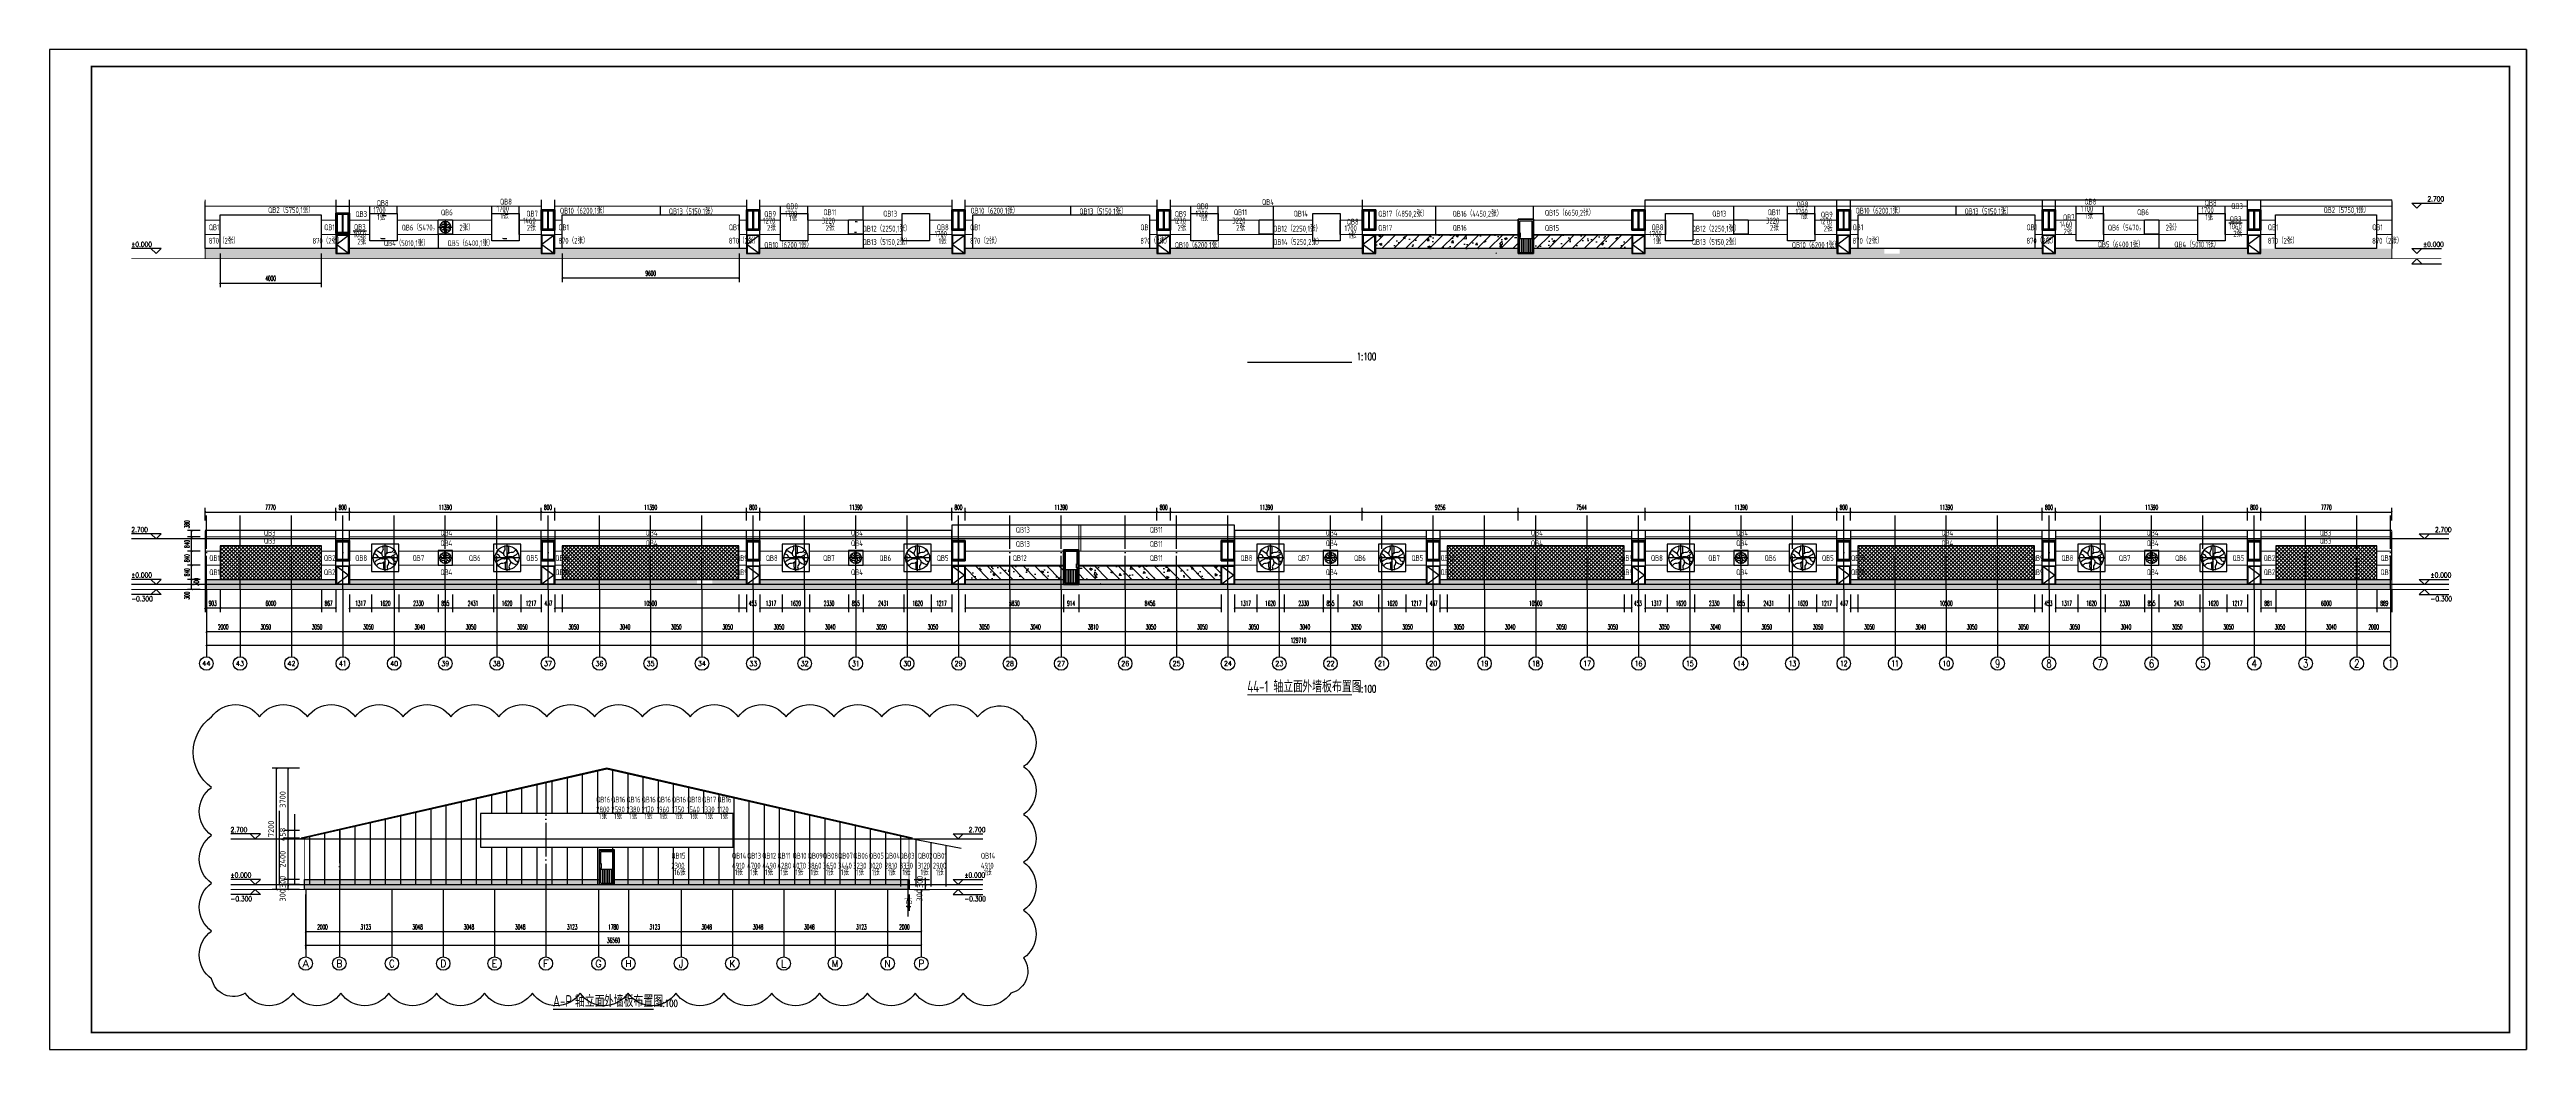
# Model space of a CAD drawing. Extents: x -472275 to 124489, y 67522 to 154054.
# Drawn here: x -472275 to -325175, y 68631 to 128031 of the extents above; entities that cross this region are included whole.
import ezdxf
from ezdxf.enums import TextEntityAlignment as Align

# ---------------------------------------------------------------- set-up
doc = ezdxf.new("R2010")
doc.units = 0
doc.header["$LTSCALE"] = 1000
doc.header["$MEASUREMENT"] = 0
doc.linetypes.add('DOTE', pattern=[2.42, 2, -0.2, 0.02, -0.2])
doc.linetypes.add('STRICHPUNKT', pattern=[25.4, 12.7, -6.35, 0, -6.35])
doc.layers.add('0_WALL PANEL', color=3, linetype='Continuous', lineweight=20)
for name, color, linetype in [('AXIS', 3, 'Continuous'), ('AXIS_TEXT', 7, 'Continuous'), ('DIM_SYMB', 3, 'Continuous'), ('DOTE', 1, 'DOTE'), ('E_WINDOW', 4, 'Continuous'), ('EM50', 253, 'Continuous'), ('MITTELLINIE', 3, 'STRICHPUNKT'), ('PUB_DIM', 3, 'Continuous'), ('PUB_TEXT', 7, 'Continuous'), ('PUB_TITLE', 4, 'Continuous'), ('section-wall', 5, 'Continuous'), ('WALL', 7, 'Continuous'), ('删图签', 4, 'Continuous'), ('建-标高', 3, 'Continuous'), ('建-立-门窗', 4, 'Continuous'), ('建-轴-标注', 3, 'Continuous')]:
    doc.layers.add(name, color=color, linetype=linetype)
doc.styles.add('_TCH_AXIS', font='COMPLEX', dxfattribs={"bigfont": 'GBCBIG'})
doc.styles.add('_TCH_DIM', font='SIMPLEX', dxfattribs={"bigfont": 'GBCBIG'})
doc.styles.add('_TCH_DIM_T3', font='SIMPLEX.shx', dxfattribs={"width": 0.5, "bigfont": 'GBCBIG.shx'})
doc.styles.add('A-STANDARD', font='SIMPLEX', dxfattribs={"bigfont": 'GBCBIG'})
doc.styles.add('COMPLEX', font='COMPLEX')
doc.styles.get("Standard").update_dxf_attribs({"font": 'gbenor.shx', "bigfont": 'gbcbig.shx'})
doc.styles.add('TCCAD_Dimension', font='Tssdeng.shx', dxfattribs={"width": 0.7, "bigfont": 'hztxt.shx'})
doc.dimstyles.new('_TCH_ARCH&&100', dxfattribs={"dimtxt": 297.5, "dimasz": 100, "dimexe": 250, "dimexo": 300, "dimgap": 126.25, "dimtad": 1, "dimdec": 0, "dimzin": 0, "dimdsep": 46, "dimtxsty": '_TCH_DIM_T3', "dimblk": 'ARCHTICK', "dimcen": 0.09, "dimclrt": 7, "dimazin": 2, "dimtfac": 1, "dimtdec": 0, "dimtix": 1, "dimtmove": 2, "dimatfit": 3, "dimfxl": 1, "dimtolj": 1, "dimtzin": 0, "dimarcsym": 0})
doc.dimstyles.get("Standard").update_dxf_attribs({"dimscale": 100, "dimtxt": 3.5, "dimasz": 1, "dimexe": 2.5, "dimexo": 3, "dimgap": 1.5, "dimtad": 1, "dimdec": 0, "dimzin": 0, "dimdsep": 46, "dimtxsty": 'Standard', "dimblk": 'ARCHTICK', "dimcen": 0.09, "dimadec": 0, "dimazin": 0, "dimtfac": 1, "dimtdec": 0, "dimtix": 1, "dimtmove": 2, "dimatfit": 3, "dimfxl": 1, "dimtolj": 1, "dimtzin": 0, "dimarcsym": 0})
pattern_1 = [(135, (-129407.66, 202625.94), (353.5534, 353.5534), []), (130, (-129407.7, 202625.9), (-1434.5204, -125.5043), [150, -1650]), (185, (-129407.7, 202626), (277.503, 1504.384), [120, -1320]), (79.5486, (-129527.2, 202615.5), (-1157.019, 1378.879), [127.4804, -1402.284]), (133.8158, (-129407.7, 203026), (-2134.482, -331.038), [225, -2475]), (83.3644, (-129585.5, 202998.4), (-1869.325, 1948.236), [191.22, -2103.426]), (188.8158, (-129407.7, 203026), (-1869.324, 1948.237), [180, -1980]), (159, (-129607.7, 202925.9), (-1193.814, -805.238), [150, -1650]), (214, (-129607.7, 202926), (-486.631, 1450.3), [120, -1320]), (108.5486, (-129707.1, 202858.8), (-1680.445, 645.061), [127.4804, -1402.284]), (142.5, (-129407.66, 202625.94), (-24.3197, 665.7877), [0, -1304, 0, -1340, 0, -1325]), (172.5, (-129407.66, 202625.94), (-526.139, 788.8234), [0, -764, 0, -1274, 0, -505]), (212.5, (-128961.66, 202625.94), (-1067.6449, -45.1097), [0, -500, 0, -1560, 0, -2070]), (222.5, (-128761.7, 202625.9), (-1166.3723, 200.21), [0, -650, 0, -1036, 0, -1470])]
pattern_2 = [(45, (-666802.05, 222273.6), (-353.5534, 353.5534), []), (50, (-666802, 222273.6), (1434.5204, -125.5043), [150, -1650]), (355, (-666802, 222273.6), (-277.503, 1504.384), [120, -1320]), (100.4514, (-666682.5, 222263.1), (1157.019, 1378.879), [127.4804, -1402.284]), (46.1842, (-666802, 222673.6), (2134.482, -331.038), [225, -2475]), (96.6356, (-666624.2, 222646), (1869.325, 1948.236), [191.22, -2103.426]), (351.1842, (-666802, 222673.6), (1869.324, 1948.237), [180, -1980]), (21, (-666602, 222573.6), (1193.814, -805.238), [150, -1650]), (326, (-666602, 222573.6), (486.631, 1450.3), [120, -1320]), (71.4514, (-666502.6, 222506.5), (1680.445, 645.061), [127.4804, -1402.284]), (37.5, (-666802.05, 222273.6), (24.3197, 665.7877), [0, -1304, 0, -1340, 0, -1325]), (7.5, (-666802.05, 222273.6), (526.139, 788.8234), [0, -764, 0, -1274, 0, -505]), (327.5, (-667248.05, 222273.6), (1067.6449, -45.1097), [0, -500, 0, -1560, 0, -2070]), (317.5, (-667448, 222273.6), (1166.3723, 200.21), [0, -650, 0, -1036, 0, -1470])]

# ---------------------------------------------------------------- blocks, each defined once
blk = doc.blocks.new('_ArchTick')
at = {"color": 0, "linetype": 'ByBlock', "const_width": 0.4}
blk.add_lwpolyline([(-0.5, -0.5), (0.5, 0.5)], dxfattribs=at)
blk = doc.blocks.new('*D7')
at = {"layer": 'Defpoints', "color": 0, "transparency": 16777216}
for p in [(-458107, 81134), (-457139, 81134, 0), (-457139, 78734, 0)]:
    blk.add_point(p, dxfattribs=at)
at = {"layer": 'WALL', "color": 0, "lineweight": -2, "transparency": 16777216}
for p, q in [((-457439, 81134), (-458357, 81134)), ((-458107, 78734), (-458107, 81134)), ((-457439, 78734), (-458357, 78734))]:
    blk.add_line(p, q, dxfattribs=at)
at = {"layer": 'WALL', "color": 0, "lineweight": -2, "transparency": 16777216, "xscale": 100, "yscale": 100, "zscale": 100}
for p, rotation in [((-458107, 81134), 90), ((-458107, 78734), 270)]:
    blk.add_blockref('_ArchTick', p, dxfattribs=dict(at, rotation=rotation))
at = {"layer": 'WALL', "color": 0, "transparency": 16777216, "insert": (-458432, 79934), "char_height": 350, "attachment_point": 5, "rotation": 90}
blk.add_mtext('\\A1;2400', dxfattribs=at)
blk = doc.blocks.new('*D8')
at = {"layer": 'Defpoints', "color": 0, "transparency": 16777216}
for p in [(-458107, 78734), (-457139, 78734), (-457139, 78434)]:
    blk.add_point(p, dxfattribs=at)
at = {"layer": 'WALL', "color": 0, "lineweight": -2, "transparency": 16777216}
for p, q in [((-457439, 78734), (-458357, 78734)), ((-457439, 78434), (-458357, 78434)), ((-458107, 78734), (-458107, 78834)), ((-458107, 78434), (-458107, 78734)), ((-458107, 78434), (-458107, 78334))]:
    blk.add_line(p, q, dxfattribs=at)
at = {"layer": 'WALL', "color": 0, "lineweight": -2, "transparency": 16777216, "xscale": 100, "yscale": 100, "zscale": 100}
for p, rotation in [((-458107, 78734), 270), ((-458107, 78434), 90)]:
    blk.add_blockref('_ArchTick', p, dxfattribs=dict(at, rotation=rotation))
at = {"layer": 'WALL', "color": 0, "transparency": 16777216, "insert": (-458432, 78584), "char_height": 350, "attachment_point": 5, "rotation": 90}
blk.add_mtext('\\A1;300', dxfattribs=at)
blk = doc.blocks.new('*D9')
at = {"layer": 'Defpoints', "color": 0, "transparency": 16777216}
for p in [(-458107, 78434), (-457139, 78434), (-457139, 78134)]:
    blk.add_point(p, dxfattribs=at)
at = {"layer": 'WALL', "color": 0, "lineweight": -2, "transparency": 16777216}
for p, q in [((-457439, 78434), (-458357, 78434)), ((-457439, 78134), (-458357, 78134)), ((-458107, 78134), (-458107, 78434))]:
    blk.add_line(p, q, dxfattribs=at)
at = {"layer": 'WALL', "color": 0, "lineweight": -2, "transparency": 16777216, "xscale": 100, "yscale": 100, "zscale": 100}
for p, rotation in [((-458107, 78434), 90), ((-458107, 78134), 270)]:
    blk.add_blockref('_ArchTick', p, dxfattribs=dict(at, rotation=rotation))
at = {"layer": 'WALL', "color": 0, "transparency": 16777216, "insert": (-458432, 77789), "char_height": 350, "attachment_point": 5, "rotation": 90}
blk.add_mtext('\\A1;300', dxfattribs=at)
blk = doc.blocks.new('*D15')
at = {"layer": 'Defpoints', "color": 0, "transparency": 16777216}
for p in [(-458107, 81634), (-457139, 81634, 0), (-457139, 81177, 0)]:
    blk.add_point(p, dxfattribs=at)
at = {"layer": 'WALL', "color": 0, "lineweight": -2, "transparency": 16777216}
for p, q in [((-457439, 81634), (-458357, 81634)), ((-457439, 81177), (-458357, 81177)), ((-458107, 81634), (-458107, 81734)), ((-458107, 81177), (-458107, 81634)), ((-458107, 81177), (-458107, 81077))]:
    blk.add_line(p, q, dxfattribs=at)
at = {"layer": 'WALL', "color": 0, "lineweight": -2, "transparency": 16777216, "xscale": 100, "yscale": 100, "zscale": 100}
for p, rotation in [((-458107, 81634), 270), ((-458107, 81177), 90)]:
    blk.add_blockref('_ArchTick', p, dxfattribs=dict(at, rotation=rotation))
at = {"layer": 'WALL', "color": 0, "transparency": 16777216, "insert": (-458432, 81405), "char_height": 350, "attachment_point": 5, "rotation": 90}
blk.add_mtext('\\A1;458', dxfattribs=at)
blk = doc.blocks.new('*D10')
at = {"layer": 'Defpoints', "color": 0, "transparency": 16777216}
for p in [(-458794, 85334), (-457439, 85334), (-457439, 78134, 0)]:
    blk.add_point(p, dxfattribs=at)
at = {"layer": 'WALL', "color": 0, "lineweight": -2, "transparency": 16777216}
for p, q in [((-457739, 85334), (-459044, 85334)), ((-458794, 78134), (-458794, 85334)), ((-457739, 78134), (-459044, 78134))]:
    blk.add_line(p, q, dxfattribs=at)
at = {"layer": 'WALL', "color": 0, "lineweight": -2, "transparency": 16777216, "xscale": 100, "yscale": 100, "zscale": 100}
for p, rotation in [((-458794, 85334), 90), ((-458794, 78134), 270)]:
    blk.add_blockref('_ArchTick', p, dxfattribs=dict(at, rotation=rotation))
at = {"layer": 'WALL', "color": 0, "transparency": 16777216, "insert": (-459119, 81734), "char_height": 350, "attachment_point": 5, "rotation": 90}
blk.add_mtext('\\A1;7200', dxfattribs=at)
blk = doc.blocks.new('*D11')
at = {"layer": 'Defpoints', "color": 0, "transparency": 16777216}
for p in [(-421229, 78734), (-421229, 78434), (-420260, 78734)]:
    blk.add_point(p, dxfattribs=at)
at = {"layer": 'WALL', "color": 0, "lineweight": -2, "transparency": 16777216}
for p, q in [((-420929, 78734), (-420010, 78734)), ((-420929, 78434), (-420010, 78434)), ((-420260, 78734), (-420260, 78834)), ((-420260, 78434), (-420260, 78734)), ((-420260, 78434), (-420260, 78334))]:
    blk.add_line(p, q, dxfattribs=at)
at = {"layer": 'WALL', "color": 0, "lineweight": -2, "transparency": 16777216, "xscale": 100, "yscale": 100, "zscale": 100}
for p, rotation in [((-420260, 78734), 270), ((-420260, 78434), 90)]:
    blk.add_blockref('_ArchTick', p, dxfattribs=dict(at, rotation=rotation))
at = {"layer": 'WALL', "color": 0, "transparency": 16777216, "insert": (-420585, 78584), "char_height": 350, "attachment_point": 5, "rotation": 90}
blk.add_mtext('\\A1;300', dxfattribs=at)
blk = doc.blocks.new('*D12')
at = {"layer": 'Defpoints', "color": 0, "transparency": 16777216}
for p in [(-421229, 78434), (-421229, 78134), (-420260, 78434)]:
    blk.add_point(p, dxfattribs=at)
at = {"layer": 'WALL', "color": 0, "lineweight": -2, "transparency": 16777216}
for p, q in [((-420929, 78434), (-420010, 78434)), ((-420929, 78134), (-420010, 78134)), ((-420260, 78134), (-420260, 78434))]:
    blk.add_line(p, q, dxfattribs=at)
at = {"layer": 'WALL', "color": 0, "lineweight": -2, "transparency": 16777216, "xscale": 100, "yscale": 100, "zscale": 100}
for p, rotation in [((-420260, 78434), 90), ((-420260, 78134), 270)]:
    blk.add_blockref('_ArchTick', p, dxfattribs=dict(at, rotation=rotation))
at = {"layer": 'WALL', "color": 0, "transparency": 16777216, "insert": (-420610, 77789), "char_height": 350, "attachment_point": 5, "rotation": 90}
blk.add_mtext('\\A1;300', dxfattribs=at)
blk = doc.blocks.new('*D13')
at = {"layer": 'Defpoints', "color": 0, "transparency": 16777216}
for p in [(-421304, 78134), (-421229, 78134, 0), (-421229, 77119)]:
    blk.add_point(p, dxfattribs=at)
at = {"layer": 'WALL', "color": 0, "lineweight": -2, "transparency": 16777216}
for p, q in [((-421304, 77119), (-421404, 77119)), ((-421304, 77834), (-421304, 76869)), ((-421304, 77119), (-421229, 77119)), ((-421229, 77834), (-421229, 76869)), ((-421229, 77119), (-421129, 77119))]:
    blk.add_line(p, q, dxfattribs=at)
at = {"layer": 'WALL', "color": 0, "lineweight": -2, "transparency": 16777216, "xscale": 100, "yscale": 100, "zscale": 100}
blk.add_blockref('_ArchTick', (-421304, 77119), dxfattribs=at)
at = {"layer": 'WALL', "color": 0, "lineweight": -2, "transparency": 16777216, "xscale": 100, "yscale": 100, "zscale": 100, "rotation": 180}
blk.add_blockref('_ArchTick', (-421229, 77119), dxfattribs=at)
at = {"layer": 'WALL', "color": 0, "transparency": 16777216, "insert": (-421266, 77444), "char_height": 350, "attachment_point": 5}
blk.add_mtext('\\A1;75', dxfattribs=at)
blk = doc.blocks.new('*D14')
at = {"layer": 'Defpoints', "color": 0, "transparency": 16777216}
for p in [(-458107, 85334), (-457139, 85334), (-457139, 81634, 0)]:
    blk.add_point(p, dxfattribs=at)
at = {"layer": 'WALL', "color": 0, "lineweight": -2, "transparency": 16777216}
for p, q in [((-457439, 85334), (-458357, 85334)), ((-458107, 81634), (-458107, 85334)), ((-457439, 81634), (-458357, 81634))]:
    blk.add_line(p, q, dxfattribs=at)
at = {"layer": 'WALL', "color": 0, "lineweight": -2, "transparency": 16777216, "xscale": 100, "yscale": 100, "zscale": 100}
for p, rotation in [((-458107, 85334), 90), ((-458107, 81634), 270)]:
    blk.add_blockref('_ArchTick', p, dxfattribs=dict(at, rotation=rotation))
at = {"layer": 'WALL', "color": 0, "transparency": 16777216, "insert": (-458432, 83484), "char_height": 350, "attachment_point": 5, "rotation": 90}
blk.add_mtext('\\A1;3700', dxfattribs=at)
blk = doc.blocks.new('*U2')
at = {"layer": 'E_WINDOW'}
for p, q in [((0, 0), (0, 2050)), ((0, 2050), (914, 2050)), ((30, 2021), (30, 0)), ((30, 2021), (884, 2021)), ((102, 1952), (102, 68)), ((812, 1952), (102, 1952)), ((812, 1220), (812, 1952)), ((884, 0), (884, 2021)), ((914, 2050), (914, 0)), ((914, 0), (0, 0)), ((102, 879), (812, 879)), ((812, 68), (102, 68)), ((203, 879), (203, 68)), ((305, 879), (305, 68)), ((406, 879), (406, 68)), ((508, 879), (508, 68)), ((609, 879), (609, 68)), ((711, 879), (711, 68)), ((777, 976), (777, 1220)), ((777, 1220), (878, 1220)), ((878, 976), (777, 976)), ((812, 68), (812, 976)), ((878, 1220), (878, 976))]:
    blk.add_line(p, q, dxfattribs=at)
blk = doc.blocks.new('ELEVOPENINGLIB$SYSLIB$00000313')
for p, q in [((900, 2400), (0, 2400)), ((0, 2400), (0, 2000)), ((0, 2000), (0, 0)), ((51.725, 2349.895), (51.725, 50.105)), ((848.275, 2349.895), (51.725, 2349.895)), ((848.275, 50.105), (848.275, 2349.895)), ((900, 2000), (900, 2400)), ((900, 0), (900, 2000)), ((0, 0), (900, 0)), ((51.725, 50.105), (848.275, 50.105))]:
    blk.add_line(p, q)
at = {"color": 4}
for p, q in [((848.275, 2349.895), (51.725, 1200)), ((51.725, 1200), (848.275, 50.105))]:
    blk.add_line(p, q, dxfattribs=at)
blk = doc.blocks.new('ELEVOPENINGLIB$SYSLIB$00000163')
for p, q in [((0, 1500), (0, 0)), ((1200, 1500), (0, 1500)), ((0, 0), (1200, 0)), ((50, 1450), (50, 50)), ((1150, 1450), (50, 1450)), ((50, 50), (1150, 50)), ((100, 1400), (100, 100)), ((575, 1400), (100, 1400)), ((100, 100), (575, 100)), ((575, 100), (575, 1400)), ((625, 1400), (625, 100)), ((1100, 1400), (625, 1400)), ((625, 100), (1100, 100)), ((1100, 100), (1100, 1400)), ((1150, 50), (1150, 1450)), ((1200, 0), (1200, 1500))]:
    blk.add_line(p, q)
blk = doc.blocks.new('56风机')
at = {"color": 4}
blk.add_lwpolyline([(145037, 325361), (146657, 325361), (146657, 323741), (145037, 323741)], close=True, dxfattribs=at)
at = {"layer": 'EM50', "extrusion": (0, 0, -1)}
blk.add_circle((-145847, 324551), 713, dxfattribs=at)
for centre, radius, start, end in [((-146785, 325028), 1049, 349.15823, 12.09247), ((-145847, 324551), 702, 82.81513, 102.69143), ((-146203, 325097), 245, 343.89152, 34.74457), ((-145197, 324586), 245, 223.89153, 274.74458), ((-145847, 324551), 702, 322.81511, 342.69141), ((-145847, 324551), 702, 22.81513, 42.69141), ((-145903, 325602), 1049, 289.15808, 312.09242), ((-144965, 325125), 1049, 229.15813, 252.09245), ((-145552, 325132), 245, 283.89151, 334.74457), ((-145466, 324406), 320, 133.85363, 168.69388), ((-145782, 324149), 320, 73.85361, 108.69335), ((-145491, 324005), 245, 163.89152, 214.74458), ((-145847, 324551), 702, 262.81512, 282.69141), ((-145531, 324809), 320, 193.85364, 228.69443), ((-145912, 324953), 320, 253.85364, 288.69365), ((-146163, 324293), 320, 13.85364, 48.6929), ((-146228, 324696), 320, 313.85364, 348.69342), ((-144909, 324074), 1049, 169.15837, 192.09245), ((-146729, 323977), 1049, 49.15848, 72.09247), ((-145791, 323500), 1049, 109.15827, 132.09246), ((-146142, 323970), 245, 103.89151, 154.74457), ((-146497, 324516), 245, 43.89151, 94.74457), ((-145847, 324551), 702, 202.81513, 222.69141), ((-145847, 324551), 702, 142.81512, 162.69141)]:
    blk.add_arc(centre, radius, start, end, dxfattribs=at)
at = {"layer": 'EM50'}
for centre, start, end in [((145689, 324301), 90.22002, 159.92633), ((145552, 324563), 30.22023, 99.92654), ((145985, 324289), 150.22023, 219.92654), ((146142, 324539), 210.22024, 279.92655), ((145709, 324813), 330.22022, 39.92653), ((146005, 324801), 270.21988, 339.92619)]:
    blk.add_arc(centre, 336, start, end, dxfattribs=at)
at = {"layer": 'MITTELLINIE'}
for p, q in [((145847, 323741), (145847, 325361)), ((145037, 324551), (146657, 324551))]:
    blk.add_line(p, q, dxfattribs=at)
blk = doc.blocks.new('26寸风机')
at = {"color": 4}
blk.add_lwpolyline([(150554, 326941), (151409, 326941), (151409, 326086), (150554, 326086)], close=True, dxfattribs=at)
at = {"layer": 'EM50', "extrusion": (0, 0, -1)}
blk.add_circle((-150982, 326513), 333, dxfattribs=at)
for centre, radius, start, end in [((-150982, 326513), 328, 22.81513, 42.69141), ((-151008, 327004), 489, 289.15808, 312.09242), ((-150844, 326784), 114, 283.89151, 334.74457), ((-151419, 326736), 489, 349.15823, 12.09247), ((-150834, 326634), 149, 193.85364, 228.69443), ((-150982, 326513), 328, 82.81513, 102.69143), ((-151147, 326768), 114, 343.89152, 34.74457), ((-151393, 326246), 489, 49.15848, 72.09247), ((-151285, 326497), 114, 43.89151, 94.74457), ((-150982, 326513), 328, 142.81512, 162.69141), ((-150678, 326530), 114, 223.89153, 274.74458), ((-150982, 326513), 328, 322.81511, 342.69141), ((-150570, 326781), 489, 229.15813, 252.09245), ((-150804, 326446), 149, 133.85363, 168.69388), ((-150951, 326326), 149, 73.85361, 108.69335), ((-150816, 326259), 114, 163.89152, 214.74458), ((-150982, 326513), 328, 262.81512, 282.69141), ((-151012, 326701), 149, 253.85364, 288.69365), ((-151129, 326393), 149, 13.85364, 48.6929), ((-151159, 326581), 149, 313.85364, 348.69342), ((-150544, 326291), 489, 169.15837, 192.09245), ((-150955, 326023), 489, 109.15827, 132.09246), ((-151119, 326243), 114, 103.89151, 154.74457), ((-150982, 326513), 328, 202.81513, 222.69141)]:
    blk.add_arc(centre, radius, start, end, dxfattribs=at)
at = {"layer": 'EM50'}
for centre, start, end in [((150844, 326519), 30.22023, 99.92654), ((150917, 326636), 330.22022, 39.92653), ((151055, 326630), 270.21988, 339.92619), ((150908, 326397), 90.22002, 159.92633), ((151046, 326391), 150.22023, 219.92654), ((151119, 326508), 210.22024, 279.92655)]:
    blk.add_arc(centre, 157, start, end, dxfattribs=at)
at = {"layer": 'MITTELLINIE'}
for p, q in [((150982, 326086), (150982, 326941)), ((150554, 326513), (151409, 326513))]:
    blk.add_line(p, q, dxfattribs=at)
blk = doc.blocks.new('*D16')
at = {"layer": 'Defpoints', "color": 0, "transparency": 16777216}
for p in [(-456132, 96257), (-455265, 96257), (-455265, 94857)]:
    blk.add_point(p, dxfattribs=at)
at = {"layer": 'PUB_DIM', "color": 0, "lineweight": -2, "transparency": 16777216}
for p, q in [((-456132, 95957), (-456132, 94607)), ((-455265, 95957), (-455265, 94607)), ((-456132, 94857), (-455265, 94857))]:
    blk.add_line(p, q, dxfattribs=at)
at = {"layer": 'PUB_DIM', "color": 0, "lineweight": -2, "transparency": 16777216, "xscale": 100, "yscale": 100, "zscale": 100, "rotation": 180}
blk.add_blockref('_ArchTick', (-456132, 94857), dxfattribs=at)
at = {"layer": 'PUB_DIM', "color": 0, "lineweight": -2, "transparency": 16777216, "xscale": 100, "yscale": 100, "zscale": 100}
blk.add_blockref('_ArchTick', (-455265, 94857), dxfattribs=at)
at = {"layer": 'PUB_DIM', "color": 7, "transparency": 16777216, "insert": (-455698, 95132), "char_height": 297.5, "attachment_point": 5, "style": '_TCH_DIM_T3'}
blk.add_mtext('\\A1;867', dxfattribs=at)
blk = doc.blocks.new('*D17')
at = {"layer": 'Defpoints', "color": 0, "transparency": 16777216}
for p in [(-462132, 96257), (-456132, 96257), (-456132, 94857)]:
    blk.add_point(p, dxfattribs=at)
at = {"layer": 'PUB_DIM', "color": 0, "lineweight": -2, "transparency": 16777216}
for p, q in [((-462132, 95957), (-462132, 94607)), ((-456132, 95957), (-456132, 94607)), ((-462132, 94857), (-456132, 94857))]:
    blk.add_line(p, q, dxfattribs=at)
at = {"layer": 'PUB_DIM', "color": 0, "lineweight": -2, "transparency": 16777216, "xscale": 100, "yscale": 100, "zscale": 100, "rotation": 180}
blk.add_blockref('_ArchTick', (-462132, 94857), dxfattribs=at)
at = {"layer": 'PUB_DIM', "color": 0, "lineweight": -2, "transparency": 16777216, "xscale": 100, "yscale": 100, "zscale": 100}
blk.add_blockref('_ArchTick', (-456132, 94857), dxfattribs=at)
at = {"layer": 'PUB_DIM', "color": 7, "transparency": 16777216, "insert": (-459132, 95132), "char_height": 297.5, "attachment_point": 5, "style": '_TCH_DIM_T3'}
blk.add_mtext('\\A1;6000', dxfattribs=at)
blk = doc.blocks.new('*D18')
at = {"layer": 'Defpoints', "color": 0, "transparency": 16777216}
for p in [(-463035, 96257), (-462132, 96257), (-462132, 94857)]:
    blk.add_point(p, dxfattribs=at)
at = {"layer": 'PUB_DIM', "color": 0, "lineweight": -2, "transparency": 16777216}
for p, q in [((-463035, 95957), (-463035, 94607)), ((-462132, 95957), (-462132, 94607)), ((-463035, 94857), (-462132, 94857))]:
    blk.add_line(p, q, dxfattribs=at)
at = {"layer": 'PUB_DIM', "color": 0, "lineweight": -2, "transparency": 16777216, "xscale": 100, "yscale": 100, "zscale": 100, "rotation": 180}
blk.add_blockref('_ArchTick', (-463035, 94857), dxfattribs=at)
at = {"layer": 'PUB_DIM', "color": 0, "lineweight": -2, "transparency": 16777216, "xscale": 100, "yscale": 100, "zscale": 100}
blk.add_blockref('_ArchTick', (-462132, 94857), dxfattribs=at)
at = {"layer": 'PUB_DIM', "color": 7, "transparency": 16777216, "insert": (-462583, 95132), "char_height": 297.5, "attachment_point": 5, "style": '_TCH_DIM_T3'}
blk.add_mtext('\\A1;903', dxfattribs=at)
blk = doc.blocks.new('*D19')
at = {"layer": 'Defpoints', "color": 0, "transparency": 16777216}
for p in [(-411151, 95957), (-402695, 95957), (-402695, 94857)]:
    blk.add_point(p, dxfattribs=at)
at = {"layer": 'PUB_DIM', "color": 0, "lineweight": -2, "transparency": 16777216}
for p, q in [((-411151, 95657), (-411151, 94607)), ((-402695, 95657), (-402695, 94607)), ((-411151, 94857), (-402695, 94857))]:
    blk.add_line(p, q, dxfattribs=at)
at = {"layer": 'PUB_DIM', "color": 0, "lineweight": -2, "transparency": 16777216, "xscale": 100, "yscale": 100, "zscale": 100, "rotation": 180}
blk.add_blockref('_ArchTick', (-411151, 94857), dxfattribs=at)
at = {"layer": 'PUB_DIM', "color": 0, "lineweight": -2, "transparency": 16777216, "xscale": 100, "yscale": 100, "zscale": 100}
blk.add_blockref('_ArchTick', (-402695, 94857), dxfattribs=at)
at = {"layer": 'PUB_DIM', "color": 7, "transparency": 16777216, "insert": (-406923, 95132), "char_height": 297.5, "attachment_point": 5, "style": '_TCH_DIM_T3'}
blk.add_mtext('\\A1;8456', dxfattribs=at)
blk = doc.blocks.new('*D20')
at = {"layer": 'Defpoints', "color": 0, "transparency": 16777216}
for p in [(-412065, 95957), (-411151, 95957), (-411151, 94857)]:
    blk.add_point(p, dxfattribs=at)
at = {"layer": 'PUB_DIM', "color": 0, "lineweight": -2, "transparency": 16777216}
for p, q in [((-412065, 95657), (-412065, 94607)), ((-411151, 95657), (-411151, 94607)), ((-412065, 94857), (-411151, 94857))]:
    blk.add_line(p, q, dxfattribs=at)
at = {"layer": 'PUB_DIM', "color": 0, "lineweight": -2, "transparency": 16777216, "xscale": 100, "yscale": 100, "zscale": 100, "rotation": 180}
blk.add_blockref('_ArchTick', (-412065, 94857), dxfattribs=at)
at = {"layer": 'PUB_DIM', "color": 0, "lineweight": -2, "transparency": 16777216, "xscale": 100, "yscale": 100, "zscale": 100}
blk.add_blockref('_ArchTick', (-411151, 94857), dxfattribs=at)
at = {"layer": 'PUB_DIM', "color": 7, "transparency": 16777216, "insert": (-411608, 95132), "char_height": 297.5, "attachment_point": 5, "style": '_TCH_DIM_T3'}
blk.add_mtext('\\A1;914', dxfattribs=at)
blk = doc.blocks.new('*D21')
at = {"layer": 'Defpoints', "color": 0, "transparency": 16777216}
for p in [(-417895, 95957), (-412065, 95957), (-412065, 94857)]:
    blk.add_point(p, dxfattribs=at)
at = {"layer": 'PUB_DIM', "color": 0, "lineweight": -2, "transparency": 16777216}
for p, q in [((-417895, 95657), (-417895, 94607)), ((-412065, 95657), (-412065, 94607)), ((-417895, 94857), (-412065, 94857))]:
    blk.add_line(p, q, dxfattribs=at)
at = {"layer": 'PUB_DIM', "color": 0, "lineweight": -2, "transparency": 16777216, "xscale": 100, "yscale": 100, "zscale": 100, "rotation": 180}
blk.add_blockref('_ArchTick', (-417895, 94857), dxfattribs=at)
at = {"layer": 'PUB_DIM', "color": 0, "lineweight": -2, "transparency": 16777216, "xscale": 100, "yscale": 100, "zscale": 100}
blk.add_blockref('_ArchTick', (-412065, 94857), dxfattribs=at)
at = {"layer": 'PUB_DIM', "color": 7, "transparency": 16777216, "insert": (-414980, 95132), "char_height": 297.5, "attachment_point": 5, "style": '_TCH_DIM_T3'}
blk.add_mtext('\\A1;5830', dxfattribs=at)
blk = doc.blocks.new('*D22')
at = {"layer": 'Defpoints', "color": 0, "transparency": 16777216}
for p in [(-431338, 95957), (-430885, 95957), (-430885, 94857)]:
    blk.add_point(p, dxfattribs=at)
at = {"layer": 'PUB_DIM', "color": 0, "lineweight": -2, "transparency": 16777216}
for p, q in [((-431338, 95657), (-431338, 94607)), ((-430885, 95657), (-430885, 94607)), ((-431338, 94857), (-430885, 94857))]:
    blk.add_line(p, q, dxfattribs=at)
at = {"layer": 'PUB_DIM', "color": 0, "lineweight": -2, "transparency": 16777216, "xscale": 100, "yscale": 100, "zscale": 100, "rotation": 180}
blk.add_blockref('_ArchTick', (-431338, 94857), dxfattribs=at)
at = {"layer": 'PUB_DIM', "color": 0, "lineweight": -2, "transparency": 16777216, "xscale": 100, "yscale": 100, "zscale": 100}
blk.add_blockref('_ArchTick', (-430885, 94857), dxfattribs=at)
at = {"layer": 'PUB_DIM', "color": 7, "transparency": 16777216, "insert": (-430515, 95132), "char_height": 297.5, "attachment_point": 5, "style": '_TCH_DIM_T3'}
blk.add_mtext('\\A1;453', dxfattribs=at)
blk = doc.blocks.new('*D23')
at = {"layer": 'Defpoints', "color": 0, "transparency": 16777216}
for p in [(-441838, 95957), (-431338, 95957), (-431338, 94857)]:
    blk.add_point(p, dxfattribs=at)
at = {"layer": 'PUB_DIM', "color": 0, "lineweight": -2, "transparency": 16777216}
for p, q in [((-441838, 95657), (-441838, 94607)), ((-431338, 95657), (-431338, 94607)), ((-441838, 94857), (-431338, 94857))]:
    blk.add_line(p, q, dxfattribs=at)
at = {"layer": 'PUB_DIM', "color": 0, "lineweight": -2, "transparency": 16777216, "xscale": 100, "yscale": 100, "zscale": 100, "rotation": 180}
blk.add_blockref('_ArchTick', (-441838, 94857), dxfattribs=at)
at = {"layer": 'PUB_DIM', "color": 0, "lineweight": -2, "transparency": 16777216, "xscale": 100, "yscale": 100, "zscale": 100}
blk.add_blockref('_ArchTick', (-431338, 94857), dxfattribs=at)
at = {"layer": 'PUB_DIM', "color": 7, "transparency": 16777216, "insert": (-436588, 95132), "char_height": 297.5, "attachment_point": 5, "style": '_TCH_DIM_T3'}
blk.add_mtext('\\A1;10500', dxfattribs=at)
blk = doc.blocks.new('*D24')
at = {"layer": 'Defpoints', "color": 0, "transparency": 16777216}
for p in [(-442275, 95957), (-441838, 95957), (-441838, 94857)]:
    blk.add_point(p, dxfattribs=at)
at = {"layer": 'PUB_DIM', "color": 0, "lineweight": -2, "transparency": 16777216}
for p, q in [((-442275, 95657), (-442275, 94607)), ((-441838, 95657), (-441838, 94607)), ((-442275, 94857), (-441838, 94857))]:
    blk.add_line(p, q, dxfattribs=at)
at = {"layer": 'PUB_DIM', "color": 0, "lineweight": -2, "transparency": 16777216, "xscale": 100, "yscale": 100, "zscale": 100, "rotation": 180}
blk.add_blockref('_ArchTick', (-442275, 94857), dxfattribs=at)
at = {"layer": 'PUB_DIM', "color": 0, "lineweight": -2, "transparency": 16777216, "xscale": 100, "yscale": 100, "zscale": 100}
blk.add_blockref('_ArchTick', (-441838, 94857), dxfattribs=at)
at = {"layer": 'PUB_DIM', "color": 7, "transparency": 16777216, "insert": (-442645, 95132), "char_height": 297.5, "attachment_point": 5, "style": '_TCH_DIM_T3'}
blk.add_mtext('\\A1;437', dxfattribs=at)
blk = doc.blocks.new('*D25')
at = {"layer": 'Defpoints', "color": 0, "transparency": 16777216}
for p in [(-444292, 95957), (-443075, 95957), (-443075, 94857)]:
    blk.add_point(p, dxfattribs=at)
at = {"layer": 'PUB_DIM', "color": 0, "lineweight": -2, "transparency": 16777216}
for p, q in [((-444292, 95657), (-444292, 94607)), ((-443075, 95657), (-443075, 94607)), ((-444292, 94857), (-443075, 94857))]:
    blk.add_line(p, q, dxfattribs=at)
at = {"layer": 'PUB_DIM', "color": 0, "lineweight": -2, "transparency": 16777216, "xscale": 100, "yscale": 100, "zscale": 100, "rotation": 180}
blk.add_blockref('_ArchTick', (-444292, 94857), dxfattribs=at)
at = {"layer": 'PUB_DIM', "color": 0, "lineweight": -2, "transparency": 16777216, "xscale": 100, "yscale": 100, "zscale": 100}
blk.add_blockref('_ArchTick', (-443075, 94857), dxfattribs=at)
at = {"layer": 'PUB_DIM', "color": 7, "transparency": 16777216, "insert": (-443684, 95132), "char_height": 297.5, "attachment_point": 5, "style": '_TCH_DIM_T3'}
blk.add_mtext('\\A1;1217', dxfattribs=at)
blk = doc.blocks.new('*D26')
at = {"layer": 'Defpoints', "color": 0, "transparency": 16777216}
for p in [(-445912, 95957), (-444292, 95957), (-444292, 94857)]:
    blk.add_point(p, dxfattribs=at)
at = {"layer": 'PUB_DIM', "color": 0, "lineweight": -2, "transparency": 16777216}
for p, q in [((-445912, 95657), (-445912, 94607)), ((-444292, 95657), (-444292, 94607)), ((-445912, 94857), (-444292, 94857))]:
    blk.add_line(p, q, dxfattribs=at)
at = {"layer": 'PUB_DIM', "color": 0, "lineweight": -2, "transparency": 16777216, "xscale": 100, "yscale": 100, "zscale": 100, "rotation": 180}
blk.add_blockref('_ArchTick', (-445912, 94857), dxfattribs=at)
at = {"layer": 'PUB_DIM', "color": 0, "lineweight": -2, "transparency": 16777216, "xscale": 100, "yscale": 100, "zscale": 100}
blk.add_blockref('_ArchTick', (-444292, 94857), dxfattribs=at)
at = {"layer": 'PUB_DIM', "color": 7, "transparency": 16777216, "insert": (-445102, 95132), "char_height": 297.5, "attachment_point": 5, "style": '_TCH_DIM_T3'}
blk.add_mtext('\\A1;1620', dxfattribs=at)
blk = doc.blocks.new('*D27')
at = {"layer": 'Defpoints', "color": 0, "transparency": 16777216}
for p in [(-448343, 95957), (-445912, 95957), (-445912, 94857)]:
    blk.add_point(p, dxfattribs=at)
at = {"layer": 'PUB_DIM', "color": 0, "lineweight": -2, "transparency": 16777216}
for p, q in [((-448343, 95657), (-448343, 94607)), ((-445912, 95657), (-445912, 94607)), ((-448343, 94857), (-445912, 94857))]:
    blk.add_line(p, q, dxfattribs=at)
at = {"layer": 'PUB_DIM', "color": 0, "lineweight": -2, "transparency": 16777216, "xscale": 100, "yscale": 100, "zscale": 100, "rotation": 180}
blk.add_blockref('_ArchTick', (-448343, 94857), dxfattribs=at)
at = {"layer": 'PUB_DIM', "color": 0, "lineweight": -2, "transparency": 16777216, "xscale": 100, "yscale": 100, "zscale": 100}
blk.add_blockref('_ArchTick', (-445912, 94857), dxfattribs=at)
at = {"layer": 'PUB_DIM', "color": 7, "transparency": 16777216, "insert": (-447128, 95132), "char_height": 297.5, "attachment_point": 5, "style": '_TCH_DIM_T3'}
blk.add_mtext('\\A1;2431', dxfattribs=at)
blk = doc.blocks.new('*D28')
at = {"layer": 'Defpoints', "color": 0, "transparency": 16777216}
for p in [(-449198, 95957), (-448343, 95957), (-448343, 94857)]:
    blk.add_point(p, dxfattribs=at)
at = {"layer": 'PUB_DIM', "color": 0, "lineweight": -2, "transparency": 16777216}
for p, q in [((-449198, 95657), (-449198, 94607)), ((-448343, 95657), (-448343, 94607)), ((-449198, 94857), (-448343, 94857))]:
    blk.add_line(p, q, dxfattribs=at)
at = {"layer": 'PUB_DIM', "color": 0, "lineweight": -2, "transparency": 16777216, "xscale": 100, "yscale": 100, "zscale": 100, "rotation": 180}
blk.add_blockref('_ArchTick', (-449198, 94857), dxfattribs=at)
at = {"layer": 'PUB_DIM', "color": 0, "lineweight": -2, "transparency": 16777216, "xscale": 100, "yscale": 100, "zscale": 100}
blk.add_blockref('_ArchTick', (-448343, 94857), dxfattribs=at)
at = {"layer": 'PUB_DIM', "color": 7, "transparency": 16777216, "insert": (-448770, 95132), "char_height": 297.5, "attachment_point": 5, "style": '_TCH_DIM_T3'}
blk.add_mtext('\\A1;855', dxfattribs=at)
blk = doc.blocks.new('*D29')
at = {"layer": 'Defpoints', "color": 0, "transparency": 16777216}
for p in [(-451528, 95957), (-449198, 95957), (-449198, 94857)]:
    blk.add_point(p, dxfattribs=at)
at = {"layer": 'PUB_DIM', "color": 0, "lineweight": -2, "transparency": 16777216}
for p, q in [((-451528, 95657), (-451528, 94607)), ((-449198, 95657), (-449198, 94607)), ((-451528, 94857), (-449198, 94857))]:
    blk.add_line(p, q, dxfattribs=at)
at = {"layer": 'PUB_DIM', "color": 0, "lineweight": -2, "transparency": 16777216, "xscale": 100, "yscale": 100, "zscale": 100, "rotation": 180}
blk.add_blockref('_ArchTick', (-451528, 94857), dxfattribs=at)
at = {"layer": 'PUB_DIM', "color": 0, "lineweight": -2, "transparency": 16777216, "xscale": 100, "yscale": 100, "zscale": 100}
blk.add_blockref('_ArchTick', (-449198, 94857), dxfattribs=at)
at = {"layer": 'PUB_DIM', "color": 7, "transparency": 16777216, "insert": (-450363, 95132), "char_height": 297.5, "attachment_point": 5, "style": '_TCH_DIM_T3'}
blk.add_mtext('\\A1;2330', dxfattribs=at)
blk = doc.blocks.new('*D30')
at = {"layer": 'Defpoints', "color": 0, "transparency": 16777216}
for p in [(-453148, 95957), (-451528, 95957), (-451528, 94857)]:
    blk.add_point(p, dxfattribs=at)
at = {"layer": 'PUB_DIM', "color": 0, "lineweight": -2, "transparency": 16777216}
for p, q in [((-453148, 95657), (-453148, 94607)), ((-451528, 95657), (-451528, 94607)), ((-453148, 94857), (-451528, 94857))]:
    blk.add_line(p, q, dxfattribs=at)
at = {"layer": 'PUB_DIM', "color": 0, "lineweight": -2, "transparency": 16777216, "xscale": 100, "yscale": 100, "zscale": 100, "rotation": 180}
blk.add_blockref('_ArchTick', (-453148, 94857), dxfattribs=at)
at = {"layer": 'PUB_DIM', "color": 0, "lineweight": -2, "transparency": 16777216, "xscale": 100, "yscale": 100, "zscale": 100}
blk.add_blockref('_ArchTick', (-451528, 94857), dxfattribs=at)
at = {"layer": 'PUB_DIM', "color": 7, "transparency": 16777216, "insert": (-452338, 95132), "char_height": 297.5, "attachment_point": 5, "style": '_TCH_DIM_T3'}
blk.add_mtext('\\A1;1620', dxfattribs=at)
blk = doc.blocks.new('*D31')
at = {"layer": 'Defpoints', "color": 0, "transparency": 16777216}
for p in [(-454465, 95957), (-453148, 95957), (-453148, 94857)]:
    blk.add_point(p, dxfattribs=at)
at = {"layer": 'PUB_DIM', "color": 0, "lineweight": -2, "transparency": 16777216}
for p, q in [((-454465, 95657), (-454465, 94607)), ((-453148, 95657), (-453148, 94607)), ((-454465, 94857), (-453148, 94857))]:
    blk.add_line(p, q, dxfattribs=at)
at = {"layer": 'PUB_DIM', "color": 0, "lineweight": -2, "transparency": 16777216, "xscale": 100, "yscale": 100, "zscale": 100, "rotation": 180}
blk.add_blockref('_ArchTick', (-454465, 94857), dxfattribs=at)
at = {"layer": 'PUB_DIM', "color": 0, "lineweight": -2, "transparency": 16777216, "xscale": 100, "yscale": 100, "zscale": 100}
blk.add_blockref('_ArchTick', (-453148, 94857), dxfattribs=at)
at = {"layer": 'PUB_DIM', "color": 7, "transparency": 16777216, "insert": (-453806, 95132), "char_height": 297.5, "attachment_point": 5, "style": '_TCH_DIM_T3'}
blk.add_mtext('\\A1;1317', dxfattribs=at)
blk = doc.blocks.new('*D32')
at = {"layer": 'Defpoints', "color": 0, "transparency": 16777216}
for p in [(-419912, 95957), (-418695, 95957), (-418695, 94857)]:
    blk.add_point(p, dxfattribs=at)
at = {"layer": 'PUB_DIM', "color": 0, "lineweight": -2, "transparency": 16777216}
for p, q in [((-419912, 95657), (-419912, 94607)), ((-418695, 95657), (-418695, 94607)), ((-419912, 94857), (-418695, 94857))]:
    blk.add_line(p, q, dxfattribs=at)
at = {"layer": 'PUB_DIM', "color": 0, "lineweight": -2, "transparency": 16777216, "xscale": 100, "yscale": 100, "zscale": 100, "rotation": 180}
blk.add_blockref('_ArchTick', (-419912, 94857), dxfattribs=at)
at = {"layer": 'PUB_DIM', "color": 0, "lineweight": -2, "transparency": 16777216, "xscale": 100, "yscale": 100, "zscale": 100}
blk.add_blockref('_ArchTick', (-418695, 94857), dxfattribs=at)
at = {"layer": 'PUB_DIM', "color": 7, "transparency": 16777216, "insert": (-419304, 95132), "char_height": 297.5, "attachment_point": 5, "style": '_TCH_DIM_T3'}
blk.add_mtext('\\A1;1217', dxfattribs=at)
blk = doc.blocks.new('*D33')
at = {"layer": 'Defpoints', "color": 0, "transparency": 16777216}
for p in [(-421532, 95957), (-419912, 95957), (-419912, 94857)]:
    blk.add_point(p, dxfattribs=at)
at = {"layer": 'PUB_DIM', "color": 0, "lineweight": -2, "transparency": 16777216}
for p, q in [((-421532, 95657), (-421532, 94607)), ((-419912, 95657), (-419912, 94607)), ((-421532, 94857), (-419912, 94857))]:
    blk.add_line(p, q, dxfattribs=at)
at = {"layer": 'PUB_DIM', "color": 0, "lineweight": -2, "transparency": 16777216, "xscale": 100, "yscale": 100, "zscale": 100, "rotation": 180}
blk.add_blockref('_ArchTick', (-421532, 94857), dxfattribs=at)
at = {"layer": 'PUB_DIM', "color": 0, "lineweight": -2, "transparency": 16777216, "xscale": 100, "yscale": 100, "zscale": 100}
blk.add_blockref('_ArchTick', (-419912, 94857), dxfattribs=at)
at = {"layer": 'PUB_DIM', "color": 7, "transparency": 16777216, "insert": (-420722, 95132), "char_height": 297.5, "attachment_point": 5, "style": '_TCH_DIM_T3'}
blk.add_mtext('\\A1;1620', dxfattribs=at)
blk = doc.blocks.new('*D34')
at = {"layer": 'Defpoints', "color": 0, "transparency": 16777216}
for p in [(-423963, 95957), (-421532, 95957), (-421532, 94857)]:
    blk.add_point(p, dxfattribs=at)
at = {"layer": 'PUB_DIM', "color": 0, "lineweight": -2, "transparency": 16777216}
for p, q in [((-423963, 95657), (-423963, 94607)), ((-421532, 95657), (-421532, 94607)), ((-423963, 94857), (-421532, 94857))]:
    blk.add_line(p, q, dxfattribs=at)
at = {"layer": 'PUB_DIM', "color": 0, "lineweight": -2, "transparency": 16777216, "xscale": 100, "yscale": 100, "zscale": 100, "rotation": 180}
blk.add_blockref('_ArchTick', (-423963, 94857), dxfattribs=at)
at = {"layer": 'PUB_DIM', "color": 0, "lineweight": -2, "transparency": 16777216, "xscale": 100, "yscale": 100, "zscale": 100}
blk.add_blockref('_ArchTick', (-421532, 94857), dxfattribs=at)
at = {"layer": 'PUB_DIM', "color": 7, "transparency": 16777216, "insert": (-422748, 95132), "char_height": 297.5, "attachment_point": 5, "style": '_TCH_DIM_T3'}
blk.add_mtext('\\A1;2431', dxfattribs=at)
blk = doc.blocks.new('*D35')
at = {"layer": 'Defpoints', "color": 0, "transparency": 16777216}
for p in [(-424818, 95957), (-423963, 95957), (-423963, 94857)]:
    blk.add_point(p, dxfattribs=at)
at = {"layer": 'PUB_DIM', "color": 0, "lineweight": -2, "transparency": 16777216}
for p, q in [((-424818, 95657), (-424818, 94607)), ((-423963, 95657), (-423963, 94607)), ((-424818, 94857), (-423963, 94857))]:
    blk.add_line(p, q, dxfattribs=at)
at = {"layer": 'PUB_DIM', "color": 0, "lineweight": -2, "transparency": 16777216, "xscale": 100, "yscale": 100, "zscale": 100, "rotation": 180}
blk.add_blockref('_ArchTick', (-424818, 94857), dxfattribs=at)
at = {"layer": 'PUB_DIM', "color": 0, "lineweight": -2, "transparency": 16777216, "xscale": 100, "yscale": 100, "zscale": 100}
blk.add_blockref('_ArchTick', (-423963, 94857), dxfattribs=at)
at = {"layer": 'PUB_DIM', "color": 7, "transparency": 16777216, "insert": (-424390, 95132), "char_height": 297.5, "attachment_point": 5, "style": '_TCH_DIM_T3'}
blk.add_mtext('\\A1;855', dxfattribs=at)
blk = doc.blocks.new('*D36')
at = {"layer": 'Defpoints', "color": 0, "transparency": 16777216}
for p in [(-427148, 95957), (-424818, 95957), (-424818, 94857)]:
    blk.add_point(p, dxfattribs=at)
at = {"layer": 'PUB_DIM', "color": 0, "lineweight": -2, "transparency": 16777216}
for p, q in [((-427148, 95657), (-427148, 94607)), ((-424818, 95657), (-424818, 94607)), ((-427148, 94857), (-424818, 94857))]:
    blk.add_line(p, q, dxfattribs=at)
at = {"layer": 'PUB_DIM', "color": 0, "lineweight": -2, "transparency": 16777216, "xscale": 100, "yscale": 100, "zscale": 100, "rotation": 180}
blk.add_blockref('_ArchTick', (-427148, 94857), dxfattribs=at)
at = {"layer": 'PUB_DIM', "color": 0, "lineweight": -2, "transparency": 16777216, "xscale": 100, "yscale": 100, "zscale": 100}
blk.add_blockref('_ArchTick', (-424818, 94857), dxfattribs=at)
at = {"layer": 'PUB_DIM', "color": 7, "transparency": 16777216, "insert": (-425983, 95132), "char_height": 297.5, "attachment_point": 5, "style": '_TCH_DIM_T3'}
blk.add_mtext('\\A1;2330', dxfattribs=at)
blk = doc.blocks.new('*D37')
at = {"layer": 'Defpoints', "color": 0, "transparency": 16777216}
for p in [(-428768, 95957), (-427148, 95957), (-427148, 94857)]:
    blk.add_point(p, dxfattribs=at)
at = {"layer": 'PUB_DIM', "color": 0, "lineweight": -2, "transparency": 16777216}
for p, q in [((-428768, 95657), (-428768, 94607)), ((-427148, 95657), (-427148, 94607)), ((-428768, 94857), (-427148, 94857))]:
    blk.add_line(p, q, dxfattribs=at)
at = {"layer": 'PUB_DIM', "color": 0, "lineweight": -2, "transparency": 16777216, "xscale": 100, "yscale": 100, "zscale": 100, "rotation": 180}
blk.add_blockref('_ArchTick', (-428768, 94857), dxfattribs=at)
at = {"layer": 'PUB_DIM', "color": 0, "lineweight": -2, "transparency": 16777216, "xscale": 100, "yscale": 100, "zscale": 100}
blk.add_blockref('_ArchTick', (-427148, 94857), dxfattribs=at)
at = {"layer": 'PUB_DIM', "color": 7, "transparency": 16777216, "insert": (-427958, 95132), "char_height": 297.5, "attachment_point": 5, "style": '_TCH_DIM_T3'}
blk.add_mtext('\\A1;1620', dxfattribs=at)
blk = doc.blocks.new('*D38')
at = {"layer": 'Defpoints', "color": 0, "transparency": 16777216}
for p in [(-430085, 95957), (-428768, 95957), (-428768, 94857)]:
    blk.add_point(p, dxfattribs=at)
at = {"layer": 'PUB_DIM', "color": 0, "lineweight": -2, "transparency": 16777216}
for p, q in [((-430085, 95657), (-430085, 94607)), ((-428768, 95657), (-428768, 94607)), ((-430085, 94857), (-428768, 94857))]:
    blk.add_line(p, q, dxfattribs=at)
at = {"layer": 'PUB_DIM', "color": 0, "lineweight": -2, "transparency": 16777216, "xscale": 100, "yscale": 100, "zscale": 100, "rotation": 180}
blk.add_blockref('_ArchTick', (-430085, 94857), dxfattribs=at)
at = {"layer": 'PUB_DIM', "color": 0, "lineweight": -2, "transparency": 16777216, "xscale": 100, "yscale": 100, "zscale": 100}
blk.add_blockref('_ArchTick', (-428768, 94857), dxfattribs=at)
at = {"layer": 'PUB_DIM', "color": 7, "transparency": 16777216, "insert": (-429426, 95132), "char_height": 297.5, "attachment_point": 5, "style": '_TCH_DIM_T3'}
blk.add_mtext('\\A1;1317', dxfattribs=at)
blk = doc.blocks.new('*D39')
at = {"layer": 'Defpoints', "color": 0, "transparency": 16777216}
for p in [(-391722, 95957), (-390505, 95957), (-390505, 94857)]:
    blk.add_point(p, dxfattribs=at)
at = {"layer": 'PUB_DIM', "color": 0, "lineweight": -2, "transparency": 16777216}
for p, q in [((-391722, 95657), (-391722, 94607)), ((-390505, 95657), (-390505, 94607)), ((-391722, 94857), (-390505, 94857))]:
    blk.add_line(p, q, dxfattribs=at)
at = {"layer": 'PUB_DIM', "color": 0, "lineweight": -2, "transparency": 16777216, "xscale": 100, "yscale": 100, "zscale": 100, "rotation": 180}
blk.add_blockref('_ArchTick', (-391722, 94857), dxfattribs=at)
at = {"layer": 'PUB_DIM', "color": 0, "lineweight": -2, "transparency": 16777216, "xscale": 100, "yscale": 100, "zscale": 100}
blk.add_blockref('_ArchTick', (-390505, 94857), dxfattribs=at)
at = {"layer": 'PUB_DIM', "color": 7, "transparency": 16777216, "insert": (-391113, 95132), "char_height": 297.5, "attachment_point": 5, "style": '_TCH_DIM_T3'}
blk.add_mtext('\\A1;1217', dxfattribs=at)
blk = doc.blocks.new('*D40')
at = {"layer": 'Defpoints', "color": 0, "transparency": 16777216}
for p in [(-393342, 95957), (-391722, 95957), (-391722, 94857)]:
    blk.add_point(p, dxfattribs=at)
at = {"layer": 'PUB_DIM', "color": 0, "lineweight": -2, "transparency": 16777216}
for p, q in [((-393342, 95657), (-393342, 94607)), ((-391722, 95657), (-391722, 94607)), ((-393342, 94857), (-391722, 94857))]:
    blk.add_line(p, q, dxfattribs=at)
at = {"layer": 'PUB_DIM', "color": 0, "lineweight": -2, "transparency": 16777216, "xscale": 100, "yscale": 100, "zscale": 100, "rotation": 180}
blk.add_blockref('_ArchTick', (-393342, 94857), dxfattribs=at)
at = {"layer": 'PUB_DIM', "color": 0, "lineweight": -2, "transparency": 16777216, "xscale": 100, "yscale": 100, "zscale": 100}
blk.add_blockref('_ArchTick', (-391722, 94857), dxfattribs=at)
at = {"layer": 'PUB_DIM', "color": 7, "transparency": 16777216, "insert": (-392532, 95132), "char_height": 297.5, "attachment_point": 5, "style": '_TCH_DIM_T3'}
blk.add_mtext('\\A1;1620', dxfattribs=at)
blk = doc.blocks.new('*D41')
at = {"layer": 'Defpoints', "color": 0, "transparency": 16777216}
for p in [(-395773, 95957), (-393342, 95957), (-393342, 94857)]:
    blk.add_point(p, dxfattribs=at)
at = {"layer": 'PUB_DIM', "color": 0, "lineweight": -2, "transparency": 16777216}
for p, q in [((-395773, 95657), (-395773, 94607)), ((-393342, 95657), (-393342, 94607)), ((-395773, 94857), (-393342, 94857))]:
    blk.add_line(p, q, dxfattribs=at)
at = {"layer": 'PUB_DIM', "color": 0, "lineweight": -2, "transparency": 16777216, "xscale": 100, "yscale": 100, "zscale": 100, "rotation": 180}
blk.add_blockref('_ArchTick', (-395773, 94857), dxfattribs=at)
at = {"layer": 'PUB_DIM', "color": 0, "lineweight": -2, "transparency": 16777216, "xscale": 100, "yscale": 100, "zscale": 100}
blk.add_blockref('_ArchTick', (-393342, 94857), dxfattribs=at)
at = {"layer": 'PUB_DIM', "color": 7, "transparency": 16777216, "insert": (-394557, 95132), "char_height": 297.5, "attachment_point": 5, "style": '_TCH_DIM_T3'}
blk.add_mtext('\\A1;2431', dxfattribs=at)
blk = doc.blocks.new('*D42')
at = {"layer": 'Defpoints', "color": 0, "transparency": 16777216}
for p in [(-396628, 95957), (-395773, 95957), (-395773, 94857)]:
    blk.add_point(p, dxfattribs=at)
at = {"layer": 'PUB_DIM', "color": 0, "lineweight": -2, "transparency": 16777216}
for p, q in [((-396628, 95657), (-396628, 94607)), ((-395773, 95657), (-395773, 94607)), ((-396628, 94857), (-395773, 94857))]:
    blk.add_line(p, q, dxfattribs=at)
at = {"layer": 'PUB_DIM', "color": 0, "lineweight": -2, "transparency": 16777216, "xscale": 100, "yscale": 100, "zscale": 100, "rotation": 180}
blk.add_blockref('_ArchTick', (-396628, 94857), dxfattribs=at)
at = {"layer": 'PUB_DIM', "color": 0, "lineweight": -2, "transparency": 16777216, "xscale": 100, "yscale": 100, "zscale": 100}
blk.add_blockref('_ArchTick', (-395773, 94857), dxfattribs=at)
at = {"layer": 'PUB_DIM', "color": 7, "transparency": 16777216, "insert": (-396200, 95132), "char_height": 297.5, "attachment_point": 5, "style": '_TCH_DIM_T3'}
blk.add_mtext('\\A1;855', dxfattribs=at)
blk = doc.blocks.new('*D43')
at = {"layer": 'Defpoints', "color": 0, "transparency": 16777216}
for p in [(-398957, 95957), (-396628, 95957), (-396628, 94857)]:
    blk.add_point(p, dxfattribs=at)
at = {"layer": 'PUB_DIM', "color": 0, "lineweight": -2, "transparency": 16777216}
for p, q in [((-398957, 95657), (-398957, 94607)), ((-396628, 95657), (-396628, 94607)), ((-398957, 94857), (-396628, 94857))]:
    blk.add_line(p, q, dxfattribs=at)
at = {"layer": 'PUB_DIM', "color": 0, "lineweight": -2, "transparency": 16777216, "xscale": 100, "yscale": 100, "zscale": 100, "rotation": 180}
blk.add_blockref('_ArchTick', (-398957, 94857), dxfattribs=at)
at = {"layer": 'PUB_DIM', "color": 0, "lineweight": -2, "transparency": 16777216, "xscale": 100, "yscale": 100, "zscale": 100}
blk.add_blockref('_ArchTick', (-396628, 94857), dxfattribs=at)
at = {"layer": 'PUB_DIM', "color": 7, "transparency": 16777216, "insert": (-397793, 95132), "char_height": 297.5, "attachment_point": 5, "style": '_TCH_DIM_T3'}
blk.add_mtext('\\A1;2330', dxfattribs=at)
blk = doc.blocks.new('*D44')
at = {"layer": 'Defpoints', "color": 0, "transparency": 16777216}
for p in [(-400577, 95957), (-398957, 95957), (-398957, 94857)]:
    blk.add_point(p, dxfattribs=at)
at = {"layer": 'PUB_DIM', "color": 0, "lineweight": -2, "transparency": 16777216}
for p, q in [((-400577, 95657), (-400577, 94607)), ((-398957, 95657), (-398957, 94607)), ((-400577, 94857), (-398957, 94857))]:
    blk.add_line(p, q, dxfattribs=at)
at = {"layer": 'PUB_DIM', "color": 0, "lineweight": -2, "transparency": 16777216, "xscale": 100, "yscale": 100, "zscale": 100, "rotation": 180}
blk.add_blockref('_ArchTick', (-400577, 94857), dxfattribs=at)
at = {"layer": 'PUB_DIM', "color": 0, "lineweight": -2, "transparency": 16777216, "xscale": 100, "yscale": 100, "zscale": 100}
blk.add_blockref('_ArchTick', (-398957, 94857), dxfattribs=at)
at = {"layer": 'PUB_DIM', "color": 7, "transparency": 16777216, "insert": (-399767, 95132), "char_height": 297.5, "attachment_point": 5, "style": '_TCH_DIM_T3'}
blk.add_mtext('\\A1;1620', dxfattribs=at)
blk = doc.blocks.new('*D45')
at = {"layer": 'Defpoints', "color": 0, "transparency": 16777216}
for p in [(-401895, 95957), (-400577, 95957), (-400577, 94857)]:
    blk.add_point(p, dxfattribs=at)
at = {"layer": 'PUB_DIM', "color": 0, "lineweight": -2, "transparency": 16777216}
for p, q in [((-401895, 95657), (-401895, 94607)), ((-400577, 95657), (-400577, 94607)), ((-401895, 94857), (-400577, 94857))]:
    blk.add_line(p, q, dxfattribs=at)
at = {"layer": 'PUB_DIM', "color": 0, "lineweight": -2, "transparency": 16777216, "xscale": 100, "yscale": 100, "zscale": 100, "rotation": 180}
blk.add_blockref('_ArchTick', (-401895, 94857), dxfattribs=at)
at = {"layer": 'PUB_DIM', "color": 0, "lineweight": -2, "transparency": 16777216, "xscale": 100, "yscale": 100, "zscale": 100}
blk.add_blockref('_ArchTick', (-400577, 94857), dxfattribs=at)
at = {"layer": 'PUB_DIM', "color": 7, "transparency": 16777216, "insert": (-401236, 95132), "char_height": 297.5, "attachment_point": 5, "style": '_TCH_DIM_T3'}
blk.add_mtext('\\A1;1317', dxfattribs=at)
blk = doc.blocks.new('*D46')
at = {"layer": 'Defpoints', "color": 0, "transparency": 16777216}
for p in [(-378768, 95957), (-378315, 95957), (-378315, 94857)]:
    blk.add_point(p, dxfattribs=at)
at = {"layer": 'PUB_DIM', "color": 0, "lineweight": -2, "transparency": 16777216}
for p, q in [((-378768, 95657), (-378768, 94607)), ((-378315, 95657), (-378315, 94607)), ((-378768, 94857), (-378315, 94857))]:
    blk.add_line(p, q, dxfattribs=at)
at = {"layer": 'PUB_DIM', "color": 0, "lineweight": -2, "transparency": 16777216, "xscale": 100, "yscale": 100, "zscale": 100, "rotation": 180}
blk.add_blockref('_ArchTick', (-378768, 94857), dxfattribs=at)
at = {"layer": 'PUB_DIM', "color": 0, "lineweight": -2, "transparency": 16777216, "xscale": 100, "yscale": 100, "zscale": 100}
blk.add_blockref('_ArchTick', (-378315, 94857), dxfattribs=at)
at = {"layer": 'PUB_DIM', "color": 7, "transparency": 16777216, "insert": (-377945, 95132), "char_height": 297.5, "attachment_point": 5, "style": '_TCH_DIM_T3'}
blk.add_mtext('\\A1;453', dxfattribs=at)
blk = doc.blocks.new('*D47')
at = {"layer": 'Defpoints', "color": 0, "transparency": 16777216}
for p in [(-389268, 95957), (-378768, 95957), (-378768, 94857)]:
    blk.add_point(p, dxfattribs=at)
at = {"layer": 'PUB_DIM', "color": 0, "lineweight": -2, "transparency": 16777216}
for p, q in [((-389268, 95657), (-389268, 94607)), ((-378768, 95657), (-378768, 94607)), ((-389268, 94857), (-378768, 94857))]:
    blk.add_line(p, q, dxfattribs=at)
at = {"layer": 'PUB_DIM', "color": 0, "lineweight": -2, "transparency": 16777216, "xscale": 100, "yscale": 100, "zscale": 100, "rotation": 180}
blk.add_blockref('_ArchTick', (-389268, 94857), dxfattribs=at)
at = {"layer": 'PUB_DIM', "color": 0, "lineweight": -2, "transparency": 16777216, "xscale": 100, "yscale": 100, "zscale": 100}
blk.add_blockref('_ArchTick', (-378768, 94857), dxfattribs=at)
at = {"layer": 'PUB_DIM', "color": 7, "transparency": 16777216, "insert": (-384018, 95132), "char_height": 297.5, "attachment_point": 5, "style": '_TCH_DIM_T3'}
blk.add_mtext('\\A1;10500', dxfattribs=at)
blk = doc.blocks.new('*D48')
at = {"layer": 'Defpoints', "color": 0, "transparency": 16777216}
for p in [(-389705, 95957), (-389268, 95957), (-389268, 94857)]:
    blk.add_point(p, dxfattribs=at)
at = {"layer": 'PUB_DIM', "color": 0, "lineweight": -2, "transparency": 16777216}
for p, q in [((-389705, 95657), (-389705, 94607)), ((-389268, 95657), (-389268, 94607)), ((-389705, 94857), (-389268, 94857))]:
    blk.add_line(p, q, dxfattribs=at)
at = {"layer": 'PUB_DIM', "color": 0, "lineweight": -2, "transparency": 16777216, "xscale": 100, "yscale": 100, "zscale": 100, "rotation": 180}
blk.add_blockref('_ArchTick', (-389705, 94857), dxfattribs=at)
at = {"layer": 'PUB_DIM', "color": 0, "lineweight": -2, "transparency": 16777216, "xscale": 100, "yscale": 100, "zscale": 100}
blk.add_blockref('_ArchTick', (-389268, 94857), dxfattribs=at)
at = {"layer": 'PUB_DIM', "color": 7, "transparency": 16777216, "insert": (-390075, 95132), "char_height": 297.5, "attachment_point": 5, "style": '_TCH_DIM_T3'}
blk.add_mtext('\\A1;437', dxfattribs=at)
blk = doc.blocks.new('*D49')
at = {"layer": 'Defpoints', "color": 0, "transparency": 16777216}
for p in [(-367342, 95957), (-366125, 95957), (-366125, 94857)]:
    blk.add_point(p, dxfattribs=at)
at = {"layer": 'PUB_DIM', "color": 0, "lineweight": -2, "transparency": 16777216}
for p, q in [((-367342, 95657), (-367342, 94607)), ((-366125, 95657), (-366125, 94607)), ((-367342, 94857), (-366125, 94857))]:
    blk.add_line(p, q, dxfattribs=at)
at = {"layer": 'PUB_DIM', "color": 0, "lineweight": -2, "transparency": 16777216, "xscale": 100, "yscale": 100, "zscale": 100, "rotation": 180}
blk.add_blockref('_ArchTick', (-367342, 94857), dxfattribs=at)
at = {"layer": 'PUB_DIM', "color": 0, "lineweight": -2, "transparency": 16777216, "xscale": 100, "yscale": 100, "zscale": 100}
blk.add_blockref('_ArchTick', (-366125, 94857), dxfattribs=at)
at = {"layer": 'PUB_DIM', "color": 7, "transparency": 16777216, "insert": (-366733, 95132), "char_height": 297.5, "attachment_point": 5, "style": '_TCH_DIM_T3'}
blk.add_mtext('\\A1;1217', dxfattribs=at)
blk = doc.blocks.new('*D50')
at = {"layer": 'Defpoints', "color": 0, "transparency": 16777216}
for p in [(-368962, 95957), (-367342, 95957), (-367342, 94857)]:
    blk.add_point(p, dxfattribs=at)
at = {"layer": 'PUB_DIM', "color": 0, "lineweight": -2, "transparency": 16777216}
for p, q in [((-368962, 95657), (-368962, 94607)), ((-367342, 95657), (-367342, 94607)), ((-368962, 94857), (-367342, 94857))]:
    blk.add_line(p, q, dxfattribs=at)
at = {"layer": 'PUB_DIM', "color": 0, "lineweight": -2, "transparency": 16777216, "xscale": 100, "yscale": 100, "zscale": 100, "rotation": 180}
blk.add_blockref('_ArchTick', (-368962, 94857), dxfattribs=at)
at = {"layer": 'PUB_DIM', "color": 0, "lineweight": -2, "transparency": 16777216, "xscale": 100, "yscale": 100, "zscale": 100}
blk.add_blockref('_ArchTick', (-367342, 94857), dxfattribs=at)
at = {"layer": 'PUB_DIM', "color": 7, "transparency": 16777216, "insert": (-368152, 95132), "char_height": 297.5, "attachment_point": 5, "style": '_TCH_DIM_T3'}
blk.add_mtext('\\A1;1620', dxfattribs=at)
blk = doc.blocks.new('*D51')
at = {"layer": 'Defpoints', "color": 0, "transparency": 16777216}
for p in [(-371393, 95957), (-368962, 95957), (-368962, 94857)]:
    blk.add_point(p, dxfattribs=at)
at = {"layer": 'PUB_DIM', "color": 0, "lineweight": -2, "transparency": 16777216}
for p, q in [((-371393, 95657), (-371393, 94607)), ((-368962, 95657), (-368962, 94607)), ((-371393, 94857), (-368962, 94857))]:
    blk.add_line(p, q, dxfattribs=at)
at = {"layer": 'PUB_DIM', "color": 0, "lineweight": -2, "transparency": 16777216, "xscale": 100, "yscale": 100, "zscale": 100, "rotation": 180}
blk.add_blockref('_ArchTick', (-371393, 94857), dxfattribs=at)
at = {"layer": 'PUB_DIM', "color": 0, "lineweight": -2, "transparency": 16777216, "xscale": 100, "yscale": 100, "zscale": 100}
blk.add_blockref('_ArchTick', (-368962, 94857), dxfattribs=at)
at = {"layer": 'PUB_DIM', "color": 7, "transparency": 16777216, "insert": (-370177, 95132), "char_height": 297.5, "attachment_point": 5, "style": '_TCH_DIM_T3'}
blk.add_mtext('\\A1;2431', dxfattribs=at)
blk = doc.blocks.new('*D52')
at = {"layer": 'Defpoints', "color": 0, "transparency": 16777216}
for p in [(-372248, 95957), (-371393, 95957), (-371393, 94857)]:
    blk.add_point(p, dxfattribs=at)
at = {"layer": 'PUB_DIM', "color": 0, "lineweight": -2, "transparency": 16777216}
for p, q in [((-372248, 95657), (-372248, 94607)), ((-371393, 95657), (-371393, 94607)), ((-372248, 94857), (-371393, 94857))]:
    blk.add_line(p, q, dxfattribs=at)
at = {"layer": 'PUB_DIM', "color": 0, "lineweight": -2, "transparency": 16777216, "xscale": 100, "yscale": 100, "zscale": 100, "rotation": 180}
blk.add_blockref('_ArchTick', (-372248, 94857), dxfattribs=at)
at = {"layer": 'PUB_DIM', "color": 0, "lineweight": -2, "transparency": 16777216, "xscale": 100, "yscale": 100, "zscale": 100}
blk.add_blockref('_ArchTick', (-371393, 94857), dxfattribs=at)
at = {"layer": 'PUB_DIM', "color": 7, "transparency": 16777216, "insert": (-371820, 95132), "char_height": 297.5, "attachment_point": 5, "style": '_TCH_DIM_T3'}
blk.add_mtext('\\A1;855', dxfattribs=at)
blk = doc.blocks.new('*D53')
at = {"layer": 'Defpoints', "color": 0, "transparency": 16777216}
for p in [(-374577, 95957), (-372248, 95957), (-372248, 94857)]:
    blk.add_point(p, dxfattribs=at)
at = {"layer": 'PUB_DIM', "color": 0, "lineweight": -2, "transparency": 16777216}
for p, q in [((-374577, 95657), (-374577, 94607)), ((-372248, 95657), (-372248, 94607)), ((-374577, 94857), (-372248, 94857))]:
    blk.add_line(p, q, dxfattribs=at)
at = {"layer": 'PUB_DIM', "color": 0, "lineweight": -2, "transparency": 16777216, "xscale": 100, "yscale": 100, "zscale": 100, "rotation": 180}
blk.add_blockref('_ArchTick', (-374577, 94857), dxfattribs=at)
at = {"layer": 'PUB_DIM', "color": 0, "lineweight": -2, "transparency": 16777216, "xscale": 100, "yscale": 100, "zscale": 100}
blk.add_blockref('_ArchTick', (-372248, 94857), dxfattribs=at)
at = {"layer": 'PUB_DIM', "color": 7, "transparency": 16777216, "insert": (-373413, 95132), "char_height": 297.5, "attachment_point": 5, "style": '_TCH_DIM_T3'}
blk.add_mtext('\\A1;2330', dxfattribs=at)
blk = doc.blocks.new('*D54')
at = {"layer": 'Defpoints', "color": 0, "transparency": 16777216}
for p in [(-376197, 95957), (-374577, 95957), (-374577, 94857)]:
    blk.add_point(p, dxfattribs=at)
at = {"layer": 'PUB_DIM', "color": 0, "lineweight": -2, "transparency": 16777216}
for p, q in [((-376197, 95657), (-376197, 94607)), ((-374577, 95657), (-374577, 94607)), ((-376197, 94857), (-374577, 94857))]:
    blk.add_line(p, q, dxfattribs=at)
at = {"layer": 'PUB_DIM', "color": 0, "lineweight": -2, "transparency": 16777216, "xscale": 100, "yscale": 100, "zscale": 100, "rotation": 180}
blk.add_blockref('_ArchTick', (-376197, 94857), dxfattribs=at)
at = {"layer": 'PUB_DIM', "color": 0, "lineweight": -2, "transparency": 16777216, "xscale": 100, "yscale": 100, "zscale": 100}
blk.add_blockref('_ArchTick', (-374577, 94857), dxfattribs=at)
at = {"layer": 'PUB_DIM', "color": 7, "transparency": 16777216, "insert": (-375387, 95132), "char_height": 297.5, "attachment_point": 5, "style": '_TCH_DIM_T3'}
blk.add_mtext('\\A1;1620', dxfattribs=at)
blk = doc.blocks.new('*D55')
at = {"layer": 'Defpoints', "color": 0, "transparency": 16777216}
for p in [(-377515, 95957), (-376197, 95957), (-376197, 94857)]:
    blk.add_point(p, dxfattribs=at)
at = {"layer": 'PUB_DIM', "color": 0, "lineweight": -2, "transparency": 16777216}
for p, q in [((-377515, 95657), (-377515, 94607)), ((-376197, 95657), (-376197, 94607)), ((-377515, 94857), (-376197, 94857))]:
    blk.add_line(p, q, dxfattribs=at)
at = {"layer": 'PUB_DIM', "color": 0, "lineweight": -2, "transparency": 16777216, "xscale": 100, "yscale": 100, "zscale": 100, "rotation": 180}
blk.add_blockref('_ArchTick', (-377515, 94857), dxfattribs=at)
at = {"layer": 'PUB_DIM', "color": 0, "lineweight": -2, "transparency": 16777216, "xscale": 100, "yscale": 100, "zscale": 100}
blk.add_blockref('_ArchTick', (-376197, 94857), dxfattribs=at)
at = {"layer": 'PUB_DIM', "color": 7, "transparency": 16777216, "insert": (-376856, 95132), "char_height": 297.5, "attachment_point": 5, "style": '_TCH_DIM_T3'}
blk.add_mtext('\\A1;1317', dxfattribs=at)
blk = doc.blocks.new('*D56')
at = {"layer": 'Defpoints', "color": 0, "transparency": 16777216}
for p in [(-354388, 95957), (-353935, 95957), (-353935, 94857)]:
    blk.add_point(p, dxfattribs=at)
at = {"layer": 'PUB_DIM', "color": 0, "lineweight": -2, "transparency": 16777216}
for p, q in [((-354388, 95657), (-354388, 94607)), ((-353935, 95657), (-353935, 94607)), ((-354388, 94857), (-353935, 94857))]:
    blk.add_line(p, q, dxfattribs=at)
at = {"layer": 'PUB_DIM', "color": 0, "lineweight": -2, "transparency": 16777216, "xscale": 100, "yscale": 100, "zscale": 100, "rotation": 180}
blk.add_blockref('_ArchTick', (-354388, 94857), dxfattribs=at)
at = {"layer": 'PUB_DIM', "color": 0, "lineweight": -2, "transparency": 16777216, "xscale": 100, "yscale": 100, "zscale": 100}
blk.add_blockref('_ArchTick', (-353935, 94857), dxfattribs=at)
at = {"layer": 'PUB_DIM', "color": 7, "transparency": 16777216, "insert": (-353565, 95132), "char_height": 297.5, "attachment_point": 5, "style": '_TCH_DIM_T3'}
blk.add_mtext('\\A1;453', dxfattribs=at)
blk = doc.blocks.new('*D57')
at = {"layer": 'Defpoints', "color": 0, "transparency": 16777216}
for p in [(-364888, 95957), (-354388, 95957), (-354388, 94857)]:
    blk.add_point(p, dxfattribs=at)
at = {"layer": 'PUB_DIM', "color": 0, "lineweight": -2, "transparency": 16777216}
for p, q in [((-364888, 95657), (-364888, 94607)), ((-354388, 95657), (-354388, 94607)), ((-364888, 94857), (-354388, 94857))]:
    blk.add_line(p, q, dxfattribs=at)
at = {"layer": 'PUB_DIM', "color": 0, "lineweight": -2, "transparency": 16777216, "xscale": 100, "yscale": 100, "zscale": 100, "rotation": 180}
blk.add_blockref('_ArchTick', (-364888, 94857), dxfattribs=at)
at = {"layer": 'PUB_DIM', "color": 0, "lineweight": -2, "transparency": 16777216, "xscale": 100, "yscale": 100, "zscale": 100}
blk.add_blockref('_ArchTick', (-354388, 94857), dxfattribs=at)
at = {"layer": 'PUB_DIM', "color": 7, "transparency": 16777216, "insert": (-359638, 95132), "char_height": 297.5, "attachment_point": 5, "style": '_TCH_DIM_T3'}
blk.add_mtext('\\A1;10500', dxfattribs=at)
blk = doc.blocks.new('*D58')
at = {"layer": 'Defpoints', "color": 0, "transparency": 16777216}
for p in [(-365325, 95957), (-364888, 95957), (-364888, 94857)]:
    blk.add_point(p, dxfattribs=at)
at = {"layer": 'PUB_DIM', "color": 0, "lineweight": -2, "transparency": 16777216}
for p, q in [((-365325, 95657), (-365325, 94607)), ((-364888, 95657), (-364888, 94607)), ((-365325, 94857), (-364888, 94857))]:
    blk.add_line(p, q, dxfattribs=at)
at = {"layer": 'PUB_DIM', "color": 0, "lineweight": -2, "transparency": 16777216, "xscale": 100, "yscale": 100, "zscale": 100, "rotation": 180}
blk.add_blockref('_ArchTick', (-365325, 94857), dxfattribs=at)
at = {"layer": 'PUB_DIM', "color": 0, "lineweight": -2, "transparency": 16777216, "xscale": 100, "yscale": 100, "zscale": 100}
blk.add_blockref('_ArchTick', (-364888, 94857), dxfattribs=at)
at = {"layer": 'PUB_DIM', "color": 7, "transparency": 16777216, "insert": (-365695, 95132), "char_height": 297.5, "attachment_point": 5, "style": '_TCH_DIM_T3'}
blk.add_mtext('\\A1;437', dxfattribs=at)
blk = doc.blocks.new('*D59')
at = {"layer": 'Defpoints', "color": 0, "transparency": 16777216}
for p in [(-334063, 96257), (-333175, 96257), (-333175, 94857)]:
    blk.add_point(p, dxfattribs=at)
at = {"layer": 'PUB_DIM', "color": 0, "lineweight": -2, "transparency": 16777216}
for p, q in [((-334063, 95957), (-334063, 94607)), ((-333175, 95957), (-333175, 94607)), ((-334063, 94857), (-333175, 94857))]:
    blk.add_line(p, q, dxfattribs=at)
at = {"layer": 'PUB_DIM', "color": 0, "lineweight": -2, "transparency": 16777216, "xscale": 100, "yscale": 100, "zscale": 100, "rotation": 180}
blk.add_blockref('_ArchTick', (-334063, 94857), dxfattribs=at)
at = {"layer": 'PUB_DIM', "color": 0, "lineweight": -2, "transparency": 16777216, "xscale": 100, "yscale": 100, "zscale": 100}
blk.add_blockref('_ArchTick', (-333175, 94857), dxfattribs=at)
at = {"layer": 'PUB_DIM', "color": 7, "transparency": 16777216, "insert": (-333619, 95132), "char_height": 297.5, "attachment_point": 5, "style": '_TCH_DIM_T3'}
blk.add_mtext('\\A1;889', dxfattribs=at)
blk = doc.blocks.new('*D60')
at = {"layer": 'Defpoints', "color": 0, "transparency": 16777216}
for p in [(-340063, 96257), (-334063, 96257), (-334063, 94857)]:
    blk.add_point(p, dxfattribs=at)
at = {"layer": 'PUB_DIM', "color": 0, "lineweight": -2, "transparency": 16777216}
for p, q in [((-340063, 95957), (-340063, 94607)), ((-334063, 95957), (-334063, 94607)), ((-340063, 94857), (-334063, 94857))]:
    blk.add_line(p, q, dxfattribs=at)
at = {"layer": 'PUB_DIM', "color": 0, "lineweight": -2, "transparency": 16777216, "xscale": 100, "yscale": 100, "zscale": 100, "rotation": 180}
blk.add_blockref('_ArchTick', (-340063, 94857), dxfattribs=at)
at = {"layer": 'PUB_DIM', "color": 0, "lineweight": -2, "transparency": 16777216, "xscale": 100, "yscale": 100, "zscale": 100}
blk.add_blockref('_ArchTick', (-334063, 94857), dxfattribs=at)
at = {"layer": 'PUB_DIM', "color": 7, "transparency": 16777216, "insert": (-337063, 95132), "char_height": 297.5, "attachment_point": 5, "style": '_TCH_DIM_T3'}
blk.add_mtext('\\A1;6000', dxfattribs=at)
blk = doc.blocks.new('*D61')
at = {"layer": 'Defpoints', "color": 0, "transparency": 16777216}
for p in [(-340945, 96257), (-340063, 96257), (-340063, 94857)]:
    blk.add_point(p, dxfattribs=at)
at = {"layer": 'PUB_DIM', "color": 0, "lineweight": -2, "transparency": 16777216}
for p, q in [((-340945, 95957), (-340945, 94607)), ((-340063, 95957), (-340063, 94607)), ((-340945, 94857), (-340063, 94857))]:
    blk.add_line(p, q, dxfattribs=at)
at = {"layer": 'PUB_DIM', "color": 0, "lineweight": -2, "transparency": 16777216, "xscale": 100, "yscale": 100, "zscale": 100, "rotation": 180}
blk.add_blockref('_ArchTick', (-340945, 94857), dxfattribs=at)
at = {"layer": 'PUB_DIM', "color": 0, "lineweight": -2, "transparency": 16777216, "xscale": 100, "yscale": 100, "zscale": 100}
blk.add_blockref('_ArchTick', (-340063, 94857), dxfattribs=at)
at = {"layer": 'PUB_DIM', "color": 7, "transparency": 16777216, "insert": (-340504, 95132), "char_height": 297.5, "attachment_point": 5, "style": '_TCH_DIM_T3'}
blk.add_mtext('\\A1;881', dxfattribs=at)
blk = doc.blocks.new('*D62')
at = {"layer": 'Defpoints', "color": 0, "transparency": 16777216}
for p in [(-353135, 95957), (-351817, 95957), (-351817, 94857)]:
    blk.add_point(p, dxfattribs=at)
at = {"layer": 'PUB_DIM', "color": 0, "lineweight": -2, "transparency": 16777216}
for p, q in [((-353135, 95657), (-353135, 94607)), ((-351817, 95657), (-351817, 94607)), ((-353135, 94857), (-351817, 94857))]:
    blk.add_line(p, q, dxfattribs=at)
at = {"layer": 'PUB_DIM', "color": 0, "lineweight": -2, "transparency": 16777216, "xscale": 100, "yscale": 100, "zscale": 100, "rotation": 180}
blk.add_blockref('_ArchTick', (-353135, 94857), dxfattribs=at)
at = {"layer": 'PUB_DIM', "color": 0, "lineweight": -2, "transparency": 16777216, "xscale": 100, "yscale": 100, "zscale": 100}
blk.add_blockref('_ArchTick', (-351817, 94857), dxfattribs=at)
at = {"layer": 'PUB_DIM', "color": 7, "transparency": 16777216, "insert": (-352476, 95132), "char_height": 297.5, "attachment_point": 5, "style": '_TCH_DIM_T3'}
blk.add_mtext('\\A1;1317', dxfattribs=at)
blk = doc.blocks.new('*D63')
at = {"layer": 'Defpoints', "color": 0, "transparency": 16777216}
for p in [(-351817, 95957), (-350197, 95957), (-350197, 94857)]:
    blk.add_point(p, dxfattribs=at)
at = {"layer": 'PUB_DIM', "color": 0, "lineweight": -2, "transparency": 16777216}
for p, q in [((-351817, 95657), (-351817, 94607)), ((-350197, 95657), (-350197, 94607)), ((-351817, 94857), (-350197, 94857))]:
    blk.add_line(p, q, dxfattribs=at)
at = {"layer": 'PUB_DIM', "color": 0, "lineweight": -2, "transparency": 16777216, "xscale": 100, "yscale": 100, "zscale": 100, "rotation": 180}
blk.add_blockref('_ArchTick', (-351817, 94857), dxfattribs=at)
at = {"layer": 'PUB_DIM', "color": 0, "lineweight": -2, "transparency": 16777216, "xscale": 100, "yscale": 100, "zscale": 100}
blk.add_blockref('_ArchTick', (-350197, 94857), dxfattribs=at)
at = {"layer": 'PUB_DIM', "color": 7, "transparency": 16777216, "insert": (-351007, 95132), "char_height": 297.5, "attachment_point": 5, "style": '_TCH_DIM_T3'}
blk.add_mtext('\\A1;1620', dxfattribs=at)
blk = doc.blocks.new('*D64')
at = {"layer": 'Defpoints', "color": 0, "transparency": 16777216}
for p in [(-350197, 95957), (-347868, 95957), (-347868, 94857)]:
    blk.add_point(p, dxfattribs=at)
at = {"layer": 'PUB_DIM', "color": 0, "lineweight": -2, "transparency": 16777216}
for p, q in [((-350197, 95657), (-350197, 94607)), ((-347868, 95657), (-347868, 94607)), ((-350197, 94857), (-347868, 94857))]:
    blk.add_line(p, q, dxfattribs=at)
at = {"layer": 'PUB_DIM', "color": 0, "lineweight": -2, "transparency": 16777216, "xscale": 100, "yscale": 100, "zscale": 100, "rotation": 180}
blk.add_blockref('_ArchTick', (-350197, 94857), dxfattribs=at)
at = {"layer": 'PUB_DIM', "color": 0, "lineweight": -2, "transparency": 16777216, "xscale": 100, "yscale": 100, "zscale": 100}
blk.add_blockref('_ArchTick', (-347868, 94857), dxfattribs=at)
at = {"layer": 'PUB_DIM', "color": 7, "transparency": 16777216, "insert": (-349033, 95132), "char_height": 297.5, "attachment_point": 5, "style": '_TCH_DIM_T3'}
blk.add_mtext('\\A1;2330', dxfattribs=at)
blk = doc.blocks.new('*D65')
at = {"layer": 'Defpoints', "color": 0, "transparency": 16777216}
for p in [(-347868, 95957), (-347013, 95957), (-347013, 94857)]:
    blk.add_point(p, dxfattribs=at)
at = {"layer": 'PUB_DIM', "color": 0, "lineweight": -2, "transparency": 16777216}
for p, q in [((-347868, 95657), (-347868, 94607)), ((-347013, 95657), (-347013, 94607)), ((-347868, 94857), (-347013, 94857))]:
    blk.add_line(p, q, dxfattribs=at)
at = {"layer": 'PUB_DIM', "color": 0, "lineweight": -2, "transparency": 16777216, "xscale": 100, "yscale": 100, "zscale": 100, "rotation": 180}
blk.add_blockref('_ArchTick', (-347868, 94857), dxfattribs=at)
at = {"layer": 'PUB_DIM', "color": 0, "lineweight": -2, "transparency": 16777216, "xscale": 100, "yscale": 100, "zscale": 100}
blk.add_blockref('_ArchTick', (-347013, 94857), dxfattribs=at)
at = {"layer": 'PUB_DIM', "color": 7, "transparency": 16777216, "insert": (-347440, 95132), "char_height": 297.5, "attachment_point": 5, "style": '_TCH_DIM_T3'}
blk.add_mtext('\\A1;855', dxfattribs=at)
blk = doc.blocks.new('*D66')
at = {"layer": 'Defpoints', "color": 0, "transparency": 16777216}
for p in [(-347013, 95957), (-344582, 95957), (-344582, 94857)]:
    blk.add_point(p, dxfattribs=at)
at = {"layer": 'PUB_DIM', "color": 0, "lineweight": -2, "transparency": 16777216}
for p, q in [((-347013, 95657), (-347013, 94607)), ((-344582, 95657), (-344582, 94607)), ((-347013, 94857), (-344582, 94857))]:
    blk.add_line(p, q, dxfattribs=at)
at = {"layer": 'PUB_DIM', "color": 0, "lineweight": -2, "transparency": 16777216, "xscale": 100, "yscale": 100, "zscale": 100, "rotation": 180}
blk.add_blockref('_ArchTick', (-347013, 94857), dxfattribs=at)
at = {"layer": 'PUB_DIM', "color": 0, "lineweight": -2, "transparency": 16777216, "xscale": 100, "yscale": 100, "zscale": 100}
blk.add_blockref('_ArchTick', (-344582, 94857), dxfattribs=at)
at = {"layer": 'PUB_DIM', "color": 7, "transparency": 16777216, "insert": (-345797, 95132), "char_height": 297.5, "attachment_point": 5, "style": '_TCH_DIM_T3'}
blk.add_mtext('\\A1;2431', dxfattribs=at)
blk = doc.blocks.new('*D67')
at = {"layer": 'Defpoints', "color": 0, "transparency": 16777216}
for p in [(-344582, 95957), (-342962, 95957), (-342962, 94857)]:
    blk.add_point(p, dxfattribs=at)
at = {"layer": 'PUB_DIM', "color": 0, "lineweight": -2, "transparency": 16777216}
for p, q in [((-344582, 95657), (-344582, 94607)), ((-342962, 95657), (-342962, 94607)), ((-344582, 94857), (-342962, 94857))]:
    blk.add_line(p, q, dxfattribs=at)
at = {"layer": 'PUB_DIM', "color": 0, "lineweight": -2, "transparency": 16777216, "xscale": 100, "yscale": 100, "zscale": 100, "rotation": 180}
blk.add_blockref('_ArchTick', (-344582, 94857), dxfattribs=at)
at = {"layer": 'PUB_DIM', "color": 0, "lineweight": -2, "transparency": 16777216, "xscale": 100, "yscale": 100, "zscale": 100}
blk.add_blockref('_ArchTick', (-342962, 94857), dxfattribs=at)
at = {"layer": 'PUB_DIM', "color": 7, "transparency": 16777216, "insert": (-343772, 95132), "char_height": 297.5, "attachment_point": 5, "style": '_TCH_DIM_T3'}
blk.add_mtext('\\A1;1620', dxfattribs=at)
blk = doc.blocks.new('*D68')
at = {"layer": 'Defpoints', "color": 0, "transparency": 16777216}
for p in [(-342962, 95957), (-341745, 95957), (-341745, 94857)]:
    blk.add_point(p, dxfattribs=at)
at = {"layer": 'PUB_DIM', "color": 0, "lineweight": -2, "transparency": 16777216}
for p, q in [((-342962, 95657), (-342962, 94607)), ((-341745, 95657), (-341745, 94607)), ((-342962, 94857), (-341745, 94857))]:
    blk.add_line(p, q, dxfattribs=at)
at = {"layer": 'PUB_DIM', "color": 0, "lineweight": -2, "transparency": 16777216, "xscale": 100, "yscale": 100, "zscale": 100, "rotation": 180}
blk.add_blockref('_ArchTick', (-342962, 94857), dxfattribs=at)
at = {"layer": 'PUB_DIM', "color": 0, "lineweight": -2, "transparency": 16777216, "xscale": 100, "yscale": 100, "zscale": 100}
blk.add_blockref('_ArchTick', (-341745, 94857), dxfattribs=at)
at = {"layer": 'PUB_DIM', "color": 7, "transparency": 16777216, "insert": (-342353, 95132), "char_height": 297.5, "attachment_point": 5, "style": '_TCH_DIM_T3'}
blk.add_mtext('\\A1;1217', dxfattribs=at)
blk = doc.blocks.new('*D69')
at = {"layer": 'Defpoints', "color": 0, "transparency": 16777216}
for p in [(-463835, 96257), (-463035, 96257), (-463035, 95957)]:
    blk.add_point(p, dxfattribs=at)
at = {"layer": 'PUB_DIM', "color": 0, "lineweight": -2, "transparency": 16777216}
for p, q in [((-463335, 96257), (-464085, 96257)), ((-463335, 95957), (-464085, 95957)), ((-463835, 95957), (-463835, 96257))]:
    blk.add_line(p, q, dxfattribs=at)
at = {"layer": 'PUB_DIM', "color": 0, "lineweight": -2, "transparency": 16777216, "xscale": 100, "yscale": 100, "zscale": 100}
for p, rotation in [((-463835, 96257), 90), ((-463835, 95957), 270)]:
    blk.add_blockref('_ArchTick', p, dxfattribs=dict(at, rotation=rotation))
at = {"layer": 'PUB_DIM', "color": 7, "transparency": 16777216, "insert": (-464110, 95587), "char_height": 297.5, "attachment_point": 5, "rotation": 90, "style": '_TCH_DIM_T3'}
blk.add_mtext('\\A1;300', dxfattribs=at)
blk = doc.blocks.new('*D70')
at = {"layer": 'Defpoints', "color": 0, "transparency": 16777216}
for p in [(-463835, 96557), (-463035, 96557), (-463035, 96257)]:
    blk.add_point(p, dxfattribs=at)
at = {"layer": 'PUB_DIM', "color": 0, "lineweight": -2, "transparency": 16777216}
for p, q in [((-463335, 96557), (-464085, 96557)), ((-463335, 96257), (-464085, 96257)), ((-463835, 96257), (-463835, 96557))]:
    blk.add_line(p, q, dxfattribs=at)
at = {"layer": 'PUB_DIM', "color": 0, "lineweight": -2, "transparency": 16777216, "xscale": 100, "yscale": 100, "zscale": 100}
for p, rotation in [((-463835, 96557), 90), ((-463835, 96257), 270)]:
    blk.add_blockref('_ArchTick', p, dxfattribs=dict(at, rotation=rotation))
at = {"layer": 'PUB_DIM', "color": 7, "transparency": 16777216, "insert": (-463560, 96407), "char_height": 297.5, "attachment_point": 5, "rotation": 90, "style": '_TCH_DIM_T3'}
blk.add_mtext('\\A1;300', dxfattribs=at)
blk = doc.blocks.new('*D71')
at = {"layer": 'Defpoints', "color": 0, "transparency": 16777216}
for p in [(-463835, 97397), (-463035, 97397), (-463035, 96557)]:
    blk.add_point(p, dxfattribs=at)
at = {"layer": 'PUB_DIM', "color": 0, "lineweight": -2, "transparency": 16777216}
for p, q in [((-463335, 97397), (-464085, 97397)), ((-463835, 96557), (-463835, 97397)), ((-463335, 96557), (-464085, 96557))]:
    blk.add_line(p, q, dxfattribs=at)
at = {"layer": 'PUB_DIM', "color": 0, "lineweight": -2, "transparency": 16777216, "xscale": 100, "yscale": 100, "zscale": 100}
for p, rotation in [((-463835, 97397), 90), ((-463835, 96557), 270)]:
    blk.add_blockref('_ArchTick', p, dxfattribs=dict(at, rotation=rotation))
at = {"layer": 'PUB_DIM', "color": 7, "transparency": 16777216, "insert": (-464110, 96977), "char_height": 297.5, "attachment_point": 5, "rotation": 90, "style": '_TCH_DIM_T3'}
blk.add_mtext('\\A1;840', dxfattribs=at)
blk = doc.blocks.new('*D72')
at = {"layer": 'Defpoints', "color": 0, "transparency": 16777216}
for p in [(-463835, 98237), (-463035, 98237), (-463035, 97397)]:
    blk.add_point(p, dxfattribs=at)
at = {"layer": 'PUB_DIM', "color": 0, "lineweight": -2, "transparency": 16777216}
for p, q in [((-463335, 98237), (-464085, 98237)), ((-463335, 97397), (-464085, 97397)), ((-463835, 97397), (-463835, 98237))]:
    blk.add_line(p, q, dxfattribs=at)
at = {"layer": 'PUB_DIM', "color": 0, "lineweight": -2, "transparency": 16777216, "xscale": 100, "yscale": 100, "zscale": 100}
for p, rotation in [((-463835, 98237), 90), ((-463835, 97397), 270)]:
    blk.add_blockref('_ArchTick', p, dxfattribs=dict(at, rotation=rotation))
at = {"layer": 'PUB_DIM', "color": 7, "transparency": 16777216, "insert": (-464110, 97817), "char_height": 297.5, "attachment_point": 5, "rotation": 90, "style": '_TCH_DIM_T3'}
blk.add_mtext('\\A1;840', dxfattribs=at)
blk = doc.blocks.new('*D73')
at = {"layer": 'Defpoints', "color": 0, "transparency": 16777216}
for p in [(-463835, 99077), (-463035, 99077), (-463035, 98237)]:
    blk.add_point(p, dxfattribs=at)
at = {"layer": 'PUB_DIM', "color": 0, "lineweight": -2, "transparency": 16777216}
for p, q in [((-463335, 99077), (-464085, 99077)), ((-463835, 98237), (-463835, 99077)), ((-463335, 98237), (-464085, 98237))]:
    blk.add_line(p, q, dxfattribs=at)
at = {"layer": 'PUB_DIM', "color": 0, "lineweight": -2, "transparency": 16777216, "xscale": 100, "yscale": 100, "zscale": 100}
for p, rotation in [((-463835, 99077), 90), ((-463835, 98237), 270)]:
    blk.add_blockref('_ArchTick', p, dxfattribs=dict(at, rotation=rotation))
at = {"layer": 'PUB_DIM', "color": 7, "transparency": 16777216, "insert": (-464110, 98657), "char_height": 297.5, "attachment_point": 5, "rotation": 90, "style": '_TCH_DIM_T3'}
blk.add_mtext('\\A1;840', dxfattribs=at)
blk = doc.blocks.new('*D74')
at = {"layer": 'Defpoints', "color": 0, "transparency": 16777216}
for p in [(-463835, 99457), (-463035, 99457), (-463035, 99077)]:
    blk.add_point(p, dxfattribs=at)
at = {"layer": 'PUB_DIM', "color": 0, "lineweight": -2, "transparency": 16777216}
for p, q in [((-463335, 99457), (-464085, 99457)), ((-463335, 99077), (-464085, 99077)), ((-463835, 99077), (-463835, 99457))]:
    blk.add_line(p, q, dxfattribs=at)
at = {"layer": 'PUB_DIM', "color": 0, "lineweight": -2, "transparency": 16777216, "xscale": 100, "yscale": 100, "zscale": 100}
for p, rotation in [((-463835, 99457), 90), ((-463835, 99077), 270)]:
    blk.add_blockref('_ArchTick', p, dxfattribs=dict(at, rotation=rotation))
at = {"layer": 'PUB_DIM', "color": 7, "transparency": 16777216, "insert": (-464110, 99827), "char_height": 297.5, "attachment_point": 5, "rotation": 90, "style": '_TCH_DIM_T3'}
blk.add_mtext('\\A1;380', dxfattribs=at)
blk = doc.blocks.new('*D75')
at = {"layer": 'Defpoints', "color": 0, "transparency": 16777216}
for p in [(-455265, 100557), (-463035, 99757), (-455265, 99757)]:
    blk.add_point(p, dxfattribs=at)
at = {"layer": 'PUB_DIM', "color": 0, "lineweight": -2, "transparency": 16777216}
for p, q in [((-463035, 100057), (-463035, 100807)), ((-463035, 100557), (-455265, 100557)), ((-455265, 100057), (-455265, 100807))]:
    blk.add_line(p, q, dxfattribs=at)
at = {"layer": 'PUB_DIM', "color": 0, "lineweight": -2, "transparency": 16777216, "xscale": 100, "yscale": 100, "zscale": 100, "rotation": 180}
blk.add_blockref('_ArchTick', (-463035, 100557), dxfattribs=at)
at = {"layer": 'PUB_DIM', "color": 0, "lineweight": -2, "transparency": 16777216, "xscale": 100, "yscale": 100, "zscale": 100}
blk.add_blockref('_ArchTick', (-455265, 100557), dxfattribs=at)
at = {"layer": 'PUB_DIM', "color": 7, "transparency": 16777216, "insert": (-459150, 100832), "char_height": 297.5, "attachment_point": 5, "style": '_TCH_DIM_T3'}
blk.add_mtext('\\A1;7770', dxfattribs=at)
blk = doc.blocks.new('*D76')
at = {"layer": 'Defpoints', "color": 0, "transparency": 16777216}
for p in [(-454465, 100557), (-455265, 99757), (-454465, 99757)]:
    blk.add_point(p, dxfattribs=at)
at = {"layer": 'PUB_DIM', "color": 0, "lineweight": -2, "transparency": 16777216}
for p, q in [((-455265, 100057), (-455265, 100807)), ((-455265, 100557), (-454465, 100557)), ((-454465, 100057), (-454465, 100807))]:
    blk.add_line(p, q, dxfattribs=at)
at = {"layer": 'PUB_DIM', "color": 0, "lineweight": -2, "transparency": 16777216, "xscale": 100, "yscale": 100, "zscale": 100, "rotation": 180}
blk.add_blockref('_ArchTick', (-455265, 100557), dxfattribs=at)
at = {"layer": 'PUB_DIM', "color": 0, "lineweight": -2, "transparency": 16777216, "xscale": 100, "yscale": 100, "zscale": 100}
blk.add_blockref('_ArchTick', (-454465, 100557), dxfattribs=at)
at = {"layer": 'PUB_DIM', "color": 7, "transparency": 16777216, "insert": (-454865, 100832), "char_height": 297.5, "attachment_point": 5, "style": '_TCH_DIM_T3'}
blk.add_mtext('\\A1;800', dxfattribs=at)
blk = doc.blocks.new('*D77')
at = {"layer": 'Defpoints', "color": 0, "transparency": 16777216}
for p in [(-443075, 100557), (-454465, 99757), (-443075, 99757)]:
    blk.add_point(p, dxfattribs=at)
at = {"layer": 'PUB_DIM', "color": 0, "lineweight": -2, "transparency": 16777216}
for p, q in [((-454465, 100057), (-454465, 100807)), ((-454465, 100557), (-443075, 100557)), ((-443075, 100057), (-443075, 100807))]:
    blk.add_line(p, q, dxfattribs=at)
at = {"layer": 'PUB_DIM', "color": 0, "lineweight": -2, "transparency": 16777216, "xscale": 100, "yscale": 100, "zscale": 100, "rotation": 180}
blk.add_blockref('_ArchTick', (-454465, 100557), dxfattribs=at)
at = {"layer": 'PUB_DIM', "color": 0, "lineweight": -2, "transparency": 16777216, "xscale": 100, "yscale": 100, "zscale": 100}
blk.add_blockref('_ArchTick', (-443075, 100557), dxfattribs=at)
at = {"layer": 'PUB_DIM', "color": 7, "transparency": 16777216, "insert": (-448770, 100832), "char_height": 297.5, "attachment_point": 5, "style": '_TCH_DIM_T3'}
blk.add_mtext('\\A1;11390', dxfattribs=at)
blk = doc.blocks.new('*D78')
at = {"layer": 'Defpoints', "color": 0, "transparency": 16777216}
for p in [(-442275, 100557), (-443075, 99757), (-442275, 99757)]:
    blk.add_point(p, dxfattribs=at)
at = {"layer": 'PUB_DIM', "color": 0, "lineweight": -2, "transparency": 16777216}
for p, q in [((-443075, 100057), (-443075, 100807)), ((-443075, 100557), (-442275, 100557)), ((-442275, 100057), (-442275, 100807))]:
    blk.add_line(p, q, dxfattribs=at)
at = {"layer": 'PUB_DIM', "color": 0, "lineweight": -2, "transparency": 16777216, "xscale": 100, "yscale": 100, "zscale": 100, "rotation": 180}
blk.add_blockref('_ArchTick', (-443075, 100557), dxfattribs=at)
at = {"layer": 'PUB_DIM', "color": 0, "lineweight": -2, "transparency": 16777216, "xscale": 100, "yscale": 100, "zscale": 100}
blk.add_blockref('_ArchTick', (-442275, 100557), dxfattribs=at)
at = {"layer": 'PUB_DIM', "color": 7, "transparency": 16777216, "insert": (-442675, 100832), "char_height": 297.5, "attachment_point": 5, "style": '_TCH_DIM_T3'}
blk.add_mtext('\\A1;800', dxfattribs=at)
blk = doc.blocks.new('*D79')
at = {"layer": 'Defpoints', "color": 0, "transparency": 16777216}
for p in [(-430885, 100557), (-442275, 99757), (-430885, 99757)]:
    blk.add_point(p, dxfattribs=at)
at = {"layer": 'PUB_DIM', "color": 0, "lineweight": -2, "transparency": 16777216}
for p, q in [((-442275, 100057), (-442275, 100807)), ((-442275, 100557), (-430885, 100557)), ((-430885, 100057), (-430885, 100807))]:
    blk.add_line(p, q, dxfattribs=at)
at = {"layer": 'PUB_DIM', "color": 0, "lineweight": -2, "transparency": 16777216, "xscale": 100, "yscale": 100, "zscale": 100, "rotation": 180}
blk.add_blockref('_ArchTick', (-442275, 100557), dxfattribs=at)
at = {"layer": 'PUB_DIM', "color": 0, "lineweight": -2, "transparency": 16777216, "xscale": 100, "yscale": 100, "zscale": 100}
blk.add_blockref('_ArchTick', (-430885, 100557), dxfattribs=at)
at = {"layer": 'PUB_DIM', "color": 7, "transparency": 16777216, "insert": (-436580, 100832), "char_height": 297.5, "attachment_point": 5, "style": '_TCH_DIM_T3'}
blk.add_mtext('\\A1;11390', dxfattribs=at)
blk = doc.blocks.new('*D80')
at = {"layer": 'Defpoints', "color": 0, "transparency": 16777216}
for p in [(-430085, 100557), (-430885, 99757), (-430085, 99757)]:
    blk.add_point(p, dxfattribs=at)
at = {"layer": 'PUB_DIM', "color": 0, "lineweight": -2, "transparency": 16777216}
for p, q in [((-430885, 100057), (-430885, 100807)), ((-430885, 100557), (-430085, 100557)), ((-430085, 100057), (-430085, 100807))]:
    blk.add_line(p, q, dxfattribs=at)
at = {"layer": 'PUB_DIM', "color": 0, "lineweight": -2, "transparency": 16777216, "xscale": 100, "yscale": 100, "zscale": 100, "rotation": 180}
blk.add_blockref('_ArchTick', (-430885, 100557), dxfattribs=at)
at = {"layer": 'PUB_DIM', "color": 0, "lineweight": -2, "transparency": 16777216, "xscale": 100, "yscale": 100, "zscale": 100}
blk.add_blockref('_ArchTick', (-430085, 100557), dxfattribs=at)
at = {"layer": 'PUB_DIM', "color": 7, "transparency": 16777216, "insert": (-430485, 100832), "char_height": 297.5, "attachment_point": 5, "style": '_TCH_DIM_T3'}
blk.add_mtext('\\A1;800', dxfattribs=at)
blk = doc.blocks.new('*D81')
at = {"layer": 'Defpoints', "color": 0, "transparency": 16777216}
for p in [(-418695, 100557), (-430085, 99757), (-418695, 99757)]:
    blk.add_point(p, dxfattribs=at)
at = {"layer": 'PUB_DIM', "color": 0, "lineweight": -2, "transparency": 16777216}
for p, q in [((-430085, 100057), (-430085, 100807)), ((-430085, 100557), (-418695, 100557)), ((-418695, 100057), (-418695, 100807))]:
    blk.add_line(p, q, dxfattribs=at)
at = {"layer": 'PUB_DIM', "color": 0, "lineweight": -2, "transparency": 16777216, "xscale": 100, "yscale": 100, "zscale": 100, "rotation": 180}
blk.add_blockref('_ArchTick', (-430085, 100557), dxfattribs=at)
at = {"layer": 'PUB_DIM', "color": 0, "lineweight": -2, "transparency": 16777216, "xscale": 100, "yscale": 100, "zscale": 100}
blk.add_blockref('_ArchTick', (-418695, 100557), dxfattribs=at)
at = {"layer": 'PUB_DIM', "color": 7, "transparency": 16777216, "insert": (-424390, 100832), "char_height": 297.5, "attachment_point": 5, "style": '_TCH_DIM_T3'}
blk.add_mtext('\\A1;11390', dxfattribs=at)
blk = doc.blocks.new('*D82')
at = {"layer": 'Defpoints', "color": 0, "transparency": 16777216}
for p in [(-417895, 100557), (-418695, 99757), (-417895, 99757)]:
    blk.add_point(p, dxfattribs=at)
at = {"layer": 'PUB_DIM', "color": 0, "lineweight": -2, "transparency": 16777216}
for p, q in [((-418695, 100057), (-418695, 100807)), ((-418695, 100557), (-417895, 100557)), ((-417895, 100057), (-417895, 100807))]:
    blk.add_line(p, q, dxfattribs=at)
at = {"layer": 'PUB_DIM', "color": 0, "lineweight": -2, "transparency": 16777216, "xscale": 100, "yscale": 100, "zscale": 100, "rotation": 180}
blk.add_blockref('_ArchTick', (-418695, 100557), dxfattribs=at)
at = {"layer": 'PUB_DIM', "color": 0, "lineweight": -2, "transparency": 16777216, "xscale": 100, "yscale": 100, "zscale": 100}
blk.add_blockref('_ArchTick', (-417895, 100557), dxfattribs=at)
at = {"layer": 'PUB_DIM', "color": 7, "transparency": 16777216, "insert": (-418295, 100832), "char_height": 297.5, "attachment_point": 5, "style": '_TCH_DIM_T3'}
blk.add_mtext('\\A1;800', dxfattribs=at)
blk = doc.blocks.new('*D83')
at = {"layer": 'Defpoints', "color": 0, "transparency": 16777216}
for p in [(-406505, 100557), (-417895, 99757), (-406505, 99757)]:
    blk.add_point(p, dxfattribs=at)
at = {"layer": 'PUB_DIM', "color": 0, "lineweight": -2, "transparency": 16777216}
for p, q in [((-417895, 100057), (-417895, 100807)), ((-417895, 100557), (-406505, 100557)), ((-406505, 100057), (-406505, 100807))]:
    blk.add_line(p, q, dxfattribs=at)
at = {"layer": 'PUB_DIM', "color": 0, "lineweight": -2, "transparency": 16777216, "xscale": 100, "yscale": 100, "zscale": 100, "rotation": 180}
blk.add_blockref('_ArchTick', (-417895, 100557), dxfattribs=at)
at = {"layer": 'PUB_DIM', "color": 0, "lineweight": -2, "transparency": 16777216, "xscale": 100, "yscale": 100, "zscale": 100}
blk.add_blockref('_ArchTick', (-406505, 100557), dxfattribs=at)
at = {"layer": 'PUB_DIM', "color": 7, "transparency": 16777216, "insert": (-412200, 100832), "char_height": 297.5, "attachment_point": 5, "style": '_TCH_DIM_T3'}
blk.add_mtext('\\A1;11390', dxfattribs=at)
blk = doc.blocks.new('*D84')
at = {"layer": 'Defpoints', "color": 0, "transparency": 16777216}
for p in [(-405705, 100557), (-406505, 99757), (-405705, 99757)]:
    blk.add_point(p, dxfattribs=at)
at = {"layer": 'PUB_DIM', "color": 0, "lineweight": -2, "transparency": 16777216}
for p, q in [((-406505, 100057), (-406505, 100807)), ((-406505, 100557), (-405705, 100557)), ((-405705, 100057), (-405705, 100807))]:
    blk.add_line(p, q, dxfattribs=at)
at = {"layer": 'PUB_DIM', "color": 0, "lineweight": -2, "transparency": 16777216, "xscale": 100, "yscale": 100, "zscale": 100, "rotation": 180}
blk.add_blockref('_ArchTick', (-406505, 100557), dxfattribs=at)
at = {"layer": 'PUB_DIM', "color": 0, "lineweight": -2, "transparency": 16777216, "xscale": 100, "yscale": 100, "zscale": 100}
blk.add_blockref('_ArchTick', (-405705, 100557), dxfattribs=at)
at = {"layer": 'PUB_DIM', "color": 7, "transparency": 16777216, "insert": (-406105, 100832), "char_height": 297.5, "attachment_point": 5, "style": '_TCH_DIM_T3'}
blk.add_mtext('\\A1;800', dxfattribs=at)
blk = doc.blocks.new('*D85')
at = {"layer": 'Defpoints', "color": 0, "transparency": 16777216}
for p in [(-394315, 100557), (-405705, 99757), (-394315, 99757)]:
    blk.add_point(p, dxfattribs=at)
at = {"layer": 'PUB_DIM', "color": 0, "lineweight": -2, "transparency": 16777216}
for p, q in [((-405705, 100057), (-405705, 100807)), ((-405705, 100557), (-394315, 100557)), ((-394315, 100057), (-394315, 100807))]:
    blk.add_line(p, q, dxfattribs=at)
at = {"layer": 'PUB_DIM', "color": 0, "lineweight": -2, "transparency": 16777216, "xscale": 100, "yscale": 100, "zscale": 100, "rotation": 180}
blk.add_blockref('_ArchTick', (-405705, 100557), dxfattribs=at)
at = {"layer": 'PUB_DIM', "color": 0, "lineweight": -2, "transparency": 16777216, "xscale": 100, "yscale": 100, "zscale": 100}
blk.add_blockref('_ArchTick', (-394315, 100557), dxfattribs=at)
at = {"layer": 'PUB_DIM', "color": 7, "transparency": 16777216, "insert": (-400010, 100832), "char_height": 297.5, "attachment_point": 5, "style": '_TCH_DIM_T3'}
blk.add_mtext('\\A1;11390', dxfattribs=at)
blk = doc.blocks.new('*D86')
at = {"layer": 'Defpoints', "color": 0, "transparency": 16777216}
for p in [(-385059, 100557), (-394315, 99757), (-385059, 99757)]:
    blk.add_point(p, dxfattribs=at)
at = {"layer": 'PUB_DIM', "color": 0, "lineweight": -2, "transparency": 16777216}
for p, q in [((-394315, 100057), (-394315, 100807)), ((-394315, 100557), (-385059, 100557)), ((-385059, 100057), (-385059, 100807))]:
    blk.add_line(p, q, dxfattribs=at)
at = {"layer": 'PUB_DIM', "color": 0, "lineweight": -2, "transparency": 16777216, "xscale": 100, "yscale": 100, "zscale": 100, "rotation": 180}
blk.add_blockref('_ArchTick', (-394315, 100557), dxfattribs=at)
at = {"layer": 'PUB_DIM', "color": 0, "lineweight": -2, "transparency": 16777216, "xscale": 100, "yscale": 100, "zscale": 100}
blk.add_blockref('_ArchTick', (-385059, 100557), dxfattribs=at)
at = {"layer": 'PUB_DIM', "color": 7, "transparency": 16777216, "insert": (-389687, 100832), "char_height": 297.5, "attachment_point": 5, "style": '_TCH_DIM_T3'}
blk.add_mtext('\\A1;9256', dxfattribs=at)
blk = doc.blocks.new('*D87')
at = {"layer": 'Defpoints', "color": 0, "transparency": 16777216}
for p in [(-377515, 100557), (-385059, 99757), (-377515, 99757)]:
    blk.add_point(p, dxfattribs=at)
at = {"layer": 'PUB_DIM', "color": 0, "lineweight": -2, "transparency": 16777216}
for p, q in [((-385059, 100057), (-385059, 100807)), ((-385059, 100557), (-377515, 100557)), ((-377515, 100057), (-377515, 100807))]:
    blk.add_line(p, q, dxfattribs=at)
at = {"layer": 'PUB_DIM', "color": 0, "lineweight": -2, "transparency": 16777216, "xscale": 100, "yscale": 100, "zscale": 100, "rotation": 180}
blk.add_blockref('_ArchTick', (-385059, 100557), dxfattribs=at)
at = {"layer": 'PUB_DIM', "color": 0, "lineweight": -2, "transparency": 16777216, "xscale": 100, "yscale": 100, "zscale": 100}
blk.add_blockref('_ArchTick', (-377515, 100557), dxfattribs=at)
at = {"layer": 'PUB_DIM', "color": 7, "transparency": 16777216, "insert": (-381287, 100832), "char_height": 297.5, "attachment_point": 5, "style": '_TCH_DIM_T3'}
blk.add_mtext('\\A1;7544', dxfattribs=at)
blk = doc.blocks.new('*D88')
at = {"layer": 'Defpoints', "color": 0, "transparency": 16777216}
for p in [(-366125, 100557), (-377515, 99757), (-366125, 99757)]:
    blk.add_point(p, dxfattribs=at)
at = {"layer": 'PUB_DIM', "color": 0, "lineweight": -2, "transparency": 16777216}
for p, q in [((-377515, 100057), (-377515, 100807)), ((-377515, 100557), (-366125, 100557)), ((-366125, 100057), (-366125, 100807))]:
    blk.add_line(p, q, dxfattribs=at)
at = {"layer": 'PUB_DIM', "color": 0, "lineweight": -2, "transparency": 16777216, "xscale": 100, "yscale": 100, "zscale": 100, "rotation": 180}
blk.add_blockref('_ArchTick', (-377515, 100557), dxfattribs=at)
at = {"layer": 'PUB_DIM', "color": 0, "lineweight": -2, "transparency": 16777216, "xscale": 100, "yscale": 100, "zscale": 100}
blk.add_blockref('_ArchTick', (-366125, 100557), dxfattribs=at)
at = {"layer": 'PUB_DIM', "color": 7, "transparency": 16777216, "insert": (-371820, 100832), "char_height": 297.5, "attachment_point": 5, "style": '_TCH_DIM_T3'}
blk.add_mtext('\\A1;11390', dxfattribs=at)
blk = doc.blocks.new('*D89')
at = {"layer": 'Defpoints', "color": 0, "transparency": 16777216}
for p in [(-365325, 100557), (-366125, 99757), (-365325, 99757)]:
    blk.add_point(p, dxfattribs=at)
at = {"layer": 'PUB_DIM', "color": 0, "lineweight": -2, "transparency": 16777216}
for p, q in [((-366125, 100057), (-366125, 100807)), ((-366125, 100557), (-365325, 100557)), ((-365325, 100057), (-365325, 100807))]:
    blk.add_line(p, q, dxfattribs=at)
at = {"layer": 'PUB_DIM', "color": 0, "lineweight": -2, "transparency": 16777216, "xscale": 100, "yscale": 100, "zscale": 100, "rotation": 180}
blk.add_blockref('_ArchTick', (-366125, 100557), dxfattribs=at)
at = {"layer": 'PUB_DIM', "color": 0, "lineweight": -2, "transparency": 16777216, "xscale": 100, "yscale": 100, "zscale": 100}
blk.add_blockref('_ArchTick', (-365325, 100557), dxfattribs=at)
at = {"layer": 'PUB_DIM', "color": 7, "transparency": 16777216, "insert": (-365725, 100832), "char_height": 297.5, "attachment_point": 5, "style": '_TCH_DIM_T3'}
blk.add_mtext('\\A1;800', dxfattribs=at)
blk = doc.blocks.new('*D90')
at = {"layer": 'Defpoints', "color": 0, "transparency": 16777216}
for p in [(-353935, 100557), (-365325, 99757), (-353935, 99757)]:
    blk.add_point(p, dxfattribs=at)
at = {"layer": 'PUB_DIM', "color": 0, "lineweight": -2, "transparency": 16777216}
for p, q in [((-365325, 100057), (-365325, 100807)), ((-365325, 100557), (-353935, 100557)), ((-353935, 100057), (-353935, 100807))]:
    blk.add_line(p, q, dxfattribs=at)
at = {"layer": 'PUB_DIM', "color": 0, "lineweight": -2, "transparency": 16777216, "xscale": 100, "yscale": 100, "zscale": 100, "rotation": 180}
blk.add_blockref('_ArchTick', (-365325, 100557), dxfattribs=at)
at = {"layer": 'PUB_DIM', "color": 0, "lineweight": -2, "transparency": 16777216, "xscale": 100, "yscale": 100, "zscale": 100}
blk.add_blockref('_ArchTick', (-353935, 100557), dxfattribs=at)
at = {"layer": 'PUB_DIM', "color": 7, "transparency": 16777216, "insert": (-359630, 100832), "char_height": 297.5, "attachment_point": 5, "style": '_TCH_DIM_T3'}
blk.add_mtext('\\A1;11390', dxfattribs=at)
blk = doc.blocks.new('*D91')
at = {"layer": 'Defpoints', "color": 0, "transparency": 16777216}
for p in [(-353135, 100557), (-353935, 99757), (-353135, 99757)]:
    blk.add_point(p, dxfattribs=at)
at = {"layer": 'PUB_DIM', "color": 0, "lineweight": -2, "transparency": 16777216}
for p, q in [((-353935, 100057), (-353935, 100807)), ((-353935, 100557), (-353135, 100557)), ((-353135, 100057), (-353135, 100807))]:
    blk.add_line(p, q, dxfattribs=at)
at = {"layer": 'PUB_DIM', "color": 0, "lineweight": -2, "transparency": 16777216, "xscale": 100, "yscale": 100, "zscale": 100, "rotation": 180}
blk.add_blockref('_ArchTick', (-353935, 100557), dxfattribs=at)
at = {"layer": 'PUB_DIM', "color": 0, "lineweight": -2, "transparency": 16777216, "xscale": 100, "yscale": 100, "zscale": 100}
blk.add_blockref('_ArchTick', (-353135, 100557), dxfattribs=at)
at = {"layer": 'PUB_DIM', "color": 7, "transparency": 16777216, "insert": (-353535, 100832), "char_height": 297.5, "attachment_point": 5, "style": '_TCH_DIM_T3'}
blk.add_mtext('\\A1;800', dxfattribs=at)
blk = doc.blocks.new('*D92')
at = {"layer": 'Defpoints', "color": 0, "transparency": 16777216}
for p in [(-341745, 100557), (-353135, 99757), (-341745, 99757)]:
    blk.add_point(p, dxfattribs=at)
at = {"layer": 'PUB_DIM', "color": 0, "lineweight": -2, "transparency": 16777216}
for p, q in [((-353135, 100057), (-353135, 100807)), ((-353135, 100557), (-341745, 100557)), ((-341745, 100057), (-341745, 100807))]:
    blk.add_line(p, q, dxfattribs=at)
at = {"layer": 'PUB_DIM', "color": 0, "lineweight": -2, "transparency": 16777216, "xscale": 100, "yscale": 100, "zscale": 100, "rotation": 180}
blk.add_blockref('_ArchTick', (-353135, 100557), dxfattribs=at)
at = {"layer": 'PUB_DIM', "color": 0, "lineweight": -2, "transparency": 16777216, "xscale": 100, "yscale": 100, "zscale": 100}
blk.add_blockref('_ArchTick', (-341745, 100557), dxfattribs=at)
at = {"layer": 'PUB_DIM', "color": 7, "transparency": 16777216, "insert": (-347440, 100832), "char_height": 297.5, "attachment_point": 5, "style": '_TCH_DIM_T3'}
blk.add_mtext('\\A1;11390', dxfattribs=at)
blk = doc.blocks.new('*D93')
at = {"layer": 'Defpoints', "color": 0, "transparency": 16777216}
for p in [(-340945, 100557), (-341745, 99757), (-340945, 99757)]:
    blk.add_point(p, dxfattribs=at)
at = {"layer": 'PUB_DIM', "color": 0, "lineweight": -2, "transparency": 16777216}
for p, q in [((-341745, 100057), (-341745, 100807)), ((-341745, 100557), (-340945, 100557)), ((-340945, 100057), (-340945, 100807))]:
    blk.add_line(p, q, dxfattribs=at)
at = {"layer": 'PUB_DIM', "color": 0, "lineweight": -2, "transparency": 16777216, "xscale": 100, "yscale": 100, "zscale": 100, "rotation": 180}
blk.add_blockref('_ArchTick', (-341745, 100557), dxfattribs=at)
at = {"layer": 'PUB_DIM', "color": 0, "lineweight": -2, "transparency": 16777216, "xscale": 100, "yscale": 100, "zscale": 100}
blk.add_blockref('_ArchTick', (-340945, 100557), dxfattribs=at)
at = {"layer": 'PUB_DIM', "color": 7, "transparency": 16777216, "insert": (-341345, 100832), "char_height": 297.5, "attachment_point": 5, "style": '_TCH_DIM_T3'}
blk.add_mtext('\\A1;800', dxfattribs=at)
blk = doc.blocks.new('*D94')
at = {"layer": 'Defpoints', "color": 0, "transparency": 16777216}
for p in [(-333175, 100557), (-340945, 99757), (-333175, 99757)]:
    blk.add_point(p, dxfattribs=at)
at = {"layer": 'PUB_DIM', "color": 0, "lineweight": -2, "transparency": 16777216}
for p, q in [((-340945, 100057), (-340945, 100807)), ((-340945, 100557), (-333175, 100557)), ((-333175, 100057), (-333175, 100807))]:
    blk.add_line(p, q, dxfattribs=at)
at = {"layer": 'PUB_DIM', "color": 0, "lineweight": -2, "transparency": 16777216, "xscale": 100, "yscale": 100, "zscale": 100, "rotation": 180}
blk.add_blockref('_ArchTick', (-340945, 100557), dxfattribs=at)
at = {"layer": 'PUB_DIM', "color": 0, "lineweight": -2, "transparency": 16777216, "xscale": 100, "yscale": 100, "zscale": 100}
blk.add_blockref('_ArchTick', (-333175, 100557), dxfattribs=at)
at = {"layer": 'PUB_DIM', "color": 7, "transparency": 16777216, "insert": (-337060, 100832), "char_height": 297.5, "attachment_point": 5, "style": '_TCH_DIM_T3'}
blk.add_mtext('\\A1;7770', dxfattribs=at)
blk = doc.blocks.new('*D95')
at = {"layer": 'AXIS', "color": 0, "lineweight": -2, "transparency": 16777216}
for p, q in [((-457064, 77834), (-457064, 75384)), ((-455064, 77834), (-455064, 75384)), ((-457064, 75634), (-455064, 75634))]:
    blk.add_line(p, q, dxfattribs=at)
at = {"layer": 'Defpoints', "color": 0, "transparency": 16777216}
for p in [(-457064, 78134), (-455064, 78134), (-455064, 75634)]:
    blk.add_point(p, dxfattribs=at)
at = {"layer": 'AXIS', "color": 0, "lineweight": -2, "transparency": 16777216, "xscale": 100, "yscale": 100, "zscale": 100, "rotation": 180}
blk.add_blockref('_ArchTick', (-457064, 75634), dxfattribs=at)
at = {"layer": 'AXIS', "color": 0, "lineweight": -2, "transparency": 16777216, "xscale": 100, "yscale": 100, "zscale": 100}
blk.add_blockref('_ArchTick', (-455064, 75634), dxfattribs=at)
at = {"layer": 'AXIS', "color": 7, "transparency": 16777216, "insert": (-456064, 75909), "char_height": 297.5, "attachment_point": 5, "style": '_TCH_DIM_T3'}
blk.add_mtext('\\A1;2000', dxfattribs=at)
blk = doc.blocks.new('*D96')
at = {"layer": 'AXIS', "color": 0, "lineweight": -2, "transparency": 16777216}
for p, q in [((-455064, 77834), (-455064, 75384)), ((-451941, 77834), (-451941, 75384)), ((-455064, 75634), (-451941, 75634))]:
    blk.add_line(p, q, dxfattribs=at)
at = {"layer": 'Defpoints', "color": 0, "transparency": 16777216}
for p in [(-455064, 78134), (-451941, 78134), (-451941, 75634)]:
    blk.add_point(p, dxfattribs=at)
at = {"layer": 'AXIS', "color": 0, "lineweight": -2, "transparency": 16777216, "xscale": 100, "yscale": 100, "zscale": 100, "rotation": 180}
blk.add_blockref('_ArchTick', (-455064, 75634), dxfattribs=at)
at = {"layer": 'AXIS', "color": 0, "lineweight": -2, "transparency": 16777216, "xscale": 100, "yscale": 100, "zscale": 100}
blk.add_blockref('_ArchTick', (-451941, 75634), dxfattribs=at)
at = {"layer": 'AXIS', "color": 7, "transparency": 16777216, "insert": (-453502, 75909), "char_height": 297.5, "attachment_point": 5, "style": '_TCH_DIM_T3'}
blk.add_mtext('\\A1;3123', dxfattribs=at)
blk = doc.blocks.new('*D97')
at = {"layer": 'AXIS', "color": 0, "lineweight": -2, "transparency": 16777216}
for p, q in [((-451941, 77834), (-451941, 75384)), ((-448893, 77834), (-448893, 75384)), ((-451941, 75634), (-448893, 75634))]:
    blk.add_line(p, q, dxfattribs=at)
at = {"layer": 'Defpoints', "color": 0, "transparency": 16777216}
for p in [(-451941, 78134), (-448893, 78134), (-448893, 75634)]:
    blk.add_point(p, dxfattribs=at)
at = {"layer": 'AXIS', "color": 0, "lineweight": -2, "transparency": 16777216, "xscale": 100, "yscale": 100, "zscale": 100, "rotation": 180}
blk.add_blockref('_ArchTick', (-451941, 75634), dxfattribs=at)
at = {"layer": 'AXIS', "color": 0, "lineweight": -2, "transparency": 16777216, "xscale": 100, "yscale": 100, "zscale": 100}
blk.add_blockref('_ArchTick', (-448893, 75634), dxfattribs=at)
at = {"layer": 'AXIS', "color": 7, "transparency": 16777216, "insert": (-450417, 75909), "char_height": 297.5, "attachment_point": 5, "style": '_TCH_DIM_T3'}
blk.add_mtext('\\A1;3048', dxfattribs=at)
blk = doc.blocks.new('*D98')
at = {"layer": 'AXIS', "color": 0, "lineweight": -2, "transparency": 16777216}
for p, q in [((-448893, 77834), (-448893, 75384)), ((-445845, 77834), (-445845, 75384)), ((-448893, 75634), (-445845, 75634))]:
    blk.add_line(p, q, dxfattribs=at)
at = {"layer": 'Defpoints', "color": 0, "transparency": 16777216}
for p in [(-448893, 78134), (-445845, 78134), (-445845, 75634)]:
    blk.add_point(p, dxfattribs=at)
at = {"layer": 'AXIS', "color": 0, "lineweight": -2, "transparency": 16777216, "xscale": 100, "yscale": 100, "zscale": 100, "rotation": 180}
blk.add_blockref('_ArchTick', (-448893, 75634), dxfattribs=at)
at = {"layer": 'AXIS', "color": 0, "lineweight": -2, "transparency": 16777216, "xscale": 100, "yscale": 100, "zscale": 100}
blk.add_blockref('_ArchTick', (-445845, 75634), dxfattribs=at)
at = {"layer": 'AXIS', "color": 7, "transparency": 16777216, "insert": (-447369, 75909), "char_height": 297.5, "attachment_point": 5, "style": '_TCH_DIM_T3'}
blk.add_mtext('\\A1;3048', dxfattribs=at)
blk = doc.blocks.new('*D99')
at = {"layer": 'AXIS', "color": 0, "lineweight": -2, "transparency": 16777216}
for p, q in [((-445845, 77834), (-445845, 75384)), ((-442797, 77834), (-442797, 75384)), ((-445845, 75634), (-442797, 75634))]:
    blk.add_line(p, q, dxfattribs=at)
at = {"layer": 'Defpoints', "color": 0, "transparency": 16777216}
for p in [(-445845, 78134), (-442797, 78134), (-442797, 75634)]:
    blk.add_point(p, dxfattribs=at)
at = {"layer": 'AXIS', "color": 0, "lineweight": -2, "transparency": 16777216, "xscale": 100, "yscale": 100, "zscale": 100, "rotation": 180}
blk.add_blockref('_ArchTick', (-445845, 75634), dxfattribs=at)
at = {"layer": 'AXIS', "color": 0, "lineweight": -2, "transparency": 16777216, "xscale": 100, "yscale": 100, "zscale": 100}
blk.add_blockref('_ArchTick', (-442797, 75634), dxfattribs=at)
at = {"layer": 'AXIS', "color": 7, "transparency": 16777216, "insert": (-444321, 75909), "char_height": 297.5, "attachment_point": 5, "style": '_TCH_DIM_T3'}
blk.add_mtext('\\A1;3048', dxfattribs=at)
blk = doc.blocks.new('*D100')
at = {"layer": 'AXIS', "color": 0, "lineweight": -2, "transparency": 16777216}
for p, q in [((-442797, 77834), (-442797, 75384)), ((-439674, 77834), (-439674, 75384)), ((-442797, 75634), (-439674, 75634))]:
    blk.add_line(p, q, dxfattribs=at)
at = {"layer": 'Defpoints', "color": 0, "transparency": 16777216}
for p in [(-442797, 78134), (-439674, 78134), (-439674, 75634)]:
    blk.add_point(p, dxfattribs=at)
at = {"layer": 'AXIS', "color": 0, "lineweight": -2, "transparency": 16777216, "xscale": 100, "yscale": 100, "zscale": 100, "rotation": 180}
blk.add_blockref('_ArchTick', (-442797, 75634), dxfattribs=at)
at = {"layer": 'AXIS', "color": 0, "lineweight": -2, "transparency": 16777216, "xscale": 100, "yscale": 100, "zscale": 100}
blk.add_blockref('_ArchTick', (-439674, 75634), dxfattribs=at)
at = {"layer": 'AXIS', "color": 7, "transparency": 16777216, "insert": (-441235, 75909), "char_height": 297.5, "attachment_point": 5, "style": '_TCH_DIM_T3'}
blk.add_mtext('\\A1;3123', dxfattribs=at)
blk = doc.blocks.new('*D101')
at = {"layer": 'AXIS', "color": 0, "lineweight": -2, "transparency": 16777216}
for p, q in [((-439674, 77834), (-439674, 75384)), ((-437894, 77834), (-437894, 75384)), ((-439674, 75634), (-437894, 75634))]:
    blk.add_line(p, q, dxfattribs=at)
at = {"layer": 'Defpoints', "color": 0, "transparency": 16777216}
for p in [(-439674, 78134), (-437894, 78134), (-437894, 75634)]:
    blk.add_point(p, dxfattribs=at)
at = {"layer": 'AXIS', "color": 0, "lineweight": -2, "transparency": 16777216, "xscale": 100, "yscale": 100, "zscale": 100, "rotation": 180}
blk.add_blockref('_ArchTick', (-439674, 75634), dxfattribs=at)
at = {"layer": 'AXIS', "color": 0, "lineweight": -2, "transparency": 16777216, "xscale": 100, "yscale": 100, "zscale": 100}
blk.add_blockref('_ArchTick', (-437894, 75634), dxfattribs=at)
at = {"layer": 'AXIS', "color": 7, "transparency": 16777216, "insert": (-438784, 75909), "char_height": 297.5, "attachment_point": 5, "style": '_TCH_DIM_T3'}
blk.add_mtext('\\A1;1780', dxfattribs=at)
blk = doc.blocks.new('*D102')
at = {"layer": 'AXIS', "color": 0, "lineweight": -2, "transparency": 16777216}
for p, q in [((-437894, 77834), (-437894, 75384)), ((-434771, 77834), (-434771, 75384)), ((-437894, 75634), (-434771, 75634))]:
    blk.add_line(p, q, dxfattribs=at)
at = {"layer": 'Defpoints', "color": 0, "transparency": 16777216}
for p in [(-437894, 78134), (-434771, 78134), (-434771, 75634)]:
    blk.add_point(p, dxfattribs=at)
at = {"layer": 'AXIS', "color": 0, "lineweight": -2, "transparency": 16777216, "xscale": 100, "yscale": 100, "zscale": 100, "rotation": 180}
blk.add_blockref('_ArchTick', (-437894, 75634), dxfattribs=at)
at = {"layer": 'AXIS', "color": 0, "lineweight": -2, "transparency": 16777216, "xscale": 100, "yscale": 100, "zscale": 100}
blk.add_blockref('_ArchTick', (-434771, 75634), dxfattribs=at)
at = {"layer": 'AXIS', "color": 7, "transparency": 16777216, "insert": (-436332, 75909), "char_height": 297.5, "attachment_point": 5, "style": '_TCH_DIM_T3'}
blk.add_mtext('\\A1;3123', dxfattribs=at)
blk = doc.blocks.new('*D103')
at = {"layer": 'AXIS', "color": 0, "lineweight": -2, "transparency": 16777216}
for p, q in [((-434771, 77834), (-434771, 75384)), ((-431723, 77834), (-431723, 75384)), ((-434771, 75634), (-431723, 75634))]:
    blk.add_line(p, q, dxfattribs=at)
at = {"layer": 'Defpoints', "color": 0, "transparency": 16777216}
for p in [(-434771, 78134), (-431723, 78134), (-431723, 75634)]:
    blk.add_point(p, dxfattribs=at)
at = {"layer": 'AXIS', "color": 0, "lineweight": -2, "transparency": 16777216, "xscale": 100, "yscale": 100, "zscale": 100, "rotation": 180}
blk.add_blockref('_ArchTick', (-434771, 75634), dxfattribs=at)
at = {"layer": 'AXIS', "color": 0, "lineweight": -2, "transparency": 16777216, "xscale": 100, "yscale": 100, "zscale": 100}
blk.add_blockref('_ArchTick', (-431723, 75634), dxfattribs=at)
at = {"layer": 'AXIS', "color": 7, "transparency": 16777216, "insert": (-433247, 75909), "char_height": 297.5, "attachment_point": 5, "style": '_TCH_DIM_T3'}
blk.add_mtext('\\A1;3048', dxfattribs=at)
blk = doc.blocks.new('*D104')
at = {"layer": 'AXIS', "color": 0, "lineweight": -2, "transparency": 16777216}
for p, q in [((-431723, 77834), (-431723, 75384)), ((-428675, 77834), (-428675, 75384)), ((-431723, 75634), (-428675, 75634))]:
    blk.add_line(p, q, dxfattribs=at)
at = {"layer": 'Defpoints', "color": 0, "transparency": 16777216}
for p in [(-431723, 78134), (-428675, 78134), (-428675, 75634)]:
    blk.add_point(p, dxfattribs=at)
at = {"layer": 'AXIS', "color": 0, "lineweight": -2, "transparency": 16777216, "xscale": 100, "yscale": 100, "zscale": 100, "rotation": 180}
blk.add_blockref('_ArchTick', (-431723, 75634), dxfattribs=at)
at = {"layer": 'AXIS', "color": 0, "lineweight": -2, "transparency": 16777216, "xscale": 100, "yscale": 100, "zscale": 100}
blk.add_blockref('_ArchTick', (-428675, 75634), dxfattribs=at)
at = {"layer": 'AXIS', "color": 7, "transparency": 16777216, "insert": (-430199, 75909), "char_height": 297.5, "attachment_point": 5, "style": '_TCH_DIM_T3'}
blk.add_mtext('\\A1;3048', dxfattribs=at)
blk = doc.blocks.new('*D105')
at = {"layer": 'AXIS', "color": 0, "lineweight": -2, "transparency": 16777216}
for p, q in [((-428675, 77834), (-428675, 75384)), ((-425627, 77834), (-425627, 75384)), ((-428675, 75634), (-425627, 75634))]:
    blk.add_line(p, q, dxfattribs=at)
at = {"layer": 'Defpoints', "color": 0, "transparency": 16777216}
for p in [(-428675, 78134), (-425627, 78134), (-425627, 75634)]:
    blk.add_point(p, dxfattribs=at)
at = {"layer": 'AXIS', "color": 0, "lineweight": -2, "transparency": 16777216, "xscale": 100, "yscale": 100, "zscale": 100, "rotation": 180}
blk.add_blockref('_ArchTick', (-428675, 75634), dxfattribs=at)
at = {"layer": 'AXIS', "color": 0, "lineweight": -2, "transparency": 16777216, "xscale": 100, "yscale": 100, "zscale": 100}
blk.add_blockref('_ArchTick', (-425627, 75634), dxfattribs=at)
at = {"layer": 'AXIS', "color": 7, "transparency": 16777216, "insert": (-427151, 75909), "char_height": 297.5, "attachment_point": 5, "style": '_TCH_DIM_T3'}
blk.add_mtext('\\A1;3048', dxfattribs=at)
blk = doc.blocks.new('*D106')
at = {"layer": 'AXIS', "color": 0, "lineweight": -2, "transparency": 16777216}
for p, q in [((-425627, 77834), (-425627, 75384)), ((-422504, 77834), (-422504, 75384)), ((-425627, 75634), (-422504, 75634))]:
    blk.add_line(p, q, dxfattribs=at)
at = {"layer": 'Defpoints', "color": 0, "transparency": 16777216}
for p in [(-425627, 78134), (-422504, 78134), (-422504, 75634)]:
    blk.add_point(p, dxfattribs=at)
at = {"layer": 'AXIS', "color": 0, "lineweight": -2, "transparency": 16777216, "xscale": 100, "yscale": 100, "zscale": 100, "rotation": 180}
blk.add_blockref('_ArchTick', (-425627, 75634), dxfattribs=at)
at = {"layer": 'AXIS', "color": 0, "lineweight": -2, "transparency": 16777216, "xscale": 100, "yscale": 100, "zscale": 100}
blk.add_blockref('_ArchTick', (-422504, 75634), dxfattribs=at)
at = {"layer": 'AXIS', "color": 7, "transparency": 16777216, "insert": (-424065, 75909), "char_height": 297.5, "attachment_point": 5, "style": '_TCH_DIM_T3'}
blk.add_mtext('\\A1;3123', dxfattribs=at)
blk = doc.blocks.new('*D107')
at = {"layer": 'AXIS', "color": 0, "lineweight": -2, "transparency": 16777216}
for p, q in [((-422504, 77834), (-422504, 75384)), ((-420504, 77834), (-420504, 75384)), ((-422504, 75634), (-420504, 75634))]:
    blk.add_line(p, q, dxfattribs=at)
at = {"layer": 'Defpoints', "color": 0, "transparency": 16777216}
for p in [(-422504, 78134), (-420504, 78134), (-420504, 75634)]:
    blk.add_point(p, dxfattribs=at)
at = {"layer": 'AXIS', "color": 0, "lineweight": -2, "transparency": 16777216, "xscale": 100, "yscale": 100, "zscale": 100, "rotation": 180}
blk.add_blockref('_ArchTick', (-422504, 75634), dxfattribs=at)
at = {"layer": 'AXIS', "color": 0, "lineweight": -2, "transparency": 16777216, "xscale": 100, "yscale": 100, "zscale": 100}
blk.add_blockref('_ArchTick', (-420504, 75634), dxfattribs=at)
at = {"layer": 'AXIS', "color": 7, "transparency": 16777216, "insert": (-421504, 75909), "char_height": 297.5, "attachment_point": 5, "style": '_TCH_DIM_T3'}
blk.add_mtext('\\A1;2000', dxfattribs=at)
blk = doc.blocks.new('*D108')
at = {"layer": 'AXIS', "color": 0, "lineweight": -2, "transparency": 16777216}
for p, q in [((-457064, 77834), (-457064, 74584)), ((-420504, 77834), (-420504, 74584)), ((-457064, 74834), (-420504, 74834))]:
    blk.add_line(p, q, dxfattribs=at)
at = {"layer": 'Defpoints', "color": 0, "transparency": 16777216}
for p in [(-457064, 78134), (-420504, 78134), (-420504, 74834)]:
    blk.add_point(p, dxfattribs=at)
at = {"layer": 'AXIS', "color": 0, "lineweight": -2, "transparency": 16777216, "xscale": 100, "yscale": 100, "zscale": 100, "rotation": 180}
blk.add_blockref('_ArchTick', (-457064, 74834), dxfattribs=at)
at = {"layer": 'AXIS', "color": 0, "lineweight": -2, "transparency": 16777216, "xscale": 100, "yscale": 100, "zscale": 100}
blk.add_blockref('_ArchTick', (-420504, 74834), dxfattribs=at)
at = {"layer": 'AXIS', "color": 7, "transparency": 16777216, "insert": (-438784, 75109), "char_height": 297.5, "attachment_point": 5, "style": '_TCH_DIM_T3'}
blk.add_mtext('\\A1;36560', dxfattribs=at)
blk = doc.blocks.new('*D109')
at = {"layer": 'AXIS', "color": 0, "lineweight": -2, "transparency": 16777216}
for p, q in [((-335250, 95657), (-335250, 93207)), ((-333250, 95657), (-333250, 93207)), ((-335250, 93457), (-333250, 93457))]:
    blk.add_line(p, q, dxfattribs=at)
at = {"layer": 'Defpoints', "color": 0, "transparency": 16777216}
for p in [(-335250, 95957), (-333250, 95957), (-333250, 93457)]:
    blk.add_point(p, dxfattribs=at)
at = {"layer": 'AXIS', "color": 0, "lineweight": -2, "transparency": 16777216, "xscale": 100, "yscale": 100, "zscale": 100, "rotation": 180}
blk.add_blockref('_ArchTick', (-335250, 93457), dxfattribs=at)
at = {"layer": 'AXIS', "color": 0, "lineweight": -2, "transparency": 16777216, "xscale": 100, "yscale": 100, "zscale": 100}
blk.add_blockref('_ArchTick', (-333250, 93457), dxfattribs=at)
at = {"layer": 'AXIS', "color": 7, "transparency": 16777216, "insert": (-334250, 93732), "char_height": 297.5, "attachment_point": 5, "style": '_TCH_DIM_T3'}
blk.add_mtext('\\A1;2000', dxfattribs=at)
blk = doc.blocks.new('*D110')
at = {"layer": 'AXIS', "color": 0, "lineweight": -2, "transparency": 16777216}
for p, q in [((-338290, 95657), (-338290, 93207)), ((-335250, 95657), (-335250, 93207)), ((-338290, 93457), (-335250, 93457))]:
    blk.add_line(p, q, dxfattribs=at)
at = {"layer": 'Defpoints', "color": 0, "transparency": 16777216}
for p in [(-338290, 95957), (-335250, 95957), (-335250, 93457)]:
    blk.add_point(p, dxfattribs=at)
at = {"layer": 'AXIS', "color": 0, "lineweight": -2, "transparency": 16777216, "xscale": 100, "yscale": 100, "zscale": 100, "rotation": 180}
blk.add_blockref('_ArchTick', (-338290, 93457), dxfattribs=at)
at = {"layer": 'AXIS', "color": 0, "lineweight": -2, "transparency": 16777216, "xscale": 100, "yscale": 100, "zscale": 100}
blk.add_blockref('_ArchTick', (-335250, 93457), dxfattribs=at)
at = {"layer": 'AXIS', "color": 7, "transparency": 16777216, "insert": (-336770, 93732), "char_height": 297.5, "attachment_point": 5, "style": '_TCH_DIM_T3'}
blk.add_mtext('\\A1;3040', dxfattribs=at)
blk = doc.blocks.new('*D111')
at = {"layer": 'AXIS', "color": 0, "lineweight": -2, "transparency": 16777216}
for p, q in [((-341340, 95657), (-341340, 93207)), ((-338290, 95657), (-338290, 93207)), ((-341340, 93457), (-338290, 93457))]:
    blk.add_line(p, q, dxfattribs=at)
at = {"layer": 'Defpoints', "color": 0, "transparency": 16777216}
for p in [(-341340, 95957), (-338290, 95957), (-338290, 93457)]:
    blk.add_point(p, dxfattribs=at)
at = {"layer": 'AXIS', "color": 0, "lineweight": -2, "transparency": 16777216, "xscale": 100, "yscale": 100, "zscale": 100, "rotation": 180}
blk.add_blockref('_ArchTick', (-341340, 93457), dxfattribs=at)
at = {"layer": 'AXIS', "color": 0, "lineweight": -2, "transparency": 16777216, "xscale": 100, "yscale": 100, "zscale": 100}
blk.add_blockref('_ArchTick', (-338290, 93457), dxfattribs=at)
at = {"layer": 'AXIS', "color": 7, "transparency": 16777216, "insert": (-339815, 93732), "char_height": 297.5, "attachment_point": 5, "style": '_TCH_DIM_T3'}
blk.add_mtext('\\A1;3050', dxfattribs=at)
blk = doc.blocks.new('*D112')
at = {"layer": 'AXIS', "color": 0, "lineweight": -2, "transparency": 16777216}
for p, q in [((-344390, 95657), (-344390, 93207)), ((-341340, 95657), (-341340, 93207)), ((-344390, 93457), (-341340, 93457))]:
    blk.add_line(p, q, dxfattribs=at)
at = {"layer": 'Defpoints', "color": 0, "transparency": 16777216}
for p in [(-344390, 95957), (-341340, 95957), (-341340, 93457)]:
    blk.add_point(p, dxfattribs=at)
at = {"layer": 'AXIS', "color": 0, "lineweight": -2, "transparency": 16777216, "xscale": 100, "yscale": 100, "zscale": 100, "rotation": 180}
blk.add_blockref('_ArchTick', (-344390, 93457), dxfattribs=at)
at = {"layer": 'AXIS', "color": 0, "lineweight": -2, "transparency": 16777216, "xscale": 100, "yscale": 100, "zscale": 100}
blk.add_blockref('_ArchTick', (-341340, 93457), dxfattribs=at)
at = {"layer": 'AXIS', "color": 7, "transparency": 16777216, "insert": (-342865, 93732), "char_height": 297.5, "attachment_point": 5, "style": '_TCH_DIM_T3'}
blk.add_mtext('\\A1;3050', dxfattribs=at)
blk = doc.blocks.new('*D113')
at = {"layer": 'AXIS', "color": 0, "lineweight": -2, "transparency": 16777216}
for p, q in [((-347440, 95657), (-347440, 93207)), ((-344390, 95657), (-344390, 93207)), ((-347440, 93457), (-344390, 93457))]:
    blk.add_line(p, q, dxfattribs=at)
at = {"layer": 'Defpoints', "color": 0, "transparency": 16777216}
for p in [(-347440, 95957), (-344390, 95957), (-344390, 93457)]:
    blk.add_point(p, dxfattribs=at)
at = {"layer": 'AXIS', "color": 0, "lineweight": -2, "transparency": 16777216, "xscale": 100, "yscale": 100, "zscale": 100, "rotation": 180}
blk.add_blockref('_ArchTick', (-347440, 93457), dxfattribs=at)
at = {"layer": 'AXIS', "color": 0, "lineweight": -2, "transparency": 16777216, "xscale": 100, "yscale": 100, "zscale": 100}
blk.add_blockref('_ArchTick', (-344390, 93457), dxfattribs=at)
at = {"layer": 'AXIS', "color": 7, "transparency": 16777216, "insert": (-345915, 93732), "char_height": 297.5, "attachment_point": 5, "style": '_TCH_DIM_T3'}
blk.add_mtext('\\A1;3050', dxfattribs=at)
blk = doc.blocks.new('*D114')
at = {"layer": 'AXIS', "color": 0, "lineweight": -2, "transparency": 16777216}
for p, q in [((-350480, 95657), (-350480, 93207)), ((-347440, 95657), (-347440, 93207)), ((-350480, 93457), (-347440, 93457))]:
    blk.add_line(p, q, dxfattribs=at)
at = {"layer": 'Defpoints', "color": 0, "transparency": 16777216}
for p in [(-350480, 95957), (-347440, 95957), (-347440, 93457)]:
    blk.add_point(p, dxfattribs=at)
at = {"layer": 'AXIS', "color": 0, "lineweight": -2, "transparency": 16777216, "xscale": 100, "yscale": 100, "zscale": 100, "rotation": 180}
blk.add_blockref('_ArchTick', (-350480, 93457), dxfattribs=at)
at = {"layer": 'AXIS', "color": 0, "lineweight": -2, "transparency": 16777216, "xscale": 100, "yscale": 100, "zscale": 100}
blk.add_blockref('_ArchTick', (-347440, 93457), dxfattribs=at)
at = {"layer": 'AXIS', "color": 7, "transparency": 16777216, "insert": (-348960, 93732), "char_height": 297.5, "attachment_point": 5, "style": '_TCH_DIM_T3'}
blk.add_mtext('\\A1;3040', dxfattribs=at)
blk = doc.blocks.new('*D115')
at = {"layer": 'AXIS', "color": 0, "lineweight": -2, "transparency": 16777216}
for p, q in [((-353530, 95657), (-353530, 93207)), ((-350480, 95657), (-350480, 93207)), ((-353530, 93457), (-350480, 93457))]:
    blk.add_line(p, q, dxfattribs=at)
at = {"layer": 'Defpoints', "color": 0, "transparency": 16777216}
for p in [(-353530, 95957), (-350480, 95957), (-350480, 93457)]:
    blk.add_point(p, dxfattribs=at)
at = {"layer": 'AXIS', "color": 0, "lineweight": -2, "transparency": 16777216, "xscale": 100, "yscale": 100, "zscale": 100, "rotation": 180}
blk.add_blockref('_ArchTick', (-353530, 93457), dxfattribs=at)
at = {"layer": 'AXIS', "color": 0, "lineweight": -2, "transparency": 16777216, "xscale": 100, "yscale": 100, "zscale": 100}
blk.add_blockref('_ArchTick', (-350480, 93457), dxfattribs=at)
at = {"layer": 'AXIS', "color": 7, "transparency": 16777216, "insert": (-352005, 93732), "char_height": 297.5, "attachment_point": 5, "style": '_TCH_DIM_T3'}
blk.add_mtext('\\A1;3050', dxfattribs=at)
blk = doc.blocks.new('*D116')
at = {"layer": 'AXIS', "color": 0, "lineweight": -2, "transparency": 16777216}
for p, q in [((-356580, 95657), (-356580, 93207)), ((-353530, 95657), (-353530, 93207)), ((-356580, 93457), (-353530, 93457))]:
    blk.add_line(p, q, dxfattribs=at)
at = {"layer": 'Defpoints', "color": 0, "transparency": 16777216}
for p in [(-356580, 95957), (-353530, 95957), (-353530, 93457)]:
    blk.add_point(p, dxfattribs=at)
at = {"layer": 'AXIS', "color": 0, "lineweight": -2, "transparency": 16777216, "xscale": 100, "yscale": 100, "zscale": 100, "rotation": 180}
blk.add_blockref('_ArchTick', (-356580, 93457), dxfattribs=at)
at = {"layer": 'AXIS', "color": 0, "lineweight": -2, "transparency": 16777216, "xscale": 100, "yscale": 100, "zscale": 100}
blk.add_blockref('_ArchTick', (-353530, 93457), dxfattribs=at)
at = {"layer": 'AXIS', "color": 7, "transparency": 16777216, "insert": (-355055, 93732), "char_height": 297.5, "attachment_point": 5, "style": '_TCH_DIM_T3'}
blk.add_mtext('\\A1;3050', dxfattribs=at)
blk = doc.blocks.new('*D117')
at = {"layer": 'AXIS', "color": 0, "lineweight": -2, "transparency": 16777216}
for p, q in [((-359630, 95657), (-359630, 93207)), ((-356580, 95657), (-356580, 93207)), ((-359630, 93457), (-356580, 93457))]:
    blk.add_line(p, q, dxfattribs=at)
at = {"layer": 'Defpoints', "color": 0, "transparency": 16777216}
for p in [(-359630, 95957), (-356580, 95957), (-356580, 93457)]:
    blk.add_point(p, dxfattribs=at)
at = {"layer": 'AXIS', "color": 0, "lineweight": -2, "transparency": 16777216, "xscale": 100, "yscale": 100, "zscale": 100, "rotation": 180}
blk.add_blockref('_ArchTick', (-359630, 93457), dxfattribs=at)
at = {"layer": 'AXIS', "color": 0, "lineweight": -2, "transparency": 16777216, "xscale": 100, "yscale": 100, "zscale": 100}
blk.add_blockref('_ArchTick', (-356580, 93457), dxfattribs=at)
at = {"layer": 'AXIS', "color": 7, "transparency": 16777216, "insert": (-358105, 93732), "char_height": 297.5, "attachment_point": 5, "style": '_TCH_DIM_T3'}
blk.add_mtext('\\A1;3050', dxfattribs=at)
blk = doc.blocks.new('*D118')
at = {"layer": 'AXIS', "color": 0, "lineweight": -2, "transparency": 16777216}
for p, q in [((-362670, 95657), (-362670, 93207)), ((-359630, 95657), (-359630, 93207)), ((-362670, 93457), (-359630, 93457))]:
    blk.add_line(p, q, dxfattribs=at)
at = {"layer": 'Defpoints', "color": 0, "transparency": 16777216}
for p in [(-362670, 95957), (-359630, 95957), (-359630, 93457)]:
    blk.add_point(p, dxfattribs=at)
at = {"layer": 'AXIS', "color": 0, "lineweight": -2, "transparency": 16777216, "xscale": 100, "yscale": 100, "zscale": 100, "rotation": 180}
blk.add_blockref('_ArchTick', (-362670, 93457), dxfattribs=at)
at = {"layer": 'AXIS', "color": 0, "lineweight": -2, "transparency": 16777216, "xscale": 100, "yscale": 100, "zscale": 100}
blk.add_blockref('_ArchTick', (-359630, 93457), dxfattribs=at)
at = {"layer": 'AXIS', "color": 7, "transparency": 16777216, "insert": (-361150, 93732), "char_height": 297.5, "attachment_point": 5, "style": '_TCH_DIM_T3'}
blk.add_mtext('\\A1;3040', dxfattribs=at)
blk = doc.blocks.new('*D119')
at = {"layer": 'AXIS', "color": 0, "lineweight": -2, "transparency": 16777216}
for p, q in [((-365720, 95657), (-365720, 93207)), ((-362670, 95657), (-362670, 93207)), ((-365720, 93457), (-362670, 93457))]:
    blk.add_line(p, q, dxfattribs=at)
at = {"layer": 'Defpoints', "color": 0, "transparency": 16777216}
for p in [(-365720, 95957), (-362670, 95957), (-362670, 93457)]:
    blk.add_point(p, dxfattribs=at)
at = {"layer": 'AXIS', "color": 0, "lineweight": -2, "transparency": 16777216, "xscale": 100, "yscale": 100, "zscale": 100, "rotation": 180}
blk.add_blockref('_ArchTick', (-365720, 93457), dxfattribs=at)
at = {"layer": 'AXIS', "color": 0, "lineweight": -2, "transparency": 16777216, "xscale": 100, "yscale": 100, "zscale": 100}
blk.add_blockref('_ArchTick', (-362670, 93457), dxfattribs=at)
at = {"layer": 'AXIS', "color": 7, "transparency": 16777216, "insert": (-364195, 93732), "char_height": 297.5, "attachment_point": 5, "style": '_TCH_DIM_T3'}
blk.add_mtext('\\A1;3050', dxfattribs=at)
blk = doc.blocks.new('*D120')
at = {"layer": 'AXIS', "color": 0, "lineweight": -2, "transparency": 16777216}
for p, q in [((-368770, 95657), (-368770, 93207)), ((-365720, 95657), (-365720, 93207)), ((-368770, 93457), (-365720, 93457))]:
    blk.add_line(p, q, dxfattribs=at)
at = {"layer": 'Defpoints', "color": 0, "transparency": 16777216}
for p in [(-368770, 95957), (-365720, 95957), (-365720, 93457)]:
    blk.add_point(p, dxfattribs=at)
at = {"layer": 'AXIS', "color": 0, "lineweight": -2, "transparency": 16777216, "xscale": 100, "yscale": 100, "zscale": 100, "rotation": 180}
blk.add_blockref('_ArchTick', (-368770, 93457), dxfattribs=at)
at = {"layer": 'AXIS', "color": 0, "lineweight": -2, "transparency": 16777216, "xscale": 100, "yscale": 100, "zscale": 100}
blk.add_blockref('_ArchTick', (-365720, 93457), dxfattribs=at)
at = {"layer": 'AXIS', "color": 7, "transparency": 16777216, "insert": (-367245, 93732), "char_height": 297.5, "attachment_point": 5, "style": '_TCH_DIM_T3'}
blk.add_mtext('\\A1;3050', dxfattribs=at)
blk = doc.blocks.new('*D121')
at = {"layer": 'AXIS', "color": 0, "lineweight": -2, "transparency": 16777216}
for p, q in [((-371820, 95657), (-371820, 93207)), ((-368770, 95657), (-368770, 93207)), ((-371820, 93457), (-368770, 93457))]:
    blk.add_line(p, q, dxfattribs=at)
at = {"layer": 'Defpoints', "color": 0, "transparency": 16777216}
for p in [(-371820, 95957), (-368770, 95957), (-368770, 93457)]:
    blk.add_point(p, dxfattribs=at)
at = {"layer": 'AXIS', "color": 0, "lineweight": -2, "transparency": 16777216, "xscale": 100, "yscale": 100, "zscale": 100, "rotation": 180}
blk.add_blockref('_ArchTick', (-371820, 93457), dxfattribs=at)
at = {"layer": 'AXIS', "color": 0, "lineweight": -2, "transparency": 16777216, "xscale": 100, "yscale": 100, "zscale": 100}
blk.add_blockref('_ArchTick', (-368770, 93457), dxfattribs=at)
at = {"layer": 'AXIS', "color": 7, "transparency": 16777216, "insert": (-370295, 93732), "char_height": 297.5, "attachment_point": 5, "style": '_TCH_DIM_T3'}
blk.add_mtext('\\A1;3050', dxfattribs=at)
blk = doc.blocks.new('*D122')
at = {"layer": 'AXIS', "color": 0, "lineweight": -2, "transparency": 16777216}
for p, q in [((-374860, 95657), (-374860, 93207)), ((-371820, 95657), (-371820, 93207)), ((-374860, 93457), (-371820, 93457))]:
    blk.add_line(p, q, dxfattribs=at)
at = {"layer": 'Defpoints', "color": 0, "transparency": 16777216}
for p in [(-374860, 95957), (-371820, 95957), (-371820, 93457)]:
    blk.add_point(p, dxfattribs=at)
at = {"layer": 'AXIS', "color": 0, "lineweight": -2, "transparency": 16777216, "xscale": 100, "yscale": 100, "zscale": 100, "rotation": 180}
blk.add_blockref('_ArchTick', (-374860, 93457), dxfattribs=at)
at = {"layer": 'AXIS', "color": 0, "lineweight": -2, "transparency": 16777216, "xscale": 100, "yscale": 100, "zscale": 100}
blk.add_blockref('_ArchTick', (-371820, 93457), dxfattribs=at)
at = {"layer": 'AXIS', "color": 7, "transparency": 16777216, "insert": (-373340, 93732), "char_height": 297.5, "attachment_point": 5, "style": '_TCH_DIM_T3'}
blk.add_mtext('\\A1;3040', dxfattribs=at)
blk = doc.blocks.new('*D123')
at = {"layer": 'AXIS', "color": 0, "lineweight": -2, "transparency": 16777216}
for p, q in [((-377910, 95657), (-377910, 93207)), ((-374860, 95657), (-374860, 93207)), ((-377910, 93457), (-374860, 93457))]:
    blk.add_line(p, q, dxfattribs=at)
at = {"layer": 'Defpoints', "color": 0, "transparency": 16777216}
for p in [(-377910, 95957), (-374860, 95957), (-374860, 93457)]:
    blk.add_point(p, dxfattribs=at)
at = {"layer": 'AXIS', "color": 0, "lineweight": -2, "transparency": 16777216, "xscale": 100, "yscale": 100, "zscale": 100, "rotation": 180}
blk.add_blockref('_ArchTick', (-377910, 93457), dxfattribs=at)
at = {"layer": 'AXIS', "color": 0, "lineweight": -2, "transparency": 16777216, "xscale": 100, "yscale": 100, "zscale": 100}
blk.add_blockref('_ArchTick', (-374860, 93457), dxfattribs=at)
at = {"layer": 'AXIS', "color": 7, "transparency": 16777216, "insert": (-376385, 93732), "char_height": 297.5, "attachment_point": 5, "style": '_TCH_DIM_T3'}
blk.add_mtext('\\A1;3050', dxfattribs=at)
blk = doc.blocks.new('*D124')
at = {"layer": 'AXIS', "color": 0, "lineweight": -2, "transparency": 16777216}
for p, q in [((-380960, 95657), (-380960, 93207)), ((-377910, 95657), (-377910, 93207)), ((-380960, 93457), (-377910, 93457))]:
    blk.add_line(p, q, dxfattribs=at)
at = {"layer": 'Defpoints', "color": 0, "transparency": 16777216}
for p in [(-380960, 95957), (-377910, 95957), (-377910, 93457)]:
    blk.add_point(p, dxfattribs=at)
at = {"layer": 'AXIS', "color": 0, "lineweight": -2, "transparency": 16777216, "xscale": 100, "yscale": 100, "zscale": 100, "rotation": 180}
blk.add_blockref('_ArchTick', (-380960, 93457), dxfattribs=at)
at = {"layer": 'AXIS', "color": 0, "lineweight": -2, "transparency": 16777216, "xscale": 100, "yscale": 100, "zscale": 100}
blk.add_blockref('_ArchTick', (-377910, 93457), dxfattribs=at)
at = {"layer": 'AXIS', "color": 7, "transparency": 16777216, "insert": (-379435, 93732), "char_height": 297.5, "attachment_point": 5, "style": '_TCH_DIM_T3'}
blk.add_mtext('\\A1;3050', dxfattribs=at)
blk = doc.blocks.new('*D125')
at = {"layer": 'AXIS', "color": 0, "lineweight": -2, "transparency": 16777216}
for p, q in [((-384010, 95657), (-384010, 93207)), ((-380960, 95657), (-380960, 93207)), ((-384010, 93457), (-380960, 93457))]:
    blk.add_line(p, q, dxfattribs=at)
at = {"layer": 'Defpoints', "color": 0, "transparency": 16777216}
for p in [(-384010, 95957), (-380960, 95957), (-380960, 93457)]:
    blk.add_point(p, dxfattribs=at)
at = {"layer": 'AXIS', "color": 0, "lineweight": -2, "transparency": 16777216, "xscale": 100, "yscale": 100, "zscale": 100, "rotation": 180}
blk.add_blockref('_ArchTick', (-384010, 93457), dxfattribs=at)
at = {"layer": 'AXIS', "color": 0, "lineweight": -2, "transparency": 16777216, "xscale": 100, "yscale": 100, "zscale": 100}
blk.add_blockref('_ArchTick', (-380960, 93457), dxfattribs=at)
at = {"layer": 'AXIS', "color": 7, "transparency": 16777216, "insert": (-382485, 93732), "char_height": 297.5, "attachment_point": 5, "style": '_TCH_DIM_T3'}
blk.add_mtext('\\A1;3050', dxfattribs=at)
blk = doc.blocks.new('*D126')
at = {"layer": 'AXIS', "color": 0, "lineweight": -2, "transparency": 16777216}
for p, q in [((-387050, 95657), (-387050, 93207)), ((-384010, 95657), (-384010, 93207)), ((-387050, 93457), (-384010, 93457))]:
    blk.add_line(p, q, dxfattribs=at)
at = {"layer": 'Defpoints', "color": 0, "transparency": 16777216}
for p in [(-387050, 95957), (-384010, 95957), (-384010, 93457)]:
    blk.add_point(p, dxfattribs=at)
at = {"layer": 'AXIS', "color": 0, "lineweight": -2, "transparency": 16777216, "xscale": 100, "yscale": 100, "zscale": 100, "rotation": 180}
blk.add_blockref('_ArchTick', (-387050, 93457), dxfattribs=at)
at = {"layer": 'AXIS', "color": 0, "lineweight": -2, "transparency": 16777216, "xscale": 100, "yscale": 100, "zscale": 100}
blk.add_blockref('_ArchTick', (-384010, 93457), dxfattribs=at)
at = {"layer": 'AXIS', "color": 7, "transparency": 16777216, "insert": (-385530, 93732), "char_height": 297.5, "attachment_point": 5, "style": '_TCH_DIM_T3'}
blk.add_mtext('\\A1;3040', dxfattribs=at)
blk = doc.blocks.new('*D127')
at = {"layer": 'AXIS', "color": 0, "lineweight": -2, "transparency": 16777216}
for p, q in [((-390100, 95657), (-390100, 93207)), ((-387050, 95657), (-387050, 93207)), ((-390100, 93457), (-387050, 93457))]:
    blk.add_line(p, q, dxfattribs=at)
at = {"layer": 'Defpoints', "color": 0, "transparency": 16777216}
for p in [(-390100, 95957), (-387050, 95957), (-387050, 93457)]:
    blk.add_point(p, dxfattribs=at)
at = {"layer": 'AXIS', "color": 0, "lineweight": -2, "transparency": 16777216, "xscale": 100, "yscale": 100, "zscale": 100, "rotation": 180}
blk.add_blockref('_ArchTick', (-390100, 93457), dxfattribs=at)
at = {"layer": 'AXIS', "color": 0, "lineweight": -2, "transparency": 16777216, "xscale": 100, "yscale": 100, "zscale": 100}
blk.add_blockref('_ArchTick', (-387050, 93457), dxfattribs=at)
at = {"layer": 'AXIS', "color": 7, "transparency": 16777216, "insert": (-388575, 93732), "char_height": 297.5, "attachment_point": 5, "style": '_TCH_DIM_T3'}
blk.add_mtext('\\A1;3050', dxfattribs=at)
blk = doc.blocks.new('*D128')
at = {"layer": 'AXIS', "color": 0, "lineweight": -2, "transparency": 16777216}
for p, q in [((-393150, 95657), (-393150, 93207)), ((-390100, 95657), (-390100, 93207)), ((-393150, 93457), (-390100, 93457))]:
    blk.add_line(p, q, dxfattribs=at)
at = {"layer": 'Defpoints', "color": 0, "transparency": 16777216}
for p in [(-393150, 95957), (-390100, 95957), (-390100, 93457)]:
    blk.add_point(p, dxfattribs=at)
at = {"layer": 'AXIS', "color": 0, "lineweight": -2, "transparency": 16777216, "xscale": 100, "yscale": 100, "zscale": 100, "rotation": 180}
blk.add_blockref('_ArchTick', (-393150, 93457), dxfattribs=at)
at = {"layer": 'AXIS', "color": 0, "lineweight": -2, "transparency": 16777216, "xscale": 100, "yscale": 100, "zscale": 100}
blk.add_blockref('_ArchTick', (-390100, 93457), dxfattribs=at)
at = {"layer": 'AXIS', "color": 7, "transparency": 16777216, "insert": (-391625, 93732), "char_height": 297.5, "attachment_point": 5, "style": '_TCH_DIM_T3'}
blk.add_mtext('\\A1;3050', dxfattribs=at)
blk = doc.blocks.new('*D129')
at = {"layer": 'AXIS', "color": 0, "lineweight": -2, "transparency": 16777216}
for p, q in [((-396200, 95657), (-396200, 93207)), ((-393150, 95657), (-393150, 93207)), ((-396200, 93457), (-393150, 93457))]:
    blk.add_line(p, q, dxfattribs=at)
at = {"layer": 'Defpoints', "color": 0, "transparency": 16777216}
for p in [(-396200, 95957), (-393150, 95957), (-393150, 93457)]:
    blk.add_point(p, dxfattribs=at)
at = {"layer": 'AXIS', "color": 0, "lineweight": -2, "transparency": 16777216, "xscale": 100, "yscale": 100, "zscale": 100, "rotation": 180}
blk.add_blockref('_ArchTick', (-396200, 93457), dxfattribs=at)
at = {"layer": 'AXIS', "color": 0, "lineweight": -2, "transparency": 16777216, "xscale": 100, "yscale": 100, "zscale": 100}
blk.add_blockref('_ArchTick', (-393150, 93457), dxfattribs=at)
at = {"layer": 'AXIS', "color": 7, "transparency": 16777216, "insert": (-394675, 93732), "char_height": 297.5, "attachment_point": 5, "style": '_TCH_DIM_T3'}
blk.add_mtext('\\A1;3050', dxfattribs=at)
blk = doc.blocks.new('*D130')
at = {"layer": 'AXIS', "color": 0, "lineweight": -2, "transparency": 16777216}
for p, q in [((-399240, 95657), (-399240, 93207)), ((-396200, 95657), (-396200, 93207)), ((-399240, 93457), (-396200, 93457))]:
    blk.add_line(p, q, dxfattribs=at)
at = {"layer": 'Defpoints', "color": 0, "transparency": 16777216}
for p in [(-399240, 95957), (-396200, 95957), (-396200, 93457)]:
    blk.add_point(p, dxfattribs=at)
at = {"layer": 'AXIS', "color": 0, "lineweight": -2, "transparency": 16777216, "xscale": 100, "yscale": 100, "zscale": 100, "rotation": 180}
blk.add_blockref('_ArchTick', (-399240, 93457), dxfattribs=at)
at = {"layer": 'AXIS', "color": 0, "lineweight": -2, "transparency": 16777216, "xscale": 100, "yscale": 100, "zscale": 100}
blk.add_blockref('_ArchTick', (-396200, 93457), dxfattribs=at)
at = {"layer": 'AXIS', "color": 7, "transparency": 16777216, "insert": (-397720, 93732), "char_height": 297.5, "attachment_point": 5, "style": '_TCH_DIM_T3'}
blk.add_mtext('\\A1;3040', dxfattribs=at)
blk = doc.blocks.new('*D131')
at = {"layer": 'AXIS', "color": 0, "lineweight": -2, "transparency": 16777216}
for p, q in [((-402290, 95657), (-402290, 93207)), ((-399240, 95657), (-399240, 93207)), ((-402290, 93457), (-399240, 93457))]:
    blk.add_line(p, q, dxfattribs=at)
at = {"layer": 'Defpoints', "color": 0, "transparency": 16777216}
for p in [(-402290, 95957), (-399240, 95957), (-399240, 93457)]:
    blk.add_point(p, dxfattribs=at)
at = {"layer": 'AXIS', "color": 0, "lineweight": -2, "transparency": 16777216, "xscale": 100, "yscale": 100, "zscale": 100, "rotation": 180}
blk.add_blockref('_ArchTick', (-402290, 93457), dxfattribs=at)
at = {"layer": 'AXIS', "color": 0, "lineweight": -2, "transparency": 16777216, "xscale": 100, "yscale": 100, "zscale": 100}
blk.add_blockref('_ArchTick', (-399240, 93457), dxfattribs=at)
at = {"layer": 'AXIS', "color": 7, "transparency": 16777216, "insert": (-400765, 93732), "char_height": 297.5, "attachment_point": 5, "style": '_TCH_DIM_T3'}
blk.add_mtext('\\A1;3050', dxfattribs=at)
blk = doc.blocks.new('*D132')
at = {"layer": 'AXIS', "color": 0, "lineweight": -2, "transparency": 16777216}
for p, q in [((-405340, 95657), (-405340, 93207)), ((-402290, 95657), (-402290, 93207)), ((-405340, 93457), (-402290, 93457))]:
    blk.add_line(p, q, dxfattribs=at)
at = {"layer": 'Defpoints', "color": 0, "transparency": 16777216}
for p in [(-405340, 95957), (-402290, 95957), (-402290, 93457)]:
    blk.add_point(p, dxfattribs=at)
at = {"layer": 'AXIS', "color": 0, "lineweight": -2, "transparency": 16777216, "xscale": 100, "yscale": 100, "zscale": 100, "rotation": 180}
blk.add_blockref('_ArchTick', (-405340, 93457), dxfattribs=at)
at = {"layer": 'AXIS', "color": 0, "lineweight": -2, "transparency": 16777216, "xscale": 100, "yscale": 100, "zscale": 100}
blk.add_blockref('_ArchTick', (-402290, 93457), dxfattribs=at)
at = {"layer": 'AXIS', "color": 7, "transparency": 16777216, "insert": (-403815, 93732), "char_height": 297.5, "attachment_point": 5, "style": '_TCH_DIM_T3'}
blk.add_mtext('\\A1;3050', dxfattribs=at)
blk = doc.blocks.new('*D133')
at = {"layer": 'AXIS', "color": 0, "lineweight": -2, "transparency": 16777216}
for p, q in [((-408390, 95657), (-408390, 93207)), ((-405340, 95657), (-405340, 93207)), ((-408390, 93457), (-405340, 93457))]:
    blk.add_line(p, q, dxfattribs=at)
at = {"layer": 'Defpoints', "color": 0, "transparency": 16777216}
for p in [(-408390, 95957), (-405340, 95957), (-405340, 93457)]:
    blk.add_point(p, dxfattribs=at)
at = {"layer": 'AXIS', "color": 0, "lineweight": -2, "transparency": 16777216, "xscale": 100, "yscale": 100, "zscale": 100, "rotation": 180}
blk.add_blockref('_ArchTick', (-408390, 93457), dxfattribs=at)
at = {"layer": 'AXIS', "color": 0, "lineweight": -2, "transparency": 16777216, "xscale": 100, "yscale": 100, "zscale": 100}
blk.add_blockref('_ArchTick', (-405340, 93457), dxfattribs=at)
at = {"layer": 'AXIS', "color": 7, "transparency": 16777216, "insert": (-406865, 93732), "char_height": 297.5, "attachment_point": 5, "style": '_TCH_DIM_T3'}
blk.add_mtext('\\A1;3050', dxfattribs=at)
blk = doc.blocks.new('*D134')
at = {"layer": 'AXIS', "color": 0, "lineweight": -2, "transparency": 16777216}
for p, q in [((-412200, 95657), (-412200, 93207)), ((-408390, 95657), (-408390, 93207)), ((-412200, 93457), (-408390, 93457))]:
    blk.add_line(p, q, dxfattribs=at)
at = {"layer": 'Defpoints', "color": 0, "transparency": 16777216}
for p in [(-412200, 95957), (-408390, 95957), (-408390, 93457)]:
    blk.add_point(p, dxfattribs=at)
at = {"layer": 'AXIS', "color": 0, "lineweight": -2, "transparency": 16777216, "xscale": 100, "yscale": 100, "zscale": 100, "rotation": 180}
blk.add_blockref('_ArchTick', (-412200, 93457), dxfattribs=at)
at = {"layer": 'AXIS', "color": 0, "lineweight": -2, "transparency": 16777216, "xscale": 100, "yscale": 100, "zscale": 100}
blk.add_blockref('_ArchTick', (-408390, 93457), dxfattribs=at)
at = {"layer": 'AXIS', "color": 7, "transparency": 16777216, "insert": (-410295, 93732), "char_height": 297.5, "attachment_point": 5, "style": '_TCH_DIM_T3'}
blk.add_mtext('\\A1;3810', dxfattribs=at)
blk = doc.blocks.new('*D135')
at = {"layer": 'AXIS', "color": 0, "lineweight": -2, "transparency": 16777216}
for p, q in [((-415240, 95657), (-415240, 93207)), ((-412200, 95657), (-412200, 93207)), ((-415240, 93457), (-412200, 93457))]:
    blk.add_line(p, q, dxfattribs=at)
at = {"layer": 'Defpoints', "color": 0, "transparency": 16777216}
for p in [(-415240, 95957), (-412200, 95957), (-412200, 93457)]:
    blk.add_point(p, dxfattribs=at)
at = {"layer": 'AXIS', "color": 0, "lineweight": -2, "transparency": 16777216, "xscale": 100, "yscale": 100, "zscale": 100, "rotation": 180}
blk.add_blockref('_ArchTick', (-415240, 93457), dxfattribs=at)
at = {"layer": 'AXIS', "color": 0, "lineweight": -2, "transparency": 16777216, "xscale": 100, "yscale": 100, "zscale": 100}
blk.add_blockref('_ArchTick', (-412200, 93457), dxfattribs=at)
at = {"layer": 'AXIS', "color": 7, "transparency": 16777216, "insert": (-413720, 93732), "char_height": 297.5, "attachment_point": 5, "style": '_TCH_DIM_T3'}
blk.add_mtext('\\A1;3040', dxfattribs=at)
blk = doc.blocks.new('*D136')
at = {"layer": 'AXIS', "color": 0, "lineweight": -2, "transparency": 16777216}
for p, q in [((-418290, 95657), (-418290, 93207)), ((-415240, 95657), (-415240, 93207)), ((-418290, 93457), (-415240, 93457))]:
    blk.add_line(p, q, dxfattribs=at)
at = {"layer": 'Defpoints', "color": 0, "transparency": 16777216}
for p in [(-418290, 95957), (-415240, 95957), (-415240, 93457)]:
    blk.add_point(p, dxfattribs=at)
at = {"layer": 'AXIS', "color": 0, "lineweight": -2, "transparency": 16777216, "xscale": 100, "yscale": 100, "zscale": 100, "rotation": 180}
blk.add_blockref('_ArchTick', (-418290, 93457), dxfattribs=at)
at = {"layer": 'AXIS', "color": 0, "lineweight": -2, "transparency": 16777216, "xscale": 100, "yscale": 100, "zscale": 100}
blk.add_blockref('_ArchTick', (-415240, 93457), dxfattribs=at)
at = {"layer": 'AXIS', "color": 7, "transparency": 16777216, "insert": (-416765, 93732), "char_height": 297.5, "attachment_point": 5, "style": '_TCH_DIM_T3'}
blk.add_mtext('\\A1;3050', dxfattribs=at)
blk = doc.blocks.new('*D137')
at = {"layer": 'AXIS', "color": 0, "lineweight": -2, "transparency": 16777216}
for p, q in [((-421340, 95657), (-421340, 93207)), ((-418290, 95657), (-418290, 93207)), ((-421340, 93457), (-418290, 93457))]:
    blk.add_line(p, q, dxfattribs=at)
at = {"layer": 'Defpoints', "color": 0, "transparency": 16777216}
for p in [(-421340, 95957), (-418290, 95957), (-418290, 93457)]:
    blk.add_point(p, dxfattribs=at)
at = {"layer": 'AXIS', "color": 0, "lineweight": -2, "transparency": 16777216, "xscale": 100, "yscale": 100, "zscale": 100, "rotation": 180}
blk.add_blockref('_ArchTick', (-421340, 93457), dxfattribs=at)
at = {"layer": 'AXIS', "color": 0, "lineweight": -2, "transparency": 16777216, "xscale": 100, "yscale": 100, "zscale": 100}
blk.add_blockref('_ArchTick', (-418290, 93457), dxfattribs=at)
at = {"layer": 'AXIS', "color": 7, "transparency": 16777216, "insert": (-419815, 93732), "char_height": 297.5, "attachment_point": 5, "style": '_TCH_DIM_T3'}
blk.add_mtext('\\A1;3050', dxfattribs=at)
blk = doc.blocks.new('*D138')
at = {"layer": 'AXIS', "color": 0, "lineweight": -2, "transparency": 16777216}
for p, q in [((-424390, 95657), (-424390, 93207)), ((-421340, 95657), (-421340, 93207)), ((-424390, 93457), (-421340, 93457))]:
    blk.add_line(p, q, dxfattribs=at)
at = {"layer": 'Defpoints', "color": 0, "transparency": 16777216}
for p in [(-424390, 95957), (-421340, 95957), (-421340, 93457)]:
    blk.add_point(p, dxfattribs=at)
at = {"layer": 'AXIS', "color": 0, "lineweight": -2, "transparency": 16777216, "xscale": 100, "yscale": 100, "zscale": 100, "rotation": 180}
blk.add_blockref('_ArchTick', (-424390, 93457), dxfattribs=at)
at = {"layer": 'AXIS', "color": 0, "lineweight": -2, "transparency": 16777216, "xscale": 100, "yscale": 100, "zscale": 100}
blk.add_blockref('_ArchTick', (-421340, 93457), dxfattribs=at)
at = {"layer": 'AXIS', "color": 7, "transparency": 16777216, "insert": (-422865, 93732), "char_height": 297.5, "attachment_point": 5, "style": '_TCH_DIM_T3'}
blk.add_mtext('\\A1;3050', dxfattribs=at)
blk = doc.blocks.new('*D139')
at = {"layer": 'AXIS', "color": 0, "lineweight": -2, "transparency": 16777216}
for p, q in [((-427430, 95657), (-427430, 93207)), ((-424390, 95657), (-424390, 93207)), ((-427430, 93457), (-424390, 93457))]:
    blk.add_line(p, q, dxfattribs=at)
at = {"layer": 'Defpoints', "color": 0, "transparency": 16777216}
for p in [(-427430, 95957), (-424390, 95957), (-424390, 93457)]:
    blk.add_point(p, dxfattribs=at)
at = {"layer": 'AXIS', "color": 0, "lineweight": -2, "transparency": 16777216, "xscale": 100, "yscale": 100, "zscale": 100, "rotation": 180}
blk.add_blockref('_ArchTick', (-427430, 93457), dxfattribs=at)
at = {"layer": 'AXIS', "color": 0, "lineweight": -2, "transparency": 16777216, "xscale": 100, "yscale": 100, "zscale": 100}
blk.add_blockref('_ArchTick', (-424390, 93457), dxfattribs=at)
at = {"layer": 'AXIS', "color": 7, "transparency": 16777216, "insert": (-425910, 93732), "char_height": 297.5, "attachment_point": 5, "style": '_TCH_DIM_T3'}
blk.add_mtext('\\A1;3040', dxfattribs=at)
blk = doc.blocks.new('*D140')
at = {"layer": 'AXIS', "color": 0, "lineweight": -2, "transparency": 16777216}
for p, q in [((-430480, 95657), (-430480, 93207)), ((-427430, 95657), (-427430, 93207)), ((-430480, 93457), (-427430, 93457))]:
    blk.add_line(p, q, dxfattribs=at)
at = {"layer": 'Defpoints', "color": 0, "transparency": 16777216}
for p in [(-430480, 95957), (-427430, 95957), (-427430, 93457)]:
    blk.add_point(p, dxfattribs=at)
at = {"layer": 'AXIS', "color": 0, "lineweight": -2, "transparency": 16777216, "xscale": 100, "yscale": 100, "zscale": 100, "rotation": 180}
blk.add_blockref('_ArchTick', (-430480, 93457), dxfattribs=at)
at = {"layer": 'AXIS', "color": 0, "lineweight": -2, "transparency": 16777216, "xscale": 100, "yscale": 100, "zscale": 100}
blk.add_blockref('_ArchTick', (-427430, 93457), dxfattribs=at)
at = {"layer": 'AXIS', "color": 7, "transparency": 16777216, "insert": (-428955, 93732), "char_height": 297.5, "attachment_point": 5, "style": '_TCH_DIM_T3'}
blk.add_mtext('\\A1;3050', dxfattribs=at)
blk = doc.blocks.new('*D141')
at = {"layer": 'AXIS', "color": 0, "lineweight": -2, "transparency": 16777216}
for p, q in [((-433530, 95657), (-433530, 93207)), ((-430480, 95657), (-430480, 93207)), ((-433530, 93457), (-430480, 93457))]:
    blk.add_line(p, q, dxfattribs=at)
at = {"layer": 'Defpoints', "color": 0, "transparency": 16777216}
for p in [(-433530, 95957), (-430480, 95957), (-430480, 93457)]:
    blk.add_point(p, dxfattribs=at)
at = {"layer": 'AXIS', "color": 0, "lineweight": -2, "transparency": 16777216, "xscale": 100, "yscale": 100, "zscale": 100, "rotation": 180}
blk.add_blockref('_ArchTick', (-433530, 93457), dxfattribs=at)
at = {"layer": 'AXIS', "color": 0, "lineweight": -2, "transparency": 16777216, "xscale": 100, "yscale": 100, "zscale": 100}
blk.add_blockref('_ArchTick', (-430480, 93457), dxfattribs=at)
at = {"layer": 'AXIS', "color": 7, "transparency": 16777216, "insert": (-432005, 93732), "char_height": 297.5, "attachment_point": 5, "style": '_TCH_DIM_T3'}
blk.add_mtext('\\A1;3050', dxfattribs=at)
blk = doc.blocks.new('*D142')
at = {"layer": 'AXIS', "color": 0, "lineweight": -2, "transparency": 16777216}
for p, q in [((-436580, 95657), (-436580, 93207)), ((-433530, 95657), (-433530, 93207)), ((-436580, 93457), (-433530, 93457))]:
    blk.add_line(p, q, dxfattribs=at)
at = {"layer": 'Defpoints', "color": 0, "transparency": 16777216}
for p in [(-436580, 95957), (-433530, 95957), (-433530, 93457)]:
    blk.add_point(p, dxfattribs=at)
at = {"layer": 'AXIS', "color": 0, "lineweight": -2, "transparency": 16777216, "xscale": 100, "yscale": 100, "zscale": 100, "rotation": 180}
blk.add_blockref('_ArchTick', (-436580, 93457), dxfattribs=at)
at = {"layer": 'AXIS', "color": 0, "lineweight": -2, "transparency": 16777216, "xscale": 100, "yscale": 100, "zscale": 100}
blk.add_blockref('_ArchTick', (-433530, 93457), dxfattribs=at)
at = {"layer": 'AXIS', "color": 7, "transparency": 16777216, "insert": (-435055, 93732), "char_height": 297.5, "attachment_point": 5, "style": '_TCH_DIM_T3'}
blk.add_mtext('\\A1;3050', dxfattribs=at)
blk = doc.blocks.new('*D143')
at = {"layer": 'AXIS', "color": 0, "lineweight": -2, "transparency": 16777216}
for p, q in [((-439620, 95657), (-439620, 93207)), ((-436580, 95657), (-436580, 93207)), ((-439620, 93457), (-436580, 93457))]:
    blk.add_line(p, q, dxfattribs=at)
at = {"layer": 'Defpoints', "color": 0, "transparency": 16777216}
for p in [(-439620, 95957), (-436580, 95957), (-436580, 93457)]:
    blk.add_point(p, dxfattribs=at)
at = {"layer": 'AXIS', "color": 0, "lineweight": -2, "transparency": 16777216, "xscale": 100, "yscale": 100, "zscale": 100, "rotation": 180}
blk.add_blockref('_ArchTick', (-439620, 93457), dxfattribs=at)
at = {"layer": 'AXIS', "color": 0, "lineweight": -2, "transparency": 16777216, "xscale": 100, "yscale": 100, "zscale": 100}
blk.add_blockref('_ArchTick', (-436580, 93457), dxfattribs=at)
at = {"layer": 'AXIS', "color": 7, "transparency": 16777216, "insert": (-438100, 93732), "char_height": 297.5, "attachment_point": 5, "style": '_TCH_DIM_T3'}
blk.add_mtext('\\A1;3040', dxfattribs=at)
blk = doc.blocks.new('*D144')
at = {"layer": 'AXIS', "color": 0, "lineweight": -2, "transparency": 16777216}
for p, q in [((-442670, 95657), (-442670, 93207)), ((-439620, 95657), (-439620, 93207)), ((-442670, 93457), (-439620, 93457))]:
    blk.add_line(p, q, dxfattribs=at)
at = {"layer": 'Defpoints', "color": 0, "transparency": 16777216}
for p in [(-442670, 95957), (-439620, 95957), (-439620, 93457)]:
    blk.add_point(p, dxfattribs=at)
at = {"layer": 'AXIS', "color": 0, "lineweight": -2, "transparency": 16777216, "xscale": 100, "yscale": 100, "zscale": 100, "rotation": 180}
blk.add_blockref('_ArchTick', (-442670, 93457), dxfattribs=at)
at = {"layer": 'AXIS', "color": 0, "lineweight": -2, "transparency": 16777216, "xscale": 100, "yscale": 100, "zscale": 100}
blk.add_blockref('_ArchTick', (-439620, 93457), dxfattribs=at)
at = {"layer": 'AXIS', "color": 7, "transparency": 16777216, "insert": (-441145, 93732), "char_height": 297.5, "attachment_point": 5, "style": '_TCH_DIM_T3'}
blk.add_mtext('\\A1;3050', dxfattribs=at)
blk = doc.blocks.new('*D145')
at = {"layer": 'AXIS', "color": 0, "lineweight": -2, "transparency": 16777216}
for p, q in [((-445720, 95657), (-445720, 93207)), ((-442670, 95657), (-442670, 93207)), ((-445720, 93457), (-442670, 93457))]:
    blk.add_line(p, q, dxfattribs=at)
at = {"layer": 'Defpoints', "color": 0, "transparency": 16777216}
for p in [(-445720, 95957), (-442670, 95957), (-442670, 93457)]:
    blk.add_point(p, dxfattribs=at)
at = {"layer": 'AXIS', "color": 0, "lineweight": -2, "transparency": 16777216, "xscale": 100, "yscale": 100, "zscale": 100, "rotation": 180}
blk.add_blockref('_ArchTick', (-445720, 93457), dxfattribs=at)
at = {"layer": 'AXIS', "color": 0, "lineweight": -2, "transparency": 16777216, "xscale": 100, "yscale": 100, "zscale": 100}
blk.add_blockref('_ArchTick', (-442670, 93457), dxfattribs=at)
at = {"layer": 'AXIS', "color": 7, "transparency": 16777216, "insert": (-444195, 93732), "char_height": 297.5, "attachment_point": 5, "style": '_TCH_DIM_T3'}
blk.add_mtext('\\A1;3050', dxfattribs=at)
blk = doc.blocks.new('*D146')
at = {"layer": 'AXIS', "color": 0, "lineweight": -2, "transparency": 16777216}
for p, q in [((-448770, 95657), (-448770, 93207)), ((-445720, 95657), (-445720, 93207)), ((-448770, 93457), (-445720, 93457))]:
    blk.add_line(p, q, dxfattribs=at)
at = {"layer": 'Defpoints', "color": 0, "transparency": 16777216}
for p in [(-448770, 95957), (-445720, 95957), (-445720, 93457)]:
    blk.add_point(p, dxfattribs=at)
at = {"layer": 'AXIS', "color": 0, "lineweight": -2, "transparency": 16777216, "xscale": 100, "yscale": 100, "zscale": 100, "rotation": 180}
blk.add_blockref('_ArchTick', (-448770, 93457), dxfattribs=at)
at = {"layer": 'AXIS', "color": 0, "lineweight": -2, "transparency": 16777216, "xscale": 100, "yscale": 100, "zscale": 100}
blk.add_blockref('_ArchTick', (-445720, 93457), dxfattribs=at)
at = {"layer": 'AXIS', "color": 7, "transparency": 16777216, "insert": (-447245, 93732), "char_height": 297.5, "attachment_point": 5, "style": '_TCH_DIM_T3'}
blk.add_mtext('\\A1;3050', dxfattribs=at)
blk = doc.blocks.new('*D147')
at = {"layer": 'AXIS', "color": 0, "lineweight": -2, "transparency": 16777216}
for p, q in [((-451810, 95657), (-451810, 93207)), ((-448770, 95657), (-448770, 93207)), ((-451810, 93457), (-448770, 93457))]:
    blk.add_line(p, q, dxfattribs=at)
at = {"layer": 'Defpoints', "color": 0, "transparency": 16777216}
for p in [(-451810, 95957), (-448770, 95957), (-448770, 93457)]:
    blk.add_point(p, dxfattribs=at)
at = {"layer": 'AXIS', "color": 0, "lineweight": -2, "transparency": 16777216, "xscale": 100, "yscale": 100, "zscale": 100, "rotation": 180}
blk.add_blockref('_ArchTick', (-451810, 93457), dxfattribs=at)
at = {"layer": 'AXIS', "color": 0, "lineweight": -2, "transparency": 16777216, "xscale": 100, "yscale": 100, "zscale": 100}
blk.add_blockref('_ArchTick', (-448770, 93457), dxfattribs=at)
at = {"layer": 'AXIS', "color": 7, "transparency": 16777216, "insert": (-450290, 93732), "char_height": 297.5, "attachment_point": 5, "style": '_TCH_DIM_T3'}
blk.add_mtext('\\A1;3040', dxfattribs=at)
blk = doc.blocks.new('*D148')
at = {"layer": 'AXIS', "color": 0, "lineweight": -2, "transparency": 16777216}
for p, q in [((-454860, 95657), (-454860, 93207)), ((-451810, 95657), (-451810, 93207)), ((-454860, 93457), (-451810, 93457))]:
    blk.add_line(p, q, dxfattribs=at)
at = {"layer": 'Defpoints', "color": 0, "transparency": 16777216}
for p in [(-454860, 95957), (-451810, 95957), (-451810, 93457)]:
    blk.add_point(p, dxfattribs=at)
at = {"layer": 'AXIS', "color": 0, "lineweight": -2, "transparency": 16777216, "xscale": 100, "yscale": 100, "zscale": 100, "rotation": 180}
blk.add_blockref('_ArchTick', (-454860, 93457), dxfattribs=at)
at = {"layer": 'AXIS', "color": 0, "lineweight": -2, "transparency": 16777216, "xscale": 100, "yscale": 100, "zscale": 100}
blk.add_blockref('_ArchTick', (-451810, 93457), dxfattribs=at)
at = {"layer": 'AXIS', "color": 7, "transparency": 16777216, "insert": (-453335, 93732), "char_height": 297.5, "attachment_point": 5, "style": '_TCH_DIM_T3'}
blk.add_mtext('\\A1;3050', dxfattribs=at)
blk = doc.blocks.new('*D149')
at = {"layer": 'AXIS', "color": 0, "lineweight": -2, "transparency": 16777216}
for p, q in [((-457910, 95657), (-457910, 93207)), ((-454860, 95657), (-454860, 93207)), ((-457910, 93457), (-454860, 93457))]:
    blk.add_line(p, q, dxfattribs=at)
at = {"layer": 'Defpoints', "color": 0, "transparency": 16777216}
for p in [(-457910, 95957), (-454860, 95957), (-454860, 93457)]:
    blk.add_point(p, dxfattribs=at)
at = {"layer": 'AXIS', "color": 0, "lineweight": -2, "transparency": 16777216, "xscale": 100, "yscale": 100, "zscale": 100, "rotation": 180}
blk.add_blockref('_ArchTick', (-457910, 93457), dxfattribs=at)
at = {"layer": 'AXIS', "color": 0, "lineweight": -2, "transparency": 16777216, "xscale": 100, "yscale": 100, "zscale": 100}
blk.add_blockref('_ArchTick', (-454860, 93457), dxfattribs=at)
at = {"layer": 'AXIS', "color": 7, "transparency": 16777216, "insert": (-456385, 93732), "char_height": 297.5, "attachment_point": 5, "style": '_TCH_DIM_T3'}
blk.add_mtext('\\A1;3050', dxfattribs=at)
blk = doc.blocks.new('*D150')
at = {"layer": 'AXIS', "color": 0, "lineweight": -2, "transparency": 16777216}
for p, q in [((-460960, 95657), (-460960, 93207)), ((-457910, 95657), (-457910, 93207)), ((-460960, 93457), (-457910, 93457))]:
    blk.add_line(p, q, dxfattribs=at)
at = {"layer": 'Defpoints', "color": 0, "transparency": 16777216}
for p in [(-460960, 95957), (-457910, 95957), (-457910, 93457)]:
    blk.add_point(p, dxfattribs=at)
at = {"layer": 'AXIS', "color": 0, "lineweight": -2, "transparency": 16777216, "xscale": 100, "yscale": 100, "zscale": 100, "rotation": 180}
blk.add_blockref('_ArchTick', (-460960, 93457), dxfattribs=at)
at = {"layer": 'AXIS', "color": 0, "lineweight": -2, "transparency": 16777216, "xscale": 100, "yscale": 100, "zscale": 100}
blk.add_blockref('_ArchTick', (-457910, 93457), dxfattribs=at)
at = {"layer": 'AXIS', "color": 7, "transparency": 16777216, "insert": (-459435, 93732), "char_height": 297.5, "attachment_point": 5, "style": '_TCH_DIM_T3'}
blk.add_mtext('\\A1;3050', dxfattribs=at)
blk = doc.blocks.new('*D151')
at = {"layer": 'AXIS', "color": 0, "lineweight": -2, "transparency": 16777216}
for p, q in [((-462960, 95657), (-462960, 93207)), ((-460960, 95657), (-460960, 93207)), ((-462960, 93457), (-460960, 93457))]:
    blk.add_line(p, q, dxfattribs=at)
at = {"layer": 'Defpoints', "color": 0, "transparency": 16777216}
for p in [(-462960, 95957), (-460960, 95957), (-460960, 93457)]:
    blk.add_point(p, dxfattribs=at)
at = {"layer": 'AXIS', "color": 0, "lineweight": -2, "transparency": 16777216, "xscale": 100, "yscale": 100, "zscale": 100, "rotation": 180}
blk.add_blockref('_ArchTick', (-462960, 93457), dxfattribs=at)
at = {"layer": 'AXIS', "color": 0, "lineweight": -2, "transparency": 16777216, "xscale": 100, "yscale": 100, "zscale": 100}
blk.add_blockref('_ArchTick', (-460960, 93457), dxfattribs=at)
at = {"layer": 'AXIS', "color": 7, "transparency": 16777216, "insert": (-461960, 93732), "char_height": 297.5, "attachment_point": 5, "style": '_TCH_DIM_T3'}
blk.add_mtext('\\A1;2000', dxfattribs=at)
blk = doc.blocks.new('*D152')
at = {"layer": 'AXIS', "color": 0, "lineweight": -2, "transparency": 16777216}
for p, q in [((-462960, 95657), (-462960, 92407)), ((-333250, 95657), (-333250, 92407)), ((-462960, 92657), (-333250, 92657))]:
    blk.add_line(p, q, dxfattribs=at)
at = {"layer": 'Defpoints', "color": 0, "transparency": 16777216}
for p in [(-462960, 95957), (-333250, 95957), (-333250, 92657)]:
    blk.add_point(p, dxfattribs=at)
at = {"layer": 'AXIS', "color": 0, "lineweight": -2, "transparency": 16777216, "xscale": 100, "yscale": 100, "zscale": 100, "rotation": 180}
blk.add_blockref('_ArchTick', (-462960, 92657), dxfattribs=at)
at = {"layer": 'AXIS', "color": 0, "lineweight": -2, "transparency": 16777216, "xscale": 100, "yscale": 100, "zscale": 100}
blk.add_blockref('_ArchTick', (-333250, 92657), dxfattribs=at)
at = {"layer": 'AXIS', "color": 7, "transparency": 16777216, "insert": (-398105, 92932), "char_height": 297.5, "attachment_point": 5, "style": '_TCH_DIM_T3'}
blk.add_mtext('\\A1;129710', dxfattribs=at)
blk = doc.blocks.new('_AXISO')
blk.add_circle((0, 0), 0.5)
at = {"layer": 'AXIS_TEXT', "style": 'COMPLEX', "width": 1.041667}
blk.add_attdef('A', text='', height=0.56, dxfattribs=at).set_placement((-0.25, -0.28), (0.25, -0.28), align=Align.FIT)

msp = doc.modelspace()

# ---------------------------------------------------------------- hatches: boundary and pattern name
at = {"layer": 'WALL'}
h = msp.add_hatch(dxfattribs=at)
h.set_pattern_fill('钢筋混凝土', color=9, scale=200)
h.set_pattern_definition(pattern_2)
h.paths.add_polyline_path([(-385058.5, 116205), (-385058.5, 117005), (-385495.5, 117005), (-385495.5, 116205)])
h.paths.add_polyline_path([(-393515, 117005), (-393515, 116205), (-385495.5, 116205), (-385495.5, 117005)])
h.paths.add_polyline_path([(-378314.7, 116205), (-378314.7, 117005), (-384144.5, 117005), (-384144.5, 116205)])
h.paths.add_polyline_path([(-377514.7, 117005), (-377514.7, 116205), (-377514.7, 116205), (-377514.7, 117005)])
h = msp.add_hatch(dxfattribs=at)
h.set_pattern_fill('钢筋混凝土', color=9, scale=200)
h.set_pattern_definition([(45, (-803499, 222273.6), (-353.5534, 353.5534), []), (50, (-803499, 222273.6), (1434.5204, -125.5043), [150, -1650]), (355, (-803499, 222273.6), (-277.5027, 1504.3843), [120, -1320]), (100.4514, (-803379.5, 222263.1), (1157.0188, 1378.879), [127.4804, -1402.2842]), (46.1842, (-803499, 222673.6), (2134.482, -331.038), [225, -2475]), (96.6356, (-803321.1, 222646), (1869.325, 1948.236), [191.221, -2103.426]), (351.1842, (-803499, 222673.6), (1869.324, 1948.237), [180, -1980]), (21, (-803299, 222573.6), (1193.814, -805.2378), [150, -1650]), (326, (-803299, 222573.6), (486.6307, 1450.3), [120, -1320]), (71.4514, (-803199.5, 222506.5), (1680.4453, 645.061), [127.4804, -1402.2842]), (37.5, (-803499, 222273.6), (24.3197, 665.7877), [0, -1304, 0, -1340, 0, -1325]), (7.5, (-803499, 222273.6), (526.1391, 788.8234), [0, -764, 0, -1274, 0, -505]), (327.5, (-803945, 222273.6), (1067.6449, -45.10974), [0, -500, 0, -1560, 0, -2070]), (317.5, (-804145, 222273.6), (1166.3723, 200.21), [0, -650, 0, -1036, 0, -1470])])
h.paths.add_polyline_path([(-333174.7, 115604.9), (-333174.7, 116205), (-340944.7, 116205), (-340944.7, 115905), (-341744.7, 115905), (-341744.7, 116205), (-353134.7, 116205), (-353134.7, 115905), (-353934.7, 115905), (-353934.7, 116205), (-362391, 116205), (-362391, 115905), (-363305, 115905), (-363305, 116205), (-365324.7, 116205), (-365324.7, 115905), (-366124.7, 115905), (-366124.7, 116205), (-377514.7, 116205), (-377514.7, 115905), (-378314.7, 115905), (-378314.7, 116205), (-384144.5, 116205), (-384144.5, 115905), (-385058.5, 115905), (-385058.5, 116205), (-393515, 116205), (-393515, 115905), (-394315, 115905), (-394315, 116205), (-405705, 116205), (-405705, 115905), (-406505, 115905), (-406505, 116205), (-417895, 116205), (-417895, 115905), (-418695, 115905), (-418695, 116205), (-430085, 116205), (-430085, 115905), (-430885, 115905), (-430885, 116205), (-442275, 116205), (-442275, 115905), (-443075, 115905), (-443075, 116205), (-454465, 116205), (-454465, 115905), (-455265, 115905), (-455265, 116205), (-463035, 116205), (-463035, 115604.8)])
h = msp.add_hatch(dxfattribs=at)
h.set_pattern_fill('钢筋混凝土', color=9, scale=200)
h.set_pattern_definition(pattern_2)
h.paths.add_polyline_path([(-386334.5, 115905), (-386334.5, 116205), (-386394.5, 116205), (-386394.5, 115905)])
h = msp.add_hatch(dxfattribs=at)
h.set_pattern_fill('ANSI37', color=34, scale=100)
h.set_pattern_definition([(135, (-88551.59, 202625.94), (112.2532, 112.2532), []), (45, (-88551.59, 202625.94), (112.2532, -112.2532), [])])
h.paths.add_polyline_path([(-456131.8, 98557.3), (-462131.8, 98557.3), (-462131.8, 96557.3), (-456131.8, 96557.3)])
h = msp.add_hatch(dxfattribs=at)
h.set_pattern_fill('ANSI37', color=34, scale=100)
h.set_pattern_definition([(135, (-68437.8, 202625.94), (112.2532, 112.2532), []), (45, (-68437.8, 202625.94), (112.2532, -112.2532), [])])
h.paths.add_polyline_path([(-431338.1, 98557.3), (-441838.1, 98557.3), (-441838.1, 96557.3), (-431338.1, 96557.3)])
h = msp.add_hatch(dxfattribs=at)
h.set_pattern_fill('ANSI37', color=34, scale=100)
h.set_pattern_definition([(135, (-11509.03, 202625.94), (112.2532, 112.2532), []), (45, (-11509.03, 202625.94), (112.2532, -112.2532), [])])
h.paths.add_polyline_path([(-378767.8, 98557.3), (-389267.8, 98557.3), (-389267.8, 96557.3), (-378767.8, 96557.3)])
h = msp.add_hatch(dxfattribs=at)
h.set_pattern_fill('ANSI37', color=34, scale=100)
h.set_pattern_definition([(135, (7609.32, 202625.94), (112.2532, 112.2532), []), (45, (7609.32, 202625.94), (112.2532, -112.2532), [])])
h.paths.add_polyline_path([(-354387.8, 98557.3), (-364887.8, 98557.3), (-364887.8, 96557.3), (-354387.8, 96557.3)])
h = msp.add_hatch(dxfattribs=at)
h.set_pattern_fill('ANSI37', color=34, scale=100)
h.set_pattern_definition([(135, (26985.6, 202625.94), (112.2532, 112.2532), []), (45, (26985.6, 202625.94), (112.2532, -112.2532), [])])
h.paths.add_polyline_path([(-334063.5, 98557.3), (-340063.5, 98557.3), (-340063.5, 96557.3), (-334063.5, 96557.3)])
h = msp.add_hatch(dxfattribs=at)
h.set_pattern_fill('钢筋混凝土', color=9, scale=200)
h.set_pattern_definition(pattern_1)
h.paths.add_polyline_path([(-411151.2, 96557.3), (-411151.2, 97357.3), (-410714.2, 97357.3), (-410714.2, 96557.3)])
h.paths.add_polyline_path([(-402694.7, 97357.3), (-402694.7, 96557.3), (-410714.2, 96557.3), (-410714.2, 97357.3)])
h.paths.add_polyline_path([(-417895, 96557.3), (-417895, 97357.3), (-412065.2, 97357.3), (-412065.2, 96557.3)])
h.paths.add_polyline_path([(-418695, 97357.3), (-418695, 96557.3), (-418695, 96557.3), (-418695, 97357.3)])
h = msp.add_hatch(dxfattribs=at)
h.set_pattern_fill('钢筋混凝土', color=9, scale=200)
h.set_pattern_definition([(135, (7289.3, 202625.94), (353.5534, 353.5534), []), (130, (7289.3, 202625.9), (-1434.5204, -125.5043), [150, -1650]), (185, (7289.3, 202626), (277.5027, 1504.3843), [120, -1320]), (79.5486, (7169.8, 202615.5), (-1157.0188, 1378.879), [127.4804, -1402.2842]), (133.8158, (7289.3, 203026), (-2134.482, -331.038), [225, -2475]), (83.3644, (7111.4, 202998.4), (-1869.325, 1948.236), [191.221, -2103.426]), (188.8158, (7289.3, 203026), (-1869.324, 1948.237), [180, -1980]), (159, (7089.3, 202925.9), (-1193.814, -805.2378), [150, -1650]), (214, (7089.3, 202926), (-486.6307, 1450.3), [120, -1320]), (108.5486, (6989.8, 202858.8), (-1680.4453, 645.061), [127.4804, -1402.2842]), (142.5, (7289.3, 202625.94), (-24.3197, 665.7877), [0, -1304, 0, -1340, 0, -1325]), (172.5, (7289.3, 202625.94), (-526.1391, 788.8234), [0, -764, 0, -1274, 0, -505]), (212.5, (7735.3, 202625.94), (-1067.6449, -45.10974), [0, -500, 0, -1560, 0, -2070]), (222.5, (7935.3, 202625.9), (-1166.3723, 200.21), [0, -650, 0, -1036, 0, -1470])])
h.paths.add_polyline_path([(-463035, 95957.3), (-463035, 96557.3), (-455265, 96557.3), (-455265, 96257.3), (-454465, 96257.3), (-454465, 96557.3), (-443075, 96557.3), (-443075, 96257.3), (-442275, 96257.3), (-442275, 96557.3), (-433818.7, 96557.3), (-433818.7, 96257.3), (-432904.7, 96257.3), (-432904.7, 96557.3), (-430885, 96557.3), (-430885, 96257.3), (-430085, 96257.3), (-430085, 96557.3), (-418695, 96557.3), (-418695, 96257.3), (-417895, 96257.3), (-417895, 96557.3), (-412065.2, 96557.3), (-412065.2, 96257.3), (-411151.2, 96257.3), (-411151.2, 96557.3), (-402694.7, 96557.3), (-402694.7, 96257.3), (-401894.7, 96257.3), (-401894.7, 96557.3), (-390504.7, 96557.3), (-390504.7, 96257.3), (-389704.7, 96257.3), (-389704.7, 96557.3), (-378314.7, 96557.3), (-378314.7, 96257.3), (-377514.7, 96257.3), (-377514.7, 96557.3), (-366124.7, 96557.3), (-366124.7, 96257.3), (-365324.7, 96257.3), (-365324.7, 96557.3), (-353934.7, 96557.3), (-353934.7, 96257.3), (-353134.7, 96257.3), (-353134.7, 96557.3), (-341744.7, 96557.3), (-341744.7, 96257.3), (-340944.7, 96257.3), (-340944.7, 96557.3), (-333174.7, 96557.3), (-333174.7, 95957.1)])
h = msp.add_hatch(dxfattribs=at)
h.set_pattern_fill('钢筋混凝土', color=9, scale=200)
h.set_pattern_definition(pattern_1)
h.paths.add_polyline_path([(-409875.2, 96257.3), (-409875.2, 96557.3), (-409815.2, 96557.3), (-409815.2, 96257.3)])
h = msp.add_hatch(dxfattribs=at)
h.set_pattern_fill('钢筋混凝土', color=9, scale=200)
h.set_pattern_definition([(45, (-490862.8, 257925.9), (-353.5534, 353.5534), []), (50, (-490862.8, 257925.9), (1434.5204, -125.504), [150, -1650]), (355, (-490862.8, 257925.9), (-277.503, 1504.384), [120, -1320]), (100.4514, (-490743.3, 257915.4), (1157.019, 1378.879), [127.48, -1402.284]), (46.1842, (-490862.8, 258325.9), (2134.482, -331.038), [225, -2475]), (96.6356, (-490685, 258298.3), (1869.325, 1948.236), [191.22, -2103.426]), (351.1842, (-490862.8, 258325.9), (1869.324, 1948.237), [180, -1980]), (21, (-490662.8, 258225.9), (1193.814, -805.238), [150, -1650]), (326, (-490662.8, 258225.9), (486.631, 1450.3), [120, -1320]), (71.4514, (-490563.3, 258158.8), (1680.445, 645.061), [127.48, -1402.284]), (37.5, (-490862.8, 257925.9), (24.3197, 665.7877), [0, -1304, 0, -1340, 0, -1325]), (7.5, (-490862.8, 257925.9), (526.139, 788.8234), [0, -764, 0, -1274, 0, -505]), (327.5, (-491308.8, 257925.9), (1067.6449, -45.1097), [0, -500, 0, -1560, 0, -2070]), (317.5, (-491508.8, 257925.9), (1166.3723, 200.21), [0, -650, 0, -1036, 0, -1470])])
h.paths.add_polyline_path([(-439640.7, 78434.3), (-439640.7, 78734.3), (-457138.7, 78734.3), (-457138.7, 78134.3), (-421228.7, 78134.3), (-421228.7, 78734.3), (-438726.7, 78734.3), (-438726.7, 78434.3)])

# ---------------------------------------------------------------- linework, layer by layer
at = {"color": 0}
for p, q in [((-325174.7, 68631.2), (-325174.7, 128031.2)), ((-325174.7, 68631.2), (-325174.7, 128031.2)), ((-325174.7, 68631.2), (-325174.7, 128031.2)), ((-325174.7, 68631.2), (-325174.7, 128031.2)), ((-325174.7, 128031.2), (-325174.7, 68631.2)), ((-325174.7, 68631.2), (-325174.7, 128031.2)), ((-325174.7, 68631.2), (-325174.7, 128031.2)), ((-325174.7, 68631.2), (-325174.7, 128031.2)), ((-325174.7, 68631.2), (-325174.7, 128031.2)), ((-325174.7, 128031.2), (-325174.7, 68631.2)), ((-431683.7, 82640.5, 0), (-446683.7, 82640.5, 0)), ((-446683.7, 82640.5, 0), (-446683.7, 80640.5, 0)), ((-431683.7, 80640.5, 0), (-431683.7, 82640.5, 0)), ((-446683.7, 80640.5, 0), (-439183.7, 80640.5, 0)), ((-439183.7, 80640.5, 0), (-431683.7, 80640.5, 0))]:
    msp.add_line(p, q, dxfattribs=at)
at = {"color": 7}
for p, q in [((-455265, 119105), (-455265, 116205)), ((-454465, 116205), (-454465, 119105)), ((-443075, 119105), (-443075, 116205)), ((-442275, 116205), (-442275, 119105)), ((-430885, 119105), (-430885, 116205)), ((-430085, 116205), (-430085, 119105)), ((-418695, 119105), (-418695, 116205)), ((-417895, 116205), (-417895, 119105)), ((-406505, 119105), (-406505, 116205)), ((-405705, 116205), (-405705, 119105)), ((-394315, 119105), (-394315, 116205)), ((-377514.7, 116205, 0), (-377514.7, 119105, 0)), ((-366124.7, 116205), (-366124.7, 119105)), ((-365324.7, 116205), (-365324.7, 119105)), ((-353934.7, 119105), (-353934.7, 116205)), ((-353134.7, 116205), (-353134.7, 119105)), ((-341744.7, 116205), (-341744.7, 119105)), ((-340944.7, 116205), (-340944.7, 119105)), ((-455265, 96557.3), (-455265, 99457.3)), ((-454465, 96557.3), (-454465, 99457.3)), ((-443075, 96557.3), (-443075, 99457.3)), ((-442275, 99457.3), (-442275, 96557.3)), ((-430885, 96557.3), (-430885, 99457.3)), ((-430085, 96557.3), (-430085, 99457.3)), ((-401894.7, 99777.3), (-418695, 99777.3, 0)), ((-418695, 96557.3, 0), (-418695, 99457.3, 0)), ((-401894.7, 99457.3), (-401894.7, 96557.3)), ((-390504.7, 96557.3), (-390504.7, 99457.3)), ((-389704.7, 99457.3), (-389704.7, 96557.3)), ((-378314.7, 96557.3), (-378314.7, 99457.3)), ((-377514.7, 99457.3), (-377514.7, 96557.3)), ((-366124.7, 96557.3), (-366124.7, 99457.3)), ((-365324.7, 99457.3), (-365324.7, 96557.3)), ((-353934.7, 96557.3), (-353934.7, 99457.3)), ((-353134.7, 99457.3), (-353134.7, 96557.3)), ((-341744.7, 96557.3), (-341744.7, 99457.3)), ((-340944.7, 99457.3), (-340944.7, 96557.3))]:
    msp.add_line(p, q, dxfattribs=at)
at = {"color": 3}
for p, q in [((-455265, 118725), (-454475, 118725)), ((-453247.7, 118294.8, 0), (-453247.7, 118725, 0)), ((-451627.7, 118294.8, 0), (-451627.7, 118725, 0)), ((-446012.3, 118294.8), (-446012.3, 118725)), ((-444392.3, 117045, 0), (-444392.3, 118725, 0)), ((-435992.9, 118205), (-435992.9, 118725)), ((-428867.7, 117045, 0), (-428867.7, 118725, 0)), ((-427247.7, 117885, 0), (-427247.7, 118725, 0)), ((-423962, 117910), (-423962, 118725)), ((-411612.9, 118205), (-411612.9, 118725)), ((-404487.7, 117045, 0), (-404487.7, 118725, 0)), ((-402867.7, 117045, 0), (-402867.7, 118725, 0)), ((-399582, 116205), (-399582, 118735)), ((-395632.3, 117045, 0), (-395632.3, 117885, 0)), ((-389944, 117045, 0), (-389944, 118725, 0)), ((-384144.5, 117045, 0), (-384144.5, 118725, 0)), ((-376297.5, 117885, 0), (-376297.5, 117045, 0)), ((-372246.8, 117055), (-372246.8, 118725)), ((-369062.1, 117045, 0), (-369062.1, 118725, 0)), ((-367442.1, 117045, 0), (-367442.1, 118725, 0)), ((-359042.7, 118205, 0), (-359042.7, 118725, 0)), ((-351917.5, 117045, 0), (-351917.5, 118725, 0)), ((-350297.5, 117045, 0), (-350297.5, 118725, 0)), ((-344682.1, 118294.8), (-344682.1, 118725)), ((-343062.1, 117045, 0), (-343062.1, 118725, 0)), ((-449197, 117055), (-449197, 116205)), ((-423962, 117055), (-423962, 116205)), ((-347011.8, 117045), (-347011.8, 116205)), ((-462146.2, 115905), (-462146.2, 113912)), ((-456146.2, 115905), (-456146.2, 113912)), ((-441821.9, 115905), (-441821.9, 114212.6)), ((-431321.9, 115905), (-431321.9, 114212.6)), ((-462146.2, 114162), (-456146.2, 114162)), ((-441821.9, 114462.6), (-431321.9, 114462.6)), ((-445136.3, 83972.9), (-445136.3, 82640.5)), ((-444236.3, 84178.7), (-444236.3, 82640.5)), ((-443336.3, 84384.6), (-443336.3, 82640.5)), ((-442436.3, 84590.4), (-442436.3, 82640.5)), ((-442436.3, 84590.4), (-442436.3, 82640.5)), ((-441536.3, 84796.2), (-441536.3, 82640.5)), ((-440636.3, 84952), (-440636.3, 82640.5)), ((-440636.3, 84952), (-440636.3, 82640.5)), ((-439736.3, 85157.9), (-439736.3, 82640.5)), ((-439736.3, 85157.9), (-439736.3, 82640.5)), ((-438836.3, 85204.8), (-438836.3, 82640.5)), ((-437936.3, 84998.9), (-437936.3, 82640.5)), ((-437936.3, 84998.9), (-437936.3, 82640.5)), ((-437036.3, 84793), (-437036.3, 82640.5)), ((-436136.3, 84587.1), (-436136.3, 82640.5)), ((-435236.3, 84381.2), (-435236.3, 82640.5)), ((-435236.3, 84381.2), (-435236.3, 82640.5)), ((-434336.3, 84175.3), (-434336.3, 82640.5)), ((-433436.3, 83969.4), (-433436.3, 82640.5)), ((-458636.3, 82808.5), (-458636.3, 78434.3)), ((-457736.3, 82615.2), (-457736.3, 78434.3)), ((-451436.3, 82532.1), (-451436.3, 78434.3)), ((-451436.3, 82532.1), (-451436.3, 78434.3)), ((-450536.3, 82737.9), (-450536.3, 78434.3)), ((-450536.3, 82737.9), (-450536.3, 78434.3)), ((-449636.3, 82943.7), (-449636.3, 78434.3)), ((-449636.3, 82943.7), (-449636.3, 78434.3)), ((-448736.3, 83149.6), (-448736.3, 78434.3)), ((-448736.3, 83149.6), (-448736.3, 78434.3)), ((-447836.3, 83355.4), (-447836.3, 78434.3)), ((-446936.3, 83489.5), (-446936.3, 78434.3)), ((-446936.3, 83489.5), (-446936.3, 78434.3)), ((-446036.3, 83716.6), (-446036.3, 82640.5)), ((-445136.3, 83124.4), (-445136.3, 82640.5)), ((-444236.3, 82952.6), (-444236.3, 82640.5)), ((-432536.3, 83763.5), (-432536.3, 82640.5)), ((-432536.3, 83763.5), (-432536.3, 82640.5)), ((-431636.3, 83557.6), (-431636.3, 78434.3)), ((-430736.3, 83351.7), (-430736.3, 78434.3)), ((-429836.3, 83145.8), (-429836.3, 79924.8)), ((-429836.3, 83145.8), (-429836.3, 78434.3)), ((-428936.3, 82939.9), (-428936.3, 78434.3)), ((-428036.3, 82734), (-428036.3, 78434.3)), ((-427136.3, 82528.1), (-427136.3, 78434.3)), ((-427136.3, 82528.1), (-427136.3, 78434.3)), ((-456836.3, 81297.1), (-456836.3, 78434.3)), ((-455936.3, 81502.9), (-455936.3, 78434.3)), ((-455936.3, 81502.9), (-455936.3, 79830)), ((-455036.3, 81708.7), (-455036.3, 78434.3)), ((-454136.3, 81906.6), (-454136.3, 78434.3)), ((-453236.3, 82120.4), (-453236.3, 81734.8)), ((-453236.3, 81734.8), (-453236.3, 78434.3)), ((-452336.3, 82326.2), (-452336.3, 78434.3)), ((-426236.3, 82322.2), (-426236.3, 78434.3)), ((-425336.3, 82116.3), (-425336.3, 78434.3)), ((-424436.3, 81910.4), (-424436.3, 78434.3)), ((-424436.3, 81910.4), (-424436.3, 79387.9)), ((-423536.3, 81704.5), (-423536.3, 78434.3)), ((-422636.3, 81498.6), (-422636.3, 78434.3)), ((-421736.3, 81292.7), (-421736.3, 78314.2)), ((-421736.3, 81292.7), (-421736.3, 78851)), ((-421228.7, 81174.3, 0), (-418136.3, 80584.1)), ((-420836.3, 81099.4), (-420836.3, 78314.2)), ((-419936.3, 80927.6), (-419936.3, 78314.2)), ((-446036.3, 80640.5), (-446036.3, 78434.3)), ((-445136.3, 80640.5), (-445136.3, 80510.9)), ((-445136.3, 80640.5), (-445136.3, 78434.3)), ((-444236.3, 80640.5), (-444236.3, 80510.9)), ((-444236.3, 80640.5), (-444236.3, 78434.3)), ((-443336.3, 80640.5), (-443336.3, 78434.3)), ((-442436.3, 80640.5), (-442436.3, 78434.3)), ((-442436.3, 80640.5), (-442436.3, 78434.3)), ((-441536.3, 80640.5), (-441536.3, 78434.3)), ((-440636.3, 80640.5), (-440636.3, 78434.3)), ((-440636.3, 80640.5), (-440636.3, 78434.3)), ((-439736.3, 80640.5), (-439736.3, 78434.3)), ((-439736.3, 80640.5), (-439736.3, 78434.3)), ((-438836.3, 80640.5), (-438836.3, 78434.3)), ((-437936.3, 80640.5), (-437936.3, 78434.3)), ((-437936.3, 80640.5), (-437936.3, 78434.3)), ((-437036.3, 80640.5), (-437036.3, 78434.3)), ((-436136.3, 80640.5), (-436136.3, 78434.3)), ((-435236.3, 80640.5), (-435236.3, 78434.3)), ((-435236.3, 80640.5), (-435236.3, 78434.3)), ((-434336.3, 80640.5), (-434336.3, 78434.3)), ((-433436.3, 80640.5), (-433436.3, 78434.3)), ((-432536.3, 80640.5), (-432536.3, 78434.3)), ((-432536.3, 80640.5), (-432536.3, 78434.3)), ((-419036.3, 80755.9), (-419036.3, 78314.2))]:
    msp.add_line(p, q, dxfattribs=at)
for p, q in [((-342841.2, 117731.9), (-342056.7, 117731.9)), ((-454244, 117262.1), (-453459.5, 117262.1))]:
    msp.add_line(p, q)
at = {"color": 0, "const_width": 100}
for points in [[(-326174.7, 69631.2), (-326174.7, 127031.2)], [(-326174.7, 69631.2), (-326174.7, 127031.2)], [(-326174.7, 127031.2), (-326174.7, 69631.2)], [(-326174.7, 69631.2), (-326174.7, 127031.2)], [(-326174.7, 69631.2), (-326174.7, 127031.2)], [(-326174.7, 127031.2), (-326174.7, 69631.2)]]:
    msp.add_lwpolyline(points, dxfattribs=at)
at = {"color": 4, "elevation": 0}
for points in [[(-455265, 118305), (-454465, 118305), (-454465, 117105), (-455265, 117105)], [(-453247.7, 118294.8), (-451627.7, 118294.8), (-451627.7, 116674.8), (-453247.7, 116674.8)], [(-443075, 118505), (-442275, 118505), (-442275, 117305), (-443075, 117305)], [(-430885, 118505), (-430085, 118505), (-430085, 117305), (-430885, 117305)], [(-428867.7, 118294.8), (-427247.7, 118294.8), (-427247.7, 116674.8), (-428867.7, 116674.8)], [(-424817, 117910), (-423962, 117910), (-423962, 117055), (-424817, 117055)], [(-404487.7, 118294.8), (-402867.7, 118294.8), (-402867.7, 116674.8), (-404487.7, 116674.8)], [(-400437, 117910), (-399582, 117910), (-399582, 117055), (-400437, 117055)], [(-385058.5, 117955), (-384144.5, 117955), (-384144.5, 115905), (-385058.5, 115905)], [(-378314.7, 118505), (-377514.7, 118505), (-377514.7, 117305), (-378314.7, 117305)], [(-376297.5, 118294.8), (-374677.5, 118294.8), (-374677.5, 116674.8), (-376297.5, 116674.8)], [(-372246.8, 117910), (-371391.8, 117910), (-371391.8, 117055), (-372246.8, 117055)], [(-353934.7, 118505), (-353134.7, 118505), (-353134.7, 117305), (-353934.7, 117305)], [(-351917.5, 118294.8), (-350297.5, 118294.8), (-350297.5, 116674.8), (-351917.5, 116674.8)], [(-347866.8, 117910), (-347011.8, 117910), (-347011.8, 117055), (-347866.8, 117055)], [(-454465, 117005), (-455265, 117005), (-455265, 115905), (-454465, 115905)], [(-442275, 117005), (-443075, 117005), (-443075, 115905), (-442275, 115905)], [(-430085, 117005), (-430885, 117005), (-430885, 115905), (-430085, 115905)], [(-405705, 117005), (-406505, 117005), (-406505, 115905), (-405705, 115905)], [(-377514.7, 117005), (-378314.7, 117005), (-378314.7, 115905), (-377514.7, 115905)], [(-353134.7, 117005), (-353934.7, 117005), (-353934.7, 115905), (-353134.7, 115905)], [(-442275, 98857.3), (-443075, 98857.3), (-443075, 97657.3), (-442275, 97657.3)], [(-417895, 98857.3), (-418695, 98857.3), (-418695, 97657.3), (-417895, 97657.3)], [(-389704.7, 98857.3), (-390504.7, 98857.3), (-390504.7, 97657.3), (-389704.7, 97657.3)], [(-365324.7, 98857.3), (-366124.7, 98857.3), (-366124.7, 97657.3), (-365324.7, 97657.3)], [(-353134.7, 98857.3), (-353934.7, 98857.3), (-353934.7, 97657.3), (-353134.7, 97657.3)], [(-340944.7, 98857.3), (-341744.7, 98857.3), (-341744.7, 97657.3), (-340944.7, 97657.3)], [(-443075, 97357.3), (-442275, 97357.3), (-442275, 96257.3), (-443075, 96257.3)], [(-418695, 97357.3), (-417895, 97357.3), (-417895, 96257.3), (-418695, 96257.3)], [(-411151.2, 98307.3), (-412065.2, 98307.3), (-412065.2, 96257.3), (-411151.2, 96257.3)], [(-390504.7, 97357.3), (-389704.7, 97357.3), (-389704.7, 96257.3), (-390504.7, 96257.3)], [(-366124.7, 97357.3), (-365324.7, 97357.3), (-365324.7, 96257.3), (-366124.7, 96257.3)], [(-353934.7, 97357.3), (-353134.7, 97357.3), (-353134.7, 96257.3), (-353934.7, 96257.3)], [(-341744.7, 97357.3), (-340944.7, 97357.3), (-340944.7, 96257.3), (-341744.7, 96257.3)]]:
    msp.add_lwpolyline(points, close=True, dxfattribs=at)
at = {"color": 4}
for points in [[(-446012.3, 118294.8), (-444392.3, 118294.8), (-444392.3, 116674.8), (-446012.3, 116674.8)], [(-421632.3, 118294.8), (-420012.3, 118294.8), (-420012.3, 116674.8), (-421632.3, 116674.8)], [(-418695, 118505), (-417895, 118505), (-417895, 117305), (-418695, 117305)], [(-397252.3, 118294.8), (-395632.3, 118294.8), (-395632.3, 116674.8), (-397252.3, 116674.8)], [(-394315, 118505), (-393515, 118505), (-393515, 117305), (-394315, 117305)], [(-369062.1, 118294.8), (-367442.1, 118294.8), (-367442.1, 116674.8), (-369062.1, 116674.8)], [(-366124.7, 118505), (-365324.7, 118505), (-365324.7, 117305), (-366124.7, 117305)], [(-344682.1, 118294.8), (-343062.1, 118294.8), (-343062.1, 116674.8), (-344682.1, 116674.8)], [(-341744.7, 118505), (-340944.7, 118505), (-340944.7, 117305), (-341744.7, 117305)], [(-417895, 117005), (-418695, 117005), (-418695, 115905), (-417895, 115905)], [(-393515, 117005), (-394315, 117005), (-394315, 115905), (-393515, 115905)], [(-365324.7, 117005), (-366124.7, 117005), (-366124.7, 115905), (-365324.7, 115905)], [(-340944.7, 117005), (-341744.7, 117005), (-341744.7, 115905), (-340944.7, 115905)], [(-454465, 98857.3), (-455265, 98857.3), (-455265, 97657.3), (-454465, 97657.3)], [(-430085, 98857.3), (-430885, 98857.3), (-430885, 97657.3), (-430085, 97657.3)], [(-401894.7, 98857.3), (-402694.7, 98857.3), (-402694.7, 97657.3), (-401894.7, 97657.3)], [(-377514.7, 98857.3), (-378314.7, 98857.3), (-378314.7, 97657.3), (-377514.7, 97657.3)], [(-455265, 97357.3), (-454465, 97357.3), (-454465, 96257.3), (-455265, 96257.3)], [(-430885, 97357.3), (-430085, 97357.3), (-430085, 96257.3), (-430885, 96257.3)], [(-402694.7, 97357.3), (-401894.7, 97357.3), (-401894.7, 96257.3), (-402694.7, 96257.3)], [(-378314.7, 97357.3), (-377514.7, 97357.3), (-377514.7, 96257.3), (-378314.7, 96257.3)]]:
    msp.add_lwpolyline(points, close=True, dxfattribs=at)
at = {"color": 4, "elevation": 0}
msp.add_lwpolyline([(-406505, 117305), (-406505, 118505), (-405705, 118505), (-405705, 117305)], dxfattribs=at)
at = {"color": 1}
msp.add_lwpolyline([(-462648.6, 88382.8, -0.52056705), (-459805.9, 88382.8, -0.52056705), (-456963.2, 88382.8, -0.52056705), (-454120.5, 88382.8, -0.52056705), (-451277.8, 88382.8, -0.52056705), (-448435.1, 88382.8, -0.52056705), (-445592.4, 88382.8, -0.52056705), (-442749.7, 88382.8, -0.52056705), (-439907, 88382.8, -0.52056705), (-437064.3, 88382.8, -0.52056705), (-434221.6, 88382.8, -0.52056705), (-431378.9, 88382.8, -0.52056705), (-428536.3, 88382.8, -0.52056705), (-425693.6, 88382.8, -0.52056705), (-422850.9, 88382.8, -0.52056705), (-420008.2, 88382.8, -0.52056705), (-417165.5, 88382.8, -0.52056705), (-414426, 88279.5, -0.52056705), (-414426, 85436.8, -0.52056705), (-414426, 82594.1, -0.52056705), (-414426, 79751.4, -0.52056705), (-414426, 76908.7, -0.52056705), (-414426, 74066.1, -0.52056705), (-415175.3, 71972.7, -0.52056705), (-418018, 71972.7, -0.52056705), (-420860.7, 71972.7, -0.52056705), (-423703.4, 71972.7, -0.52056705), (-426546.1, 71972.7, -0.52056705), (-429388.8, 71972.7, -0.52056705), (-432231.5, 71972.7, -0.52056705), (-435074.2, 71972.7, -0.52056705), (-437916.9, 71972.7, -0.52056705), (-440759.6, 71972.7, -0.52056705), (-443602.3, 71972.7, -0.52056705), (-446445, 71972.7, -0.52056705), (-449287.6, 71972.7, -0.52056705), (-452130.3, 71972.7, -0.52056705), (-454973, 71972.7, -0.52056705), (-457815.7, 71972.7, -0.52056705), (-460658.4, 71972.7, -0.52056705), (-462648.6, 72825.2, -0.52056705), (-462648.6, 75667.9, -0.52056705), (-462648.6, 78510.6, -0.52056705), (-462648.6, 81353.3, -0.52056705), (-462648.6, 84196, -0.52056705)], format="xyb", close=True, dxfattribs=at)
at = {"layer": '0_WALL PANEL', "linetype": 'ByBlock'}
for p, q in [((-455265, 118725), (-463035, 118725)), ((-462146.2, 117885), (-463035, 117885)), ((-455265, 117885), (-456146.2, 117885)), ((-454475, 118725), (-443075, 118725)), ((-454465, 117885), (-453247.7, 117885)), ((-451627.7, 117885, 0), (-446012.3, 117885, 0)), ((-444392.3, 117885), (-443075, 117885)), ((-430885, 118725), (-442285, 118725)), ((-442275, 117885), (-441821.9, 117885)), ((-431321.9, 117885), (-430885, 117885)), ((-418695, 118725), (-430095, 118725)), ((-430085, 117885, 0), (-428867.7, 117885, 0)), ((-427247.7, 117885, 0), (-421632.3, 117885, 0)), ((-420012.3, 117885, 0), (-418695, 117885, 0)), ((-406505, 118725), (-417905, 118725)), ((-417895, 117885, 0), (-417441.9, 117885, 0)), ((-406941.9, 117885, 0), (-406505, 117885, 0)), ((-341744.7, 118725, 0), (-405715, 118725)), ((-405705, 117885, 0), (-404487.7, 117885, 0)), ((-402867.7, 117885, 0), (-397252.3, 117885, 0)), ((-395632.3, 117885, 0), (-394315, 117885, 0)), ((-393515, 117885, 0), (-385058.5, 117885, 0)), ((-384144.5, 117885, 0), (-378314.7, 117885, 0)), ((-377514.7, 117885, 0), (-376297.5, 117885, 0)), ((-374677.5, 117885, 0), (-369062.1, 117885, 0)), ((-367442.1, 117885, 0), (-366124.7, 117885, 0)), ((-365324.7, 117885, 0), (-364871.6, 117885, 0)), ((-354371.6, 117885, 0), (-353934.7, 117885, 0)), ((-353134.7, 117885, 0), (-351917.5, 117885, 0)), ((-350297.5, 117885, 0), (-344682.1, 117885, 0)), ((-343062.1, 117885, 0), (-341744.7, 117885, 0)), ((-333174.7, 118725, 0), (-340944.7, 118725, 0)), ((-340944.7, 117885, 0), (-340077.9, 117885, 0)), ((-334077.9, 117885, 0), (-333174.7, 117885, 0)), ((-462146.2, 117045), (-463035, 117045)), ((-455265, 117045), (-456146.2, 117045)), ((-454465, 117045), (-453247.7, 117045)), ((-451627.7, 117045, 0), (-446012.3, 117045, 0)), ((-444392.3, 117045, 0), (-443075, 117045, 0)), ((-442275, 117045, 0), (-441821.9, 117045, 0)), ((-431321.9, 117045), (-430885, 117045)), ((-430085, 117045, 0), (-428867.7, 117045, 0)), ((-427247.7, 117045, 0), (-421632.3, 117045, 0)), ((-420012.3, 117045, 0), (-418695, 117045, 0)), ((-417895, 117045, 0), (-417441.9, 117045, 0)), ((-406941.9, 117045, 0), (-406505, 117045, 0)), ((-405705, 117045, 0), (-404487.7, 117045, 0)), ((-402867.7, 117045, 0), (-397252.3, 117045, 0)), ((-395632.3, 117045, 0), (-385058.5, 117045, 0)), ((-384144.5, 117045, 0), (-376297.5, 117045, 0)), ((-374677.5, 117045, 0), (-369062.1, 117045, 0)), ((-367442.1, 117045, 0), (-366124.7, 117045, 0)), ((-365324.7, 117045, 0), (-364871.6, 117045, 0)), ((-354371.6, 117045, 0), (-353934.7, 117045, 0)), ((-353134.7, 117045, 0), (-351917.5, 117045, 0)), ((-350297.5, 117045, 0), (-344682.1, 117045, 0)), ((-343062.1, 117045, 0), (-341744.7, 117045, 0)), ((-340944.7, 117045, 0), (-340077.9, 117045, 0)), ((-334077.9, 117045, 0), (-333174.7, 117045, 0)), ((-463035, 99077.3, 0), (-455265, 99077.3, 0)), ((-454465, 99077.3, 0), (-390494.7, 99077.3, 0)), ((-411151.2, 98307.3, 0), (-411151.2, 99777.3, 0)), ((-411031.2, 98237.3, 0), (-411031.2, 99777.3, 0)), ((-389704.7, 99077.3, 0), (-378304.7, 99077.3, 0)), ((-377514.7, 99077.3, 0), (-366114.7, 99077.3, 0)), ((-365324.7, 99077.3, 0), (-353924.7, 99077.3, 0)), ((-341734.7, 99077.3, 0), (-353134.7, 99077.3, 0)), ((-340944.7, 99077.3, 0), (-333174.7, 99077.3, 0)), ((-462131.8, 98237.3, 0), (-463035, 98237.3, 0)), ((-462131.8, 97397.3, 0), (-463035, 97397.3, 0)), ((-455265, 98237.3, 0), (-456131.8, 98237.3, 0)), ((-455265, 97397.3, 0), (-456131.8, 97397.3, 0)), ((-453147.6, 98237.3, 0), (-454465, 98237.3, 0)), ((-453147.6, 97397.3, 0), (-454465, 97397.3, 0)), ((-445912.3, 98237.3, 0), (-451527.6, 98237.3, 0)), ((-445912.3, 97397.3, 0), (-451527.6, 97397.3, 0)), ((-443075, 98237.3, 0), (-444292.3, 98237.3, 0)), ((-443075, 97397.3, 0), (-444292.3, 97397.3, 0)), ((-441838.1, 98237.3, 0), (-442275, 98237.3, 0)), ((-441838.1, 97397.3, 0), (-442275, 97397.3, 0)), ((-430885, 98237.3, 0), (-431338.1, 98237.3, 0)), ((-430885, 97397.3, 0), (-431338.1, 97397.3, 0)), ((-428767.6, 98237.3, 0), (-430085, 98237.3, 0)), ((-428767.6, 97397.3, 0), (-430085, 97397.3, 0)), ((-421532.3, 98237.3, 0), (-427147.6, 98237.3, 0)), ((-421532.3, 97397.3, 0), (-427147.6, 97397.3, 0)), ((-418695, 98237.3, 0), (-419912.3, 98237.3, 0)), ((-412065.2, 97397.3, 0), (-419912.3, 97397.3, 0)), ((-412065.2, 98237.3, 0), (-417895, 98237.3, 0)), ((-402694.7, 98237.3, 0), (-411151.2, 98237.3, 0)), ((-400577.4, 97397.3, 0), (-411151.2, 97397.3, 0)), ((-400577.4, 98237.3, 0), (-401894.7, 98237.3, 0)), ((-393342, 98237.3, 0), (-398957.4, 98237.3, 0)), ((-393342, 97397.3, 0), (-398957.4, 97397.3, 0)), ((-390504.7, 98237.3, 0), (-391722, 98237.3, 0)), ((-390504.7, 97397.3, 0), (-391722, 97397.3, 0)), ((-389267.8, 98237.3, 0), (-389704.7, 98237.3, 0)), ((-389267.8, 97397.3, 0), (-389704.7, 97397.3, 0)), ((-378314.7, 98237.3, 0), (-378767.8, 98237.3, 0)), ((-378314.7, 97397.3, 0), (-378767.8, 97397.3, 0)), ((-376197.4, 98237.3, 0), (-377514.7, 98237.3, 0)), ((-376197.4, 97397.3, 0), (-377514.7, 97397.3, 0)), ((-368962, 98237.3, 0), (-374577.4, 98237.3, 0)), ((-368962, 97397.3, 0), (-374577.4, 97397.3, 0)), ((-366124.7, 98237.3, 0), (-367342, 98237.3, 0)), ((-366124.7, 97397.3, 0), (-367342, 97397.3, 0)), ((-364887.8, 98237.3, 0), (-365324.7, 98237.3, 0)), ((-364887.8, 97397.3, 0), (-365324.7, 97397.3, 0)), ((-353934.7, 98237.3, 0), (-354387.8, 98237.3, 0)), ((-353934.7, 97397.3, 0), (-354387.8, 97397.3, 0)), ((-351817.4, 98237.3, 0), (-353134.7, 98237.3, 0)), ((-351817.4, 97397.3, 0), (-353134.7, 97397.3, 0)), ((-344582, 98237.3, 0), (-350197.4, 98237.3, 0)), ((-344582, 97397.3, 0), (-350197.4, 97397.3, 0)), ((-341744.7, 98237.3, 0), (-342962, 98237.3, 0)), ((-341744.7, 97397.3, 0), (-342962, 97397.3, 0)), ((-340944.7, 98237.3, 0), (-340063.5, 98237.3, 0)), ((-340944.7, 97397.3, 0), (-340063.5, 97397.3, 0)), ((-334063.5, 98237.3, 0), (-333174.7, 98237.3, 0)), ((-334063.5, 97397.3, 0), (-333174.7, 97397.3, 0))]:
    msp.add_line(p, q, dxfattribs=at)
at = {"layer": 'AXIS'}
for p, q in [((-462960, 95957.3), (-462960, 91957.3)), ((-460960, 95957.3), (-460960, 91957.3)), ((-457910, 95957.3), (-457910, 91957.3)), ((-454860, 95957.3), (-454860, 91957.3)), ((-451810, 95957.3), (-451810, 91957.3)), ((-448770, 95957.3), (-448770, 91957.3)), ((-445720, 95957.3), (-445720, 91957.3)), ((-442670, 95957.3), (-442670, 91957.3)), ((-439620, 95957.3), (-439620, 91957.3)), ((-436580, 95957.3), (-436580, 91957.3)), ((-433530, 95957.3), (-433530, 91957.3)), ((-430480, 95957.3), (-430480, 91957.3)), ((-427430, 95957.3), (-427430, 91957.3)), ((-424390, 95957.3), (-424390, 91957.3)), ((-421340, 95957.3), (-421340, 91957.3)), ((-418290, 95957.3), (-418290, 91957.3)), ((-415240, 95957.3), (-415240, 91957.3)), ((-412200, 95957.3), (-412200, 91957.3)), ((-408389.7, 95957.3), (-408389.7, 91957.3)), ((-405339.7, 95957.3), (-405339.7, 91957.3)), ((-402289.7, 95957.3), (-402289.7, 91957.3)), ((-399239.7, 95957.3), (-399239.7, 91957.3)), ((-396199.7, 95957.3), (-396199.7, 91957.3)), ((-393149.7, 95957.3), (-393149.7, 91957.3)), ((-390099.7, 95957.3), (-390099.7, 91957.3)), ((-387049.7, 95957.3), (-387049.7, 91957.3)), ((-384009.7, 95957.3), (-384009.7, 91957.3)), ((-380959.7, 95957.3), (-380959.7, 91957.3)), ((-377909.7, 95957.3), (-377909.7, 91957.3)), ((-374859.7, 95957.3), (-374859.7, 91957.3)), ((-371819.7, 95957.3), (-371819.7, 91957.3)), ((-368769.7, 95957.3), (-368769.7, 91957.3)), ((-365719.7, 95957.3), (-365719.7, 91957.3)), ((-362669.7, 95957.3), (-362669.7, 91957.3)), ((-359629.7, 95957.3), (-359629.7, 91957.3)), ((-356579.7, 95957.3), (-356579.7, 91957.3)), ((-353529.7, 95957.3), (-353529.7, 91957.3)), ((-350479.7, 95957.3), (-350479.7, 91957.3)), ((-347439.7, 95957.3), (-347439.7, 91957.3)), ((-344389.7, 95957.3), (-344389.7, 91957.3)), ((-341339.7, 95957.3), (-341339.7, 91957.3)), ((-338289.7, 95957.3), (-338289.7, 91957.3)), ((-335249.7, 95957.3), (-335249.7, 91957.3)), ((-333249.7, 95957.3), (-333249.7, 91957.3)), ((-457063.7, 78134.3), (-457063.7, 74134.3)), ((-455063.7, 78134.3), (-455063.7, 74134.3)), ((-451940.7, 78134.3), (-451940.7, 74134.3)), ((-448892.7, 78134.3), (-448892.7, 74134.3)), ((-445844.7, 78134.3), (-445844.7, 74134.3)), ((-442796.7, 78134.3), (-442796.7, 74134.3)), ((-439673.7, 78134.3), (-439673.7, 74134.3)), ((-437893.7, 78134.3), (-437893.7, 74134.3)), ((-434770.7, 78134.3), (-434770.7, 74134.3)), ((-431722.7, 78134.3), (-431722.7, 74134.3)), ((-428674.7, 78134.3), (-428674.7, 74134.3)), ((-425626.7, 78134.3), (-425626.7, 74134.3)), ((-422503.7, 78134.3), (-422503.7, 74134.3)), ((-421303.7, 78660.6, 0), (-421303.7, 76534.6, 0)), ((-420503.7, 78134.3), (-420503.7, 74134.3))]:
    msp.add_line(p, q, dxfattribs=at)
at = {"layer": 'DIM_SYMB', "const_width": 70}
for points in [[(-401141.4, 109445.5), (-394918.7, 109445.5)], [(-401141.4, 89701), (-394918.7, 89701)], [(-442377.8, 71017.5), (-436400.1, 71017.5)]]:
    msp.add_lwpolyline(points, dxfattribs=at)
at = {"layer": 'DOTE'}
for p, q in [((-462960, 95957.3, 0), (-462960, 100356.8, 0)), ((-460960, 95957.3, 0), (-460960, 100356.8, 0)), ((-457910, 95957.3, 0), (-457910, 100356.8, 0)), ((-454860, 95957.3, 0), (-454860, 100356.8, 0)), ((-451810, 95957.3, 0), (-451810, 100356.8, 0)), ((-448770, 95957.3, 0), (-448770, 100356.8, 0)), ((-445720, 95957.3, 0), (-445720, 100356.8, 0)), ((-442670, 95957.3, 0), (-442670, 100356.8, 0)), ((-439620, 95957.3, 0), (-439620, 100356.8, 0)), ((-436580, 95957.3, 0), (-436580, 100356.8, 0)), ((-433530, 95957.3, 0), (-433530, 100356.8, 0)), ((-430480, 95957.3, 0), (-430480, 100356.8, 0)), ((-427430, 95957.3, 0), (-427430, 100356.8, 0)), ((-424390, 95957.3, 0), (-424390, 100356.8, 0)), ((-421340, 95957.3, 0), (-421340, 100356.8, 0)), ((-418290, 95957.3, 0), (-418290, 100356.8, 0)), ((-415240, 95957.3, 0), (-415240, 100356.8, 0)), ((-412200, 95957.3, 0), (-412200, 100356.8, 0)), ((-408389.7, 95957.3, 0), (-408389.7, 100356.8, 0)), ((-405339.7, 95957.3, 0), (-405339.7, 100356.8, 0)), ((-402289.7, 95957.3, 0), (-402289.7, 100356.8, 0)), ((-399239.7, 95957.3, 0), (-399239.7, 100356.8, 0)), ((-396199.7, 95957.3, 0), (-396199.7, 100356.8, 0)), ((-393149.7, 95957.3, 0), (-393149.7, 100356.8, 0)), ((-390099.7, 95957.3, 0), (-390099.7, 100356.8, 0)), ((-387049.7, 95957.3, 0), (-387049.7, 100356.8, 0)), ((-384009.7, 95957.3, 0), (-384009.7, 100356.8, 0)), ((-380959.7, 95957.3, 0), (-380959.7, 100356.8, 0)), ((-377909.7, 95957.3, 0), (-377909.7, 100356.8, 0)), ((-374859.7, 95957.3, 0), (-374859.7, 100356.8, 0)), ((-371819.7, 95957.3, 0), (-371819.7, 100356.8, 0)), ((-368769.7, 95957.3, 0), (-368769.7, 100356.8, 0)), ((-365719.7, 95957.3, 0), (-365719.7, 100356.8, 0)), ((-362669.7, 95957.3, 0), (-362669.7, 100356.8, 0)), ((-359629.7, 95957.3, 0), (-359629.7, 100356.8, 0)), ((-356579.7, 95957.3, 0), (-356579.7, 100356.8, 0)), ((-353529.7, 95957.3, 0), (-353529.7, 100356.8, 0)), ((-350479.7, 95957.3, 0), (-350479.7, 100356.8, 0)), ((-347439.7, 95957.3, 0), (-347439.7, 100356.8, 0)), ((-344389.7, 95957.3, 0), (-344389.7, 100356.8, 0)), ((-341339.7, 95957.3, 0), (-341339.7, 100356.8, 0)), ((-338289.7, 95957.3, 0), (-338289.7, 100356.8, 0)), ((-335249.7, 95957.3, 0), (-335249.7, 100356.8, 0)), ((-333249.7, 95957.3, 0), (-333249.7, 100356.8, 0)), ((-442796.7, 84508), (-442796.7, 78134.3)), ((-455063.7, 81702.5), (-455063.7, 78134.3))]:
    msp.add_line(p, q, dxfattribs=at)
at = {"layer": 'EM50', "extrusion": (0, 0, -1)}
for centre, radius, start, end in [((452437.7, 117484.8, 0), 702.5, 82.815125, 102.691427), ((424389.5, 117482.5), 327.6, 82.815125, 102.691427), ((452437.7, 117484.8, 0), 702.5, 262.815125, 282.691406), ((445202.3, 117484.8), 702.5, 262.815125, 282.691406), ((424389.5, 117482.5), 327.6, 262.815125, 282.691406)]:
    msp.add_arc(centre, radius, start, end, dxfattribs=at)
at = {"layer": 'PUB_TITLE'}
msp.add_lwpolyline([(-472274.7, 68631.2), (-325174.7, 68631.2), (-325174.7, 128031.2), (-472274.7, 128031.2)], close=True, dxfattribs=at)
at = {"layer": 'PUB_TITLE', "const_width": 100}
msp.add_lwpolyline([(-469774.7, 69631.2), (-326174.7, 69631.2), (-326174.7, 127031.2), (-469774.7, 127031.2)], close=True, dxfattribs=at)
at = {"layer": 'WALL', "color": 1}
for p, q in [((-329779.6, 98957.3), (-467410, 98957.3)), ((-329779.6, 96257.3), (-467410, 96257.3)), ((-461513.7, 81134.3, 0), (-416853.7, 81134.3, 0)), ((-461513.7, 78434.3, 0), (-416853.7, 78434.3, 0))]:
    msp.add_line(p, q, dxfattribs=at)
at = {"layer": 'WALL', "color": 0}
for p, q in [((-439183.7, 85334.3, 0), (-457334.8, 81183, 0)), ((-421032.5, 81183, 0), (-439183.7, 85334.3, 0)), ((-439183.7, 85284.3, 0), (-457323.7, 81134.3, 0)), ((-421043.7, 81134.3, 0), (-439183.7, 85284.3, 0)), ((-457323.7, 81134.3, 0), (-457334.8, 81183, 0)), ((-421043.7, 81134.3, 0), (-421032.5, 81183, 0))]:
    msp.add_line(p, q, dxfattribs=at)
at = {"layer": 'WALL', "color": 7, "const_width": 50}
for points in [[(-333174.7, 122805), (-333174.7, 122805.1)], [(-463035, 115605.1), (-463035, 119105)], [(-333174.7, 115605), (-333174.7, 119105)], [(-467410, 115605), (-436529.5, 115605), (-330226.8, 115605)], [(-463035, 95957.3), (-463035, 99457.3)], [(-333174.7, 95957.5), (-333174.7, 99457.3)], [(-329779.6, 95957.3), (-359680.2, 95957.3), (-467410, 95957.3)]]:
    msp.add_lwpolyline(points, dxfattribs=at)
at = {"layer": 'WALL', "color": 0, "const_width": 50, "elevation": 0}
for points in [[(-457138.7, 78134.3), (-457138.7, 81176.6)], [(-421228.7, 78134.3), (-421228.7, 81174.3)]]:
    msp.add_lwpolyline(points, dxfattribs=at)
at = {"layer": 'WALL', "color": 7, "const_width": 50, "elevation": 0}
msp.add_lwpolyline([(-461513.7, 78134.3), (-416853.7, 78134.3)], dxfattribs=at)
at = {"layer": 'WALL', "color": 0, "elevation": 0}
msp.add_lwpolyline([(-438726.7, 78734.3), (-421228.7, 78734.3), (-421228.7, 78134.3), (-457138.7, 78134.3), (-457138.7, 78734.3), (-439640.7, 78734.3)], dxfattribs=at)
at = {"layer": '删图签'}
msp.add_line((-326174.7, 127031.2), (-326174.7, 69631.2), dxfattribs=at)
msp.add_line((-326174.7, 127031.2), (-326174.7, 69631.2), dxfattribs=at)
msp.add_line((-326174.7, 127031.2), (-326174.7, 69631.2), dxfattribs=at)
msp.add_line((-326174.7, 127031.2), (-326174.7, 69631.2), dxfattribs=at)
at = {"layer": '删图签', "const_width": 100}
msp.add_lwpolyline([(-326174.7, 69631.2), (-326174.7, 127031.2)], dxfattribs=at)
msp.add_lwpolyline([(-326174.7, 69631.2), (-326174.7, 127031.2)], dxfattribs=at)
msp.add_lwpolyline([(-326174.7, 69631.2), (-326174.7, 127031.2)], dxfattribs=at)
msp.add_lwpolyline([(-326174.7, 69631.2), (-326174.7, 127031.2)], dxfattribs=at)
msp.add_lwpolyline([(-326174.7, 69631.2), (-326174.7, 127031.2)], dxfattribs=at)
msp.add_lwpolyline([(-326174.7, 69631.2), (-326174.7, 127031.2)], dxfattribs=at)
msp.add_lwpolyline([(-326174.7, 69631.2), (-326174.7, 127031.2)], dxfattribs=at)
msp.add_lwpolyline([(-326174.7, 69631.2), (-326174.7, 127031.2)], dxfattribs=at)
at = {"layer": '建-标高', "color": 3}
for p, q in [((-331686.8, 118605), (-331986.8, 118905)), ((-331986.8, 118905), (-330226.8, 118905)), ((-331686.8, 118605), (-331386.8, 118905)), ((-465650, 116205, 0), (-467410, 116205, 0)), ((-465950, 115905, 0), (-466250, 116205, 0)), ((-465950, 115905, 0), (-465650, 116205, 0)), ((-331686.8, 115905), (-331986.8, 116205)), ((-331986.8, 116205), (-330226.8, 116205)), ((-331686.8, 115605), (-331986.8, 115305)), ((-331986.8, 115305), (-330226.8, 115305)), ((-331686.8, 115905), (-331386.8, 116205)), ((-331686.8, 115605), (-331386.8, 115305)), ((-465650, 99257.3), (-467410, 99257.3)), ((-465950, 98957.3), (-466250, 99257.3)), ((-465950, 98957.3), (-465650, 99257.3)), ((-331239.6, 98957.3, 0), (-331539.6, 99257.3, 0)), ((-331539.6, 99257.3, 0), (-329779.6, 99257.3, 0)), ((-331239.6, 98957.3, 0), (-330939.6, 99257.3, 0)), ((-465650, 96557.3), (-467410, 96557.3)), ((-465650, 95657.3), (-467410, 95657.3)), ((-465950, 96257.3), (-466250, 96557.3)), ((-465950, 95957.3), (-466250, 95657.3)), ((-465950, 96257.3), (-465650, 96557.3)), ((-465950, 95957.3), (-465650, 95657.3)), ((-331239.6, 96257.3, 0), (-331539.6, 96557.3, 0)), ((-331539.6, 96557.3, 0), (-329779.6, 96557.3, 0)), ((-331239.6, 95957.3, 0), (-331539.6, 95657.3, 0)), ((-331539.6, 95657.3, 0), (-329779.6, 95657.3, 0)), ((-331239.6, 96257.3, 0), (-330939.6, 96557.3, 0)), ((-331239.6, 95957.3, 0), (-330939.6, 95657.3, 0)), ((-459753.7, 81434.3, 0), (-461513.7, 81434.3, 0)), ((-460053.7, 81134.3, 0), (-460353.7, 81434.3, 0)), ((-460053.7, 81134.3, 0), (-459753.7, 81434.3, 0)), ((-418313.7, 81134.3, 0), (-418613.7, 81434.3, 0)), ((-418613.7, 81434.3, 0), (-416853.7, 81434.3, 0)), ((-418313.7, 81134.3, 0), (-418013.7, 81434.3, 0)), ((-459753.7, 78734.3, 0), (-461513.7, 78734.3, 0)), ((-460053.7, 78434.3, 0), (-460353.7, 78734.3, 0)), ((-460053.7, 78134.3, 0), (-460353.7, 77834.3, 0)), ((-460053.7, 78434.3, 0), (-459753.7, 78734.3, 0)), ((-460053.7, 78134.3, 0), (-459753.7, 77834.3, 0)), ((-418313.7, 78434.3, 0), (-418613.7, 78734.3, 0)), ((-418613.7, 78734.3, 0), (-416853.7, 78734.3, 0)), ((-418313.7, 78134.3, 0), (-418613.7, 77834.3, 0)), ((-418313.7, 78434.3, 0), (-418013.7, 78734.3, 0)), ((-418313.7, 78134.3, 0), (-418013.7, 77834.3, 0)), ((-459753.7, 77834.3, 0), (-461513.7, 77834.3, 0)), ((-418613.7, 77834.3, 0), (-416853.7, 77834.3, 0))]:
    msp.add_line(p, q, dxfattribs=at)
at = {"layer": '建-轴-标注', "color": 0}
for p, q in [((-463035, 116205), (-463035, 119005)), ((-363365, 119105, 0), (-333174.7, 119105, 0)), ((-333174.7, 119005, 0), (-333174.7, 116205, 0)), ((-385058.5, 117005, 0), (-393760, 117005, 0)), ((-386469.5, 117005, 0), (-386409.5, 117005, 0)), ((-378069.7, 117005, 0), (-384144.5, 117005, 0)), ((-455265, 116205), (-463035, 116205)), ((-443075, 116205), (-454465, 116205)), ((-430885, 116205, 0), (-442275, 116205)), ((-418695, 116205, 0), (-430085, 116205)), ((-406505, 116205, 0), (-417895, 116205, 0)), ((-394315, 116205), (-405705, 116205)), ((-385058.5, 116205, 0), (-393515, 116205)), ((-353934.7, 116205), (-365324.7, 116205)), ((-341744.7, 116205, 0), (-353134.7, 116205)), ((-432844.7, 99457.3, 0), (-463035, 99457.3, 0)), ((-463035, 99357.3, 0), (-463035, 96557.3, 0)), ((-418695, 99777.3, 0), (-418695, 96557.3, 0)), ((-401894.7, 96557.3), (-401894.7, 99777.3)), ((-333174.7, 99457.3, 0), (-401894.7, 99457.3)), ((-333174.7, 96557.3), (-333174.7, 99357.3)), ((-418140, 97357.3, 0), (-412065.2, 97357.3, 0)), ((-411151.2, 97357.3, 0), (-402449.7, 97357.3, 0)), ((-409740.2, 97357.3, 0), (-409800.2, 97357.3, 0)), ((-463035, 96557.3, 0), (-455265, 96557.3)), ((-454465, 96557.3, 0), (-443075, 96557.3)), ((-442275, 96557.3), (-430885, 96557.3)), ((-411151.2, 96557.3, 0), (-402694.7, 96557.3)), ((-401894.7, 96557.3), (-390504.7, 96557.3)), ((-389704.7, 96557.3, 0), (-378314.7, 96557.3, 0)), ((-377514.7, 96557.3, 0), (-366124.7, 96557.3)), ((-365324.7, 96557.3, 0), (-353934.7, 96557.3)), ((-353134.7, 96557.3), (-341744.7, 96557.3)), ((-340944.7, 96557.3), (-333174.7, 96557.3))]:
    msp.add_line(p, q, dxfattribs=at)
at = {"layer": '建-轴-标注', "color": 5}
for points in [[(-462146.2, 118205), (-456146.2, 118205), (-456146.2, 116205), (-462146.2, 116205)], [(-441821.9, 118205), (-431321.9, 118205), (-431321.9, 116205), (-441821.9, 116205)], [(-417441.9, 118205), (-406941.9, 118205), (-406941.9, 116205), (-417441.9, 116205)], [(-340077.9, 118205), (-334077.9, 118205), (-334077.9, 116205), (-340077.9, 116205)], [(-456131.8, 98557.3), (-462131.8, 98557.3), (-462131.8, 96557.3), (-456131.8, 96557.3)], [(-378767.8, 98557.3), (-389267.8, 98557.3), (-389267.8, 96557.3), (-378767.8, 96557.3)], [(-354387.8, 98557.3), (-364887.8, 98557.3), (-364887.8, 96557.3), (-354387.8, 96557.3)], [(-334063.5, 98557.3), (-340063.5, 98557.3), (-340063.5, 96557.3), (-334063.5, 96557.3)]]:
    msp.add_lwpolyline(points, close=True, dxfattribs=at)
at = {"layer": '建-轴-标注', "color": 0, "elevation": 0}
for points in [[(-377514.7, 119105), (-363365, 119105)], [(-378314.7, 116205), (-384144.5, 116205)], [(-366124.7, 116205), (-377514.7, 116205)], [(-363305, 116205), (-364769.7, 116205)], [(-418695, 99457.3), (-432844.7, 99457.3)], [(-432904.7, 96557.3), (-431440, 96557.3)], [(-430085, 96557.3), (-418695, 96557.3)], [(-417895, 96557.3), (-412065.2, 96557.3)]]:
    msp.add_lwpolyline(points, dxfattribs=at)
at = {"layer": '建-轴-标注', "color": 5, "elevation": 0}
for points in [[(-364871.6, 118205), (-354371.6, 118205), (-354371.6, 116205), (-364871.6, 116205)], [(-431338.1, 98557.3), (-441838.1, 98557.3), (-441838.1, 96557.3), (-431338.1, 96557.3)]]:
    msp.add_lwpolyline(points, close=True, dxfattribs=at)

# ---------------------------------------------------------------- block references
at = {"color": 4}
msp.add_blockref('26寸风机', (-599751, -209031), dxfattribs=at)
at = {"color": 3, "xscale": 100, "yscale": 100, "zscale": 100, "rotation": 180}
for p in [(-462146.2, 114162), (-441821.9, 114462.6)]:
    msp.add_blockref('_ArchTick', p, dxfattribs=at)
at = {"color": 3, "xscale": 100, "yscale": 100, "zscale": 100}
for p in [(-456146.2, 114162), (-431321.9, 114462.6)]:
    msp.add_blockref('_ArchTick', p, dxfattribs=at)
at = {"color": 4, "xscale": -1}
for name, p in [('56风机', (-306490.6, -226713.9)), ('56风机', (-299255.2, -226713.9, 0)), ('56风机', (-282110.6, -226713.9)), ('56风机', (-274875.2, -226713.9, 0)), ('56风机', (-253920.4, -226713.9)), ('56风机', (-246685, -226713.9, 0)), ('56风机', (-229540.4, -226713.9)), ('56风机', (-222305, -226713.9, 0)), ('56风机', (-205160.4, -226713.9)), ('56风机', (-197925, -226713.9, 0)), ('26寸风机', (-297788.9, -228678.7)), ('26寸风机', (-273408.9, -228678.7)), ('26寸风机', (-245218.7, -228678.7)), ('26寸风机', (-220838.7, -228678.7)), ('26寸风机', (-196458.7, -228678.7))]:
    msp.add_blockref(name, p, dxfattribs=at)
at = {"layer": 'AXIS'}
ref = msp.add_blockref('_AXISO', (-462960, 91557.3), dxfattribs=dict(at, xscale=800, yscale=800, zscale=800))
ref.add_attrib('A', '44', dxfattribs={"layer": 'AXIS_TEXT', "height": 276.42, "style": '_TCH_AXIS'}).set_placement((-463203.5, 91419.1), (-462716.5, 91419.1), align=Align.FIT)
ref = msp.add_blockref('_AXISO', (-460960, 91557.3), dxfattribs=dict(at, xscale=800, yscale=800, zscale=800))
ref.add_attrib('A', '43', dxfattribs={"layer": 'AXIS_TEXT', "height": 288.12, "style": '_TCH_AXIS'}).set_placement((-461200.1, 91413.2), (-460719.9, 91413.2), align=Align.FIT)
ref = msp.add_blockref('_AXISO', (-457910, 91557.3), dxfattribs=dict(at, xscale=800, yscale=800, zscale=800))
ref.add_attrib('A', '42', dxfattribs={"layer": 'AXIS_TEXT', "height": 288.12, "style": '_TCH_AXIS'}).set_placement((-458150.1, 91413.2), (-457669.9, 91413.2), align=Align.FIT)
ref = msp.add_blockref('_AXISO', (-454860, 91557.3), dxfattribs=dict(at, xscale=800, yscale=800, zscale=800))
ref.add_attrib('A', '41', dxfattribs={"layer": 'AXIS_TEXT', "height": 321.14, "style": '_TCH_AXIS'}).set_placement((-455089.4, 91396.7), (-454630.6, 91396.7), align=Align.FIT)
ref = msp.add_blockref('_AXISO', (-451810, 91557.3), dxfattribs=dict(at, xscale=800, yscale=800, zscale=800))
ref.add_attrib('A', '40', dxfattribs={"layer": 'AXIS_TEXT', "height": 288.12, "style": '_TCH_AXIS'}).set_placement((-452050.1, 91413.2), (-451569.9, 91413.2), align=Align.FIT)
ref = msp.add_blockref('_AXISO', (-448770, 91557.3), dxfattribs=dict(at, xscale=800, yscale=800, zscale=800))
ref.add_attrib('A', '39', dxfattribs={"layer": 'AXIS_TEXT', "height": 300.65, "style": '_TCH_AXIS'}).set_placement((-449006.2, 91407), (-448533.8, 91407), align=Align.FIT)
ref = msp.add_blockref('_AXISO', (-445720, 91557.3), dxfattribs=dict(at, xscale=800, yscale=800, zscale=800))
ref.add_attrib('A', '38', dxfattribs={"layer": 'AXIS_TEXT', "height": 300.65, "style": '_TCH_AXIS'}).set_placement((-445956.2, 91407), (-445483.8, 91407), align=Align.FIT)
ref = msp.add_blockref('_AXISO', (-442670, 91557.3), dxfattribs=dict(at, xscale=800, yscale=800, zscale=800))
ref.add_attrib('A', '37', dxfattribs={"layer": 'AXIS_TEXT', "height": 300.65, "style": '_TCH_AXIS'}).set_placement((-442906.2, 91407), (-442433.8, 91407), align=Align.FIT)
ref = msp.add_blockref('_AXISO', (-439620, 91557.3), dxfattribs=dict(at, xscale=800, yscale=800, zscale=800))
ref.add_attrib('A', '36', dxfattribs={"layer": 'AXIS_TEXT', "height": 300.65, "style": '_TCH_AXIS'}).set_placement((-439856.2, 91407), (-439383.8, 91407), align=Align.FIT)
ref = msp.add_blockref('_AXISO', (-436580, 91557.3), dxfattribs=dict(at, xscale=800, yscale=800, zscale=800))
ref.add_attrib('A', '35', dxfattribs={"layer": 'AXIS_TEXT', "height": 300.65, "style": '_TCH_AXIS'}).set_placement((-436816.2, 91407), (-436343.8, 91407), align=Align.FIT)
ref = msp.add_blockref('_AXISO', (-433530, 91557.3), dxfattribs=dict(at, xscale=800, yscale=800, zscale=800))
ref.add_attrib('A', '34', dxfattribs={"layer": 'AXIS_TEXT', "height": 288.12, "style": '_TCH_AXIS'}).set_placement((-433770.1, 91413.2), (-433289.9, 91413.2), align=Align.FIT)
ref = msp.add_blockref('_AXISO', (-430480, 91557.3), dxfattribs=dict(at, xscale=800, yscale=800, zscale=800))
ref.add_attrib('A', '33', dxfattribs={"layer": 'AXIS_TEXT', "height": 300.65, "style": '_TCH_AXIS'}).set_placement((-430716.2, 91407), (-430243.8, 91407), align=Align.FIT)
ref = msp.add_blockref('_AXISO', (-427430, 91557.3), dxfattribs=dict(at, xscale=800, yscale=800, zscale=800))
ref.add_attrib('A', '32', dxfattribs={"layer": 'AXIS_TEXT', "height": 300.65, "style": '_TCH_AXIS'}).set_placement((-427666.2, 91407), (-427193.8, 91407), align=Align.FIT)
ref = msp.add_blockref('_AXISO', (-424390, 91557.3), dxfattribs=dict(at, xscale=800, yscale=800, zscale=800))
ref.add_attrib('A', '31', dxfattribs={"layer": 'AXIS_TEXT', "height": 336, "style": '_TCH_AXIS'}).set_placement((-424614, 91389.3), (-424166, 91389.3), align=Align.FIT)
ref = msp.add_blockref('_AXISO', (-421340, 91557.3), dxfattribs=dict(at, xscale=800, yscale=800, zscale=800))
ref.add_attrib('A', '30', dxfattribs={"layer": 'AXIS_TEXT', "height": 300.65, "style": '_TCH_AXIS'}).set_placement((-421576.2, 91407), (-421103.8, 91407), align=Align.FIT)
ref = msp.add_blockref('_AXISO', (-418290, 91557.3), dxfattribs=dict(at, xscale=800, yscale=800, zscale=800))
ref.add_attrib('A', '29', dxfattribs={"layer": 'AXIS_TEXT', "height": 294.28, "style": '_TCH_AXIS'}).set_placement((-418528.2, 91410.2), (-418051.8, 91410.2), align=Align.FIT)
ref = msp.add_blockref('_AXISO', (-415240, 91557.3), dxfattribs=dict(at, xscale=800, yscale=800, zscale=800))
ref.add_attrib('A', '28', dxfattribs={"layer": 'AXIS_TEXT', "height": 294.28, "style": '_TCH_AXIS'}).set_placement((-415478.2, 91410.2), (-415001.8, 91410.2), align=Align.FIT)
ref = msp.add_blockref('_AXISO', (-412200, 91557.3), dxfattribs=dict(at, xscale=800, yscale=800, zscale=800))
ref.add_attrib('A', '27', dxfattribs={"layer": 'AXIS_TEXT', "height": 294.28, "style": '_TCH_AXIS'}).set_placement((-412438.2, 91410.2), (-411961.8, 91410.2), align=Align.FIT)
ref = msp.add_blockref('_AXISO', (-408389.7, 91557.3), dxfattribs=dict(at, xscale=800, yscale=800, zscale=800))
ref.add_attrib('A', '26', dxfattribs={"layer": 'AXIS_TEXT', "height": 294.28, "style": '_TCH_AXIS'}).set_placement((-408628, 91410.2), (-408151.5, 91410.2), align=Align.FIT)
ref = msp.add_blockref('_AXISO', (-405339.7, 91557.3), dxfattribs=dict(at, xscale=800, yscale=800, zscale=800))
ref.add_attrib('A', '25', dxfattribs={"layer": 'AXIS_TEXT', "height": 294.28, "style": '_TCH_AXIS'}).set_placement((-405578, 91410.2), (-405101.5, 91410.2), align=Align.FIT)
ref = msp.add_blockref('_AXISO', (-402289.7, 91557.3), dxfattribs=dict(at, xscale=800, yscale=800, zscale=800))
ref.add_attrib('A', '24', dxfattribs={"layer": 'AXIS_TEXT', "height": 282.17, "style": '_TCH_AXIS'}).set_placement((-402531.6, 91416.2), (-402047.9, 91416.2), align=Align.FIT)
ref = msp.add_blockref('_AXISO', (-399239.7, 91557.3), dxfattribs=dict(at, xscale=800, yscale=800, zscale=800))
ref.add_attrib('A', '23', dxfattribs={"layer": 'AXIS_TEXT', "height": 294.28, "style": '_TCH_AXIS'}).set_placement((-399478, 91410.2), (-399001.5, 91410.2), align=Align.FIT)
ref = msp.add_blockref('_AXISO', (-396199.7, 91557.3), dxfattribs=dict(at, xscale=800, yscale=800, zscale=800))
ref.add_attrib('A', '22', dxfattribs={"layer": 'AXIS_TEXT', "height": 294.28, "style": '_TCH_AXIS'}).set_placement((-396438, 91410.2), (-395961.5, 91410.2), align=Align.FIT)
ref = msp.add_blockref('_AXISO', (-393149.7, 91557.3), dxfattribs=dict(at, xscale=800, yscale=800, zscale=800))
ref.add_attrib('A', '21', dxfattribs={"layer": 'AXIS_TEXT', "height": 328.45, "style": '_TCH_AXIS'}).set_placement((-393376.5, 91393.1), (-392923, 91393.1), align=Align.FIT)
ref = msp.add_blockref('_AXISO', (-390099.7, 91557.3), dxfattribs=dict(at, xscale=800, yscale=800, zscale=800))
ref.add_attrib('A', '20', dxfattribs={"layer": 'AXIS_TEXT', "height": 294.28, "style": '_TCH_AXIS'}).set_placement((-390338, 91410.2), (-389861.5, 91410.2), align=Align.FIT)
ref = msp.add_blockref('_AXISO', (-387049.7, 91557.3), dxfattribs=dict(at, xscale=800, yscale=800, zscale=800))
ref.add_attrib('A', '19', dxfattribs={"layer": 'AXIS_TEXT', "height": 328.45, "style": '_TCH_AXIS'}).set_placement((-387276.5, 91393.1), (-386823, 91393.1), align=Align.FIT)
ref = msp.add_blockref('_AXISO', (-384009.7, 91557.3), dxfattribs=dict(at, xscale=800, yscale=800, zscale=800))
ref.add_attrib('A', '18', dxfattribs={"layer": 'AXIS_TEXT', "height": 328.45, "style": '_TCH_AXIS'}).set_placement((-384236.5, 91393.1), (-383783, 91393.1), align=Align.FIT)
ref = msp.add_blockref('_AXISO', (-380959.7, 91557.3), dxfattribs=dict(at, xscale=800, yscale=800, zscale=800))
ref.add_attrib('A', '17', dxfattribs={"layer": 'AXIS_TEXT', "height": 328.45, "style": '_TCH_AXIS'}).set_placement((-381186.5, 91393.1), (-380733, 91393.1), align=Align.FIT)
ref = msp.add_blockref('_AXISO', (-377909.7, 91557.3), dxfattribs=dict(at, xscale=800, yscale=800, zscale=800))
ref.add_attrib('A', '16', dxfattribs={"layer": 'AXIS_TEXT', "height": 328.45, "style": '_TCH_AXIS'}).set_placement((-378136.5, 91393.1), (-377683, 91393.1), align=Align.FIT)
ref = msp.add_blockref('_AXISO', (-374859.7, 91557.3), dxfattribs=dict(at, xscale=800, yscale=800, zscale=800))
ref.add_attrib('A', '15', dxfattribs={"layer": 'AXIS_TEXT', "height": 328.45, "style": '_TCH_AXIS'}).set_placement((-375086.5, 91393.1), (-374633, 91393.1), align=Align.FIT)
ref = msp.add_blockref('_AXISO', (-371819.7, 91557.3), dxfattribs=dict(at, xscale=800, yscale=800, zscale=800))
ref.add_attrib('A', '14', dxfattribs={"layer": 'AXIS_TEXT', "height": 314.07, "style": '_TCH_AXIS'}).set_placement((-372051.6, 91400.3), (-371587.9, 91400.3), align=Align.FIT)
ref = msp.add_blockref('_AXISO', (-368769.7, 91557.3), dxfattribs=dict(at, xscale=800, yscale=800, zscale=800))
ref.add_attrib('A', '13', dxfattribs={"layer": 'AXIS_TEXT', "height": 328.45, "style": '_TCH_AXIS'}).set_placement((-368996.5, 91393.1), (-368543, 91393.1), align=Align.FIT)
ref = msp.add_blockref('_AXISO', (-365719.7, 91557.3), dxfattribs=dict(at, xscale=800, yscale=800, zscale=800))
ref.add_attrib('A', '12', dxfattribs={"layer": 'AXIS_TEXT', "height": 328.45, "style": '_TCH_AXIS'}).set_placement((-365946.5, 91393.1), (-365493, 91393.1), align=Align.FIT)
ref = msp.add_blockref('_AXISO', (-362669.7, 91557.3), dxfattribs=dict(at, xscale=800, yscale=800, zscale=800))
ref.add_attrib('A', '11', dxfattribs={"layer": 'AXIS_TEXT', "height": 368.76, "style": '_TCH_AXIS'}).set_placement((-362880.5, 91372.9), (-362459, 91372.9), align=Align.FIT)
ref = msp.add_blockref('_AXISO', (-359629.7, 91557.3), dxfattribs=dict(at, xscale=800, yscale=800, zscale=800))
ref.add_attrib('A', '10', dxfattribs={"layer": 'AXIS_TEXT', "height": 328.45, "style": '_TCH_AXIS'}).set_placement((-359856.5, 91393.1), (-359403, 91393.1), align=Align.FIT)
ref = msp.add_blockref('_AXISO', (-356579.7, 91557.3), dxfattribs=dict(at, xscale=800, yscale=800, zscale=800))
ref.add_attrib('A', '9', dxfattribs={"layer": 'AXIS_TEXT', "height": 465.9, "style": '_TCH_AXIS'}).set_placement((-356735.1, 91324.3), (-356424.4, 91324.3), align=Align.FIT)
ref = msp.add_blockref('_AXISO', (-353529.7, 91557.3), dxfattribs=dict(at, xscale=800, yscale=800, zscale=800))
ref.add_attrib('A', '8', dxfattribs={"layer": 'AXIS_TEXT', "height": 465.9, "style": '_TCH_AXIS'}).set_placement((-353685.1, 91324.3), (-353374.4, 91324.3), align=Align.FIT)
ref = msp.add_blockref('_AXISO', (-350479.7, 91557.3), dxfattribs=dict(at, xscale=800, yscale=800, zscale=800))
ref.add_attrib('A', '7', dxfattribs={"layer": 'AXIS_TEXT', "height": 465.9, "style": '_TCH_AXIS'}).set_placement((-350635.1, 91324.3), (-350324.4, 91324.3), align=Align.FIT)
ref = msp.add_blockref('_AXISO', (-347439.7, 91557.3), dxfattribs=dict(at, xscale=800, yscale=800, zscale=800))
ref.add_attrib('A', '6', dxfattribs={"layer": 'AXIS_TEXT', "height": 465.9, "style": '_TCH_AXIS'}).set_placement((-347595.1, 91324.3), (-347284.4, 91324.3), align=Align.FIT)
ref = msp.add_blockref('_AXISO', (-344389.7, 91557.3), dxfattribs=dict(at, xscale=800, yscale=800, zscale=800))
ref.add_attrib('A', '5', dxfattribs={"layer": 'AXIS_TEXT', "height": 465.9, "style": '_TCH_AXIS'}).set_placement((-344545.1, 91324.3), (-344234.4, 91324.3), align=Align.FIT)
ref = msp.add_blockref('_AXISO', (-341339.7, 91557.3), dxfattribs=dict(at, xscale=800, yscale=800, zscale=800))
ref.add_attrib('A', '4', dxfattribs={"layer": 'AXIS_TEXT', "height": 445.4, "style": '_TCH_AXIS'}).set_placement((-341509.4, 91334.6), (-341170, 91334.6), align=Align.FIT)
ref = msp.add_blockref('_AXISO', (-338289.7, 91557.3), dxfattribs=dict(at, xscale=800, yscale=800, zscale=800))
ref.add_attrib('A', '3', dxfattribs={"layer": 'AXIS_TEXT', "height": 465.9, "style": '_TCH_AXIS'}).set_placement((-338445.1, 91324.3), (-338134.4, 91324.3), align=Align.FIT)
ref = msp.add_blockref('_AXISO', (-335249.7, 91557.3), dxfattribs=dict(at, xscale=800, yscale=800, zscale=800))
ref.add_attrib('A', '2', dxfattribs={"layer": 'AXIS_TEXT', "height": 465.9, "style": '_TCH_AXIS'}).set_placement((-335405.1, 91324.3), (-335094.4, 91324.3), align=Align.FIT)
ref = msp.add_blockref('_AXISO', (-333249.7, 91557.3), dxfattribs=dict(at, xscale=800, yscale=800, zscale=800))
ref.add_attrib('A', '1', dxfattribs={"layer": 'AXIS_TEXT', "height": 514.7, "style": '_TCH_AXIS'}).set_placement((-333360, 91299.9), (-333139.4, 91299.9), align=Align.FIT)
ref = msp.add_blockref('_AXISO', (-457063.7, 73734.3), dxfattribs=dict(at, xscale=800, yscale=800, zscale=800))
ref.add_attrib('A', 'A', dxfattribs={"layer": 'AXIS_TEXT', "height": 425.2, "style": '_TCH_AXIS'}).set_placement((-457245.9, 73521.7), (-456881.5, 73521.7), align=Align.FIT)
ref = msp.add_blockref('_AXISO', (-455063.7, 73734.3), dxfattribs=dict(at, xscale=800, yscale=800, zscale=800))
ref.add_attrib('A', 'B', dxfattribs={"layer": 'AXIS_TEXT', "height": 435.3, "style": '_TCH_AXIS'}).set_placement((-455239.9, 73516.7), (-454887.5, 73516.7), align=Align.FIT)
ref = msp.add_blockref('_AXISO', (-451940.7, 73734.3), dxfattribs=dict(at, xscale=800, yscale=800, zscale=800))
ref.add_attrib('A', 'C', dxfattribs={"layer": 'AXIS_TEXT', "height": 455.7, "style": '_TCH_AXIS'}).set_placement((-452103.5, 73506.4), (-451778, 73506.4), align=Align.FIT)
ref = msp.add_blockref('_AXISO', (-448892.7, 73734.3), dxfattribs=dict(at, xscale=800, yscale=800, zscale=800))
ref.add_attrib('A', 'D', dxfattribs={"layer": 'AXIS_TEXT', "height": 435.3, "style": '_TCH_AXIS'}).set_placement((-449068.9, 73516.7), (-448716.5, 73516.7), align=Align.FIT)
ref = msp.add_blockref('_AXISO', (-445844.7, 73734.3), dxfattribs=dict(at, xscale=800, yscale=800, zscale=800))
ref.add_attrib('A', 'E', dxfattribs={"layer": 'AXIS_TEXT', "height": 445.4, "style": '_TCH_AXIS'}).set_placement((-446014.4, 73511.6), (-445675, 73511.6), align=Align.FIT)
ref = msp.add_blockref('_AXISO', (-442796.7, 73734.3), dxfattribs=dict(at, xscale=800, yscale=800, zscale=800))
ref.add_attrib('A', 'F', dxfattribs={"layer": 'AXIS_TEXT', "height": 445.4, "style": '_TCH_AXIS'}).set_placement((-442966.4, 73511.6), (-442627, 73511.6), align=Align.FIT)
ref = msp.add_blockref('_AXISO', (-439673.7, 73734.3), dxfattribs=dict(at, xscale=800, yscale=800, zscale=800))
ref.add_attrib('A', 'G', dxfattribs={"layer": 'AXIS_TEXT', "height": 425.2, "style": '_TCH_AXIS'}).set_placement((-439855.9, 73521.7), (-439491.5, 73521.7), align=Align.FIT)
ref = msp.add_blockref('_AXISO', (-437893.7, 73734.3), dxfattribs=dict(at, xscale=800, yscale=800, zscale=800))
ref.add_attrib('A', 'H', dxfattribs={"layer": 'AXIS_TEXT', "height": 405.5, "style": '_TCH_AXIS'}).set_placement((-438086.8, 73531.5), (-437700.6, 73531.5), align=Align.FIT)
ref = msp.add_blockref('_AXISO', (-434770.7, 73734.3), dxfattribs=dict(at, xscale=800, yscale=800, zscale=800))
ref.add_attrib('A', 'J', dxfattribs={"layer": 'AXIS_TEXT', "height": 496.1, "style": '_TCH_AXIS'}).set_placement((-434900.6, 73486.3), (-434640.8, 73486.3), align=Align.FIT)
ref = msp.add_blockref('_AXISO', (-431722.7, 73734.3), dxfattribs=dict(at, xscale=800, yscale=800, zscale=800))
ref.add_attrib('A', 'K', dxfattribs={"layer": 'AXIS_TEXT', "height": 415.3, "style": '_TCH_AXIS'}).set_placement((-431910.6, 73526.7), (-431534.8, 73526.7), align=Align.FIT)
ref = msp.add_blockref('_AXISO', (-428674.7, 73734.3), dxfattribs=dict(at, xscale=800, yscale=800, zscale=800))
ref.add_attrib('A', 'L', dxfattribs={"layer": 'AXIS_TEXT', "height": 455.7, "style": '_TCH_AXIS'}).set_placement((-428837.5, 73506.4), (-428512, 73506.4), align=Align.FIT)
ref = msp.add_blockref('_AXISO', (-425626.7, 73734.3), dxfattribs=dict(at, xscale=800, yscale=800, zscale=800))
ref.add_attrib('A', 'M', dxfattribs={"layer": 'AXIS_TEXT', "height": 396, "style": '_TCH_AXIS'}).set_placement((-425824.7, 73536.3), (-425428.7, 73536.3), align=Align.FIT)
ref = msp.add_blockref('_AXISO', (-422503.7, 73734.3), dxfattribs=dict(at, xscale=800, yscale=800, zscale=800))
ref.add_attrib('A', 'N', dxfattribs={"layer": 'AXIS_TEXT', "height": 415.3, "style": '_TCH_AXIS'}).set_placement((-422691.6, 73526.7), (-422315.8, 73526.7), align=Align.FIT)
ref = msp.add_blockref('_AXISO', (-420503.7, 73734.3), dxfattribs=dict(at, xscale=800, yscale=800, zscale=800))
ref.add_attrib('A', 'P', dxfattribs={"layer": 'AXIS_TEXT', "height": 435.3, "style": '_TCH_AXIS'}).set_placement((-420679.9, 73516.7), (-420327.5, 73516.7), align=Align.FIT)
at = {"layer": 'section-wall', "xscale": -1}
for p in [(-384144.5, 115905, 0), (-438726.7, 78434.3, 0)]:
    msp.add_blockref('*U2', p, dxfattribs=at)
at = {"layer": 'section-wall'}
msp.add_blockref('*U2', (-412065.2, 96257.3, 0), dxfattribs=at)
at = {"layer": '建-立-门窗', "color": 4}
for p, xscale, yscale in [((-455265, 117105), 0.6666666666666666, 0.8000000000000114), ((-443075, 117305), 0.6666666666666666, 0.8), ((-430885, 117305), 0.6666666666666666, 0.8), ((-418695, 117305), 0.6666666666666666, 0.8), ((-406505, 117305), 0.6666666666666666, 0.8), ((-394315, 117305), 0.6666666666666666, 0.8), ((-378314.7, 117305, 0), 0.6666666666666666, 0.8), ((-366124.7, 117305, 0), 0.6666666666666666, 0.8), ((-353934.7, 117305), 0.6666666666666666, 0.8), ((-341744.7, 117305), 0.6666666666666666, 0.8), ((-454465, 97657.3), -0.6666666666666666, 0.8), ((-442275, 97657.3), -0.6666666666666666, 0.8), ((-430085, 97657.3, 0), -0.6666666666666666, 0.8), ((-417895, 97657.3, 0), -0.6666666666666666, 0.8), ((-401894.7, 97657.3), -0.6666666666666666, 0.8), ((-389704.7, 97657.3), -0.6666666666666666, 0.8), ((-377514.7, 97657.3), -0.6666666666666666, 0.8), ((-365324.7, 97657.3), -0.6666666666666666, 0.8), ((-353134.7, 97657.3), -0.6666666666666666, 0.8), ((-340944.7, 97657.3), -0.6666666666666666, 0.8)]:
    msp.add_blockref('ELEVOPENINGLIB$SYSLIB$00000163', p, dxfattribs=dict(at, xscale=xscale, yscale=yscale))
at = {"layer": '建-立-门窗', "color": 7, "yscale": 0.4583333333333333}
for p, xscale in [((-455265, 115905), 0.8888888888888888), ((-443075, 115905), 0.8888888888888888), ((-430885, 115905), 0.8888888888888888), ((-418695, 115905), 0.8888888888888888), ((-406505, 115905), 0.8888888888888888), ((-394315, 115905), 0.8888888888888888), ((-378314.7, 115905, 0), 0.8888888888888888), ((-366124.7, 115905), 0.8888888888888888), ((-353934.7, 115905), 0.8888888888888888), ((-341744.7, 115905), 0.8888888888888888), ((-454465, 96257.3), -0.8888888888888888), ((-442275, 96257.3), -0.8888888888888888), ((-430085, 96257.3), -0.8888888888888888), ((-417895, 96257.3, 0), -0.8888888888888888), ((-401894.7, 96257.3), -0.8888888888888888), ((-389704.7, 96257.3), -0.8888888888888888), ((-377514.7, 96257.3), -0.8888888888888888), ((-365324.7, 96257.3), -0.8888888888888888), ((-353134.7, 96257.3), -0.8888888888888888), ((-340944.7, 96257.3), -0.8888888888888888)]:
    msp.add_blockref('ELEVOPENINGLIB$SYSLIB$00000313', p, dxfattribs=dict(at, xscale=xscale))

# ---------------------------------------------------------------- texts
at = {"color": 7, "char_height": 297.5, "attachment_point": 5, "style": '_TCH_DIM_T3'}
for s, insert in [('\\A1;9600', (-436571.9, 114737.6)), ('\\A1;4000', (-459146.2, 114437))]:
    msp.add_mtext(s, dxfattribs=dict(at, insert=insert))
at = {"layer": 'PUB_TEXT'}
for s, height, style, width, p in [('QB8', 350, 'TCCAD_Dimension', 0.7, (-445522, 118820.9)), ('QB8', 350, 'TCCAD_Dimension', 0.7, (-351427.2, 118820.9, 0)), ('QB2（5750,1张）', 350, 'TCCAD_Dimension', 0.7, (-459293.2, 118321.4)), ('QB3', 350, 'TCCAD_Dimension', 0.7, (-454108.9, 118083.5)), ('1700', 350, 'TCCAD_Dimension', 0.7, (-453042.7, 118320.6)), ('QB8', 350, 'TCCAD_Dimension', 0.7, (-452842.9, 118738.8)), ('1张', 350, 'TCCAD_Dimension', 0.7, (-452810.2, 117894.2)), ('QB6', 350, 'TCCAD_Dimension', 0.7, (-449027.3, 118178.9)), ('1700', 350, 'TCCAD_Dimension', 0.7, (-445721.9, 118402.7)), ('1张', 350, 'TCCAD_Dimension', 0.7, (-445489.3, 117976.3)), ('1460', 350, 'TCCAD_Dimension', 0.7, (-444156.7, 117692.6)), ('QB7', 350, 'TCCAD_Dimension', 0.7, (-443956.9, 118110.8)), ('QB10（6200,1张）', 350, 'TCCAD_Dimension', 0.7, (-441961.3, 118283, 0)), ('QB13（5150,1张）', 350, 'TCCAD_Dimension', 0.7, (-435495.5, 118244.1, 0)), ('1270', 350, 'TCCAD_Dimension', 0.7, (-429896.3, 117692.6)), ('QB9', 350, 'TCCAD_Dimension', 0.7, (-429828.2, 118090.8)), ('1700', 350, 'TCCAD_Dimension', 0.7, (-428593.8, 118109.7, 0)), ('QB8', 350, 'TCCAD_Dimension', 0.7, (-428528.7, 118540.9, 0)), ('1张', 350, 'TCCAD_Dimension', 0.7, (-428344.6, 117843.6, 0)), ('3220', 350, 'TCCAD_Dimension', 0.7, (-426410.1, 117692.6)), ('QB11', 350, 'TCCAD_Dimension', 0.7, (-426316, 118189.2)), ('QB13', 350, 'TCCAD_Dimension', 0.7, (-422766.1, 118108.4)), ('QB10（6200,1张）', 350, 'TCCAD_Dimension', 0.7, (-417581.3, 118283, 0)), ('QB13（5150,1张）', 350, 'TCCAD_Dimension', 0.7, (-411115.5, 118244.1, 0)), ('1270', 350, 'TCCAD_Dimension', 0.7, (-405516.3, 117692.6)), ('QB9', 350, 'TCCAD_Dimension', 0.7, (-405448.2, 118090.8)), ('1700', 350, 'TCCAD_Dimension', 0.7, (-404213.8, 118109.7, 0)), ('QB8', 350, 'TCCAD_Dimension', 0.7, (-404148.7, 118540.9, 0)), ('1张', 350, 'TCCAD_Dimension', 0.7, (-403964.6, 117843.6, 0)), ('3220', 350, 'TCCAD_Dimension', 0.7, (-402030.1, 117692.6)), ('QB11', 350, 'TCCAD_Dimension', 0.7, (-401936, 118189.2)), ('QB4', 350, 'TCCAD_Dimension', 0.7, (-400267.3, 118797)), ('QB14', 350, 'TCCAD_Dimension', 0.7, (-398386.1, 118108.4)), ('QB8', 350, 'TCCAD_Dimension', 0.7, (-395233.8, 117627.2)), ('QB17（4850,2张）', 350, 'TCCAD_Dimension', 0.7, (-393368.6, 118102)), ('QB16（4450,2张）', 350, 'TCCAD_Dimension', 0.7, (-388947.7, 118102)), ('QB15（6650,2张）', 350, 'TCCAD_Dimension', 0.7, (-383467.7, 118159.5)), ('QB13', 350, 'TCCAD_Dimension', 0.7, (-373527.7, 118108.4)), ('3220', 350, 'TCCAD_Dimension', 0.7, (-370331, 117692.6)), ('QB11', 350, 'TCCAD_Dimension', 0.7, (-370236.9, 118189.2)), ('1700', 350, 'TCCAD_Dimension', 0.7, (-368584.2, 118223.6, 0)), ('QB8', 350, 'TCCAD_Dimension', 0.7, (-368519.1, 118654.8, 0)), ('1张', 350, 'TCCAD_Dimension', 0.7, (-368335, 117957.5, 0)), ('1270', 350, 'TCCAD_Dimension', 0.7, (-367142.8, 117654.6)), ('QB9', 350, 'TCCAD_Dimension', 0.7, (-367074.7, 118052.9)), ('QB10（6200,1张）', 350, 'TCCAD_Dimension', 0.7, (-365011, 118283, 0)), ('QB13（5150,1张）', 350, 'TCCAD_Dimension', 0.7, (-358545.3, 118244.1, 0)), ('1460', 350, 'TCCAD_Dimension', 0.7, (-352899.1, 117469.3)), ('QB7', 350, 'TCCAD_Dimension', 0.7, (-352699.3, 117887.5)), ('1700', 350, 'TCCAD_Dimension', 0.7, (-351627, 118402.7, 0)), ('1张', 350, 'TCCAD_Dimension', 0.7, (-351394.4, 117976.3, 0)), ('QB6', 350, 'TCCAD_Dimension', 0.7, (-348295.8, 118191.5, 0)), ('1700', 350, 'TCCAD_Dimension', 0.7, (-344477.1, 118320.6, 0)), ('QB8', 350, 'TCCAD_Dimension', 0.7, (-344277.3, 118738.8, 0)), ('1张', 350, 'TCCAD_Dimension', 0.7, (-344244.6, 117894.2, 0)), ('1060', 350, 'TCCAD_Dimension', 0.7, (-342817.6, 117346, 0)), ('QB3', 350, 'TCCAD_Dimension', 0.7, (-342788.7, 117782.7, 0)), ('QB3', 350, 'TCCAD_Dimension', 0.7, (-342706.1, 118553.3, 0)), ('QB2（5750,1张）', 350, 'TCCAD_Dimension', 0.7, (-337224.9, 118321.4)), ('QB1', 350, 'TCCAD_Dimension', 0.7, (-462817.3, 117295)), ('870（2张）', 350, 'TCCAD_Dimension', 0.7, (-462817.3, 116495.9)), ('870（2张）', 350, 'TCCAD_Dimension', 0.7, (-456657.1, 116492.7)), ('QB1', 350, 'TCCAD_Dimension', 0.7, (-455964.4, 117295)), ('1060', 350, 'TCCAD_Dimension', 0.7, (-454220.5, 116876.2)), ('QB3', 350, 'TCCAD_Dimension', 0.7, (-454191.6, 117312.9)), ('2张', 350, 'TCCAD_Dimension', 0.7, (-453987.9, 116449.8)), ('QB4（5010,1张）', 350, 'TCCAD_Dimension', 0.7, (-452417.8, 116353.3)), ('QB6（5470，       2张）', 350, 'TCCAD_Dimension', 0.7, (-451363.2, 117280.5)), ('QB5（6400,1张）', 350, 'TCCAD_Dimension', 0.7, (-448639.7, 116353.3)), ('2张', 350, 'TCCAD_Dimension', 0.7, (-443924.2, 117266.2)), ('QB1', 350, 'TCCAD_Dimension', 0.7, (-442057.3, 117295)), ('870（2张）', 350, 'TCCAD_Dimension', 0.7, (-442057.3, 116495.9)), ('QB1', 350, 'TCCAD_Dimension', 0.7, (-431934.1, 117295)), ('870（2张）', 350, 'TCCAD_Dimension', 0.7, (-431934.1, 116495.9)), ('QB10（6200,1张）', 350, 'TCCAD_Dimension', 0.7, (-429828.2, 116246.1)), ('2张', 350, 'TCCAD_Dimension', 0.7, (-429663.8, 117266.2)), ('2张', 350, 'TCCAD_Dimension', 0.7, (-426177.6, 117266.2)), ('QB12（2250,1张）', 350, 'TCCAD_Dimension', 0.7, (-423982.3, 117215.4)), ('QB13（5150,2张）', 350, 'TCCAD_Dimension', 0.7, (-423982.3, 116421.1)), ('1700', 350, 'TCCAD_Dimension', 0.7, (-419708.1, 116905.3)), ('QB8', 350, 'TCCAD_Dimension', 0.7, (-419576.9, 117295)), ('1张', 350, 'TCCAD_Dimension', 0.7, (-419475.5, 116478.9)), ('QB1', 350, 'TCCAD_Dimension', 0.7, (-417604.8, 117295)), ('870（2张）', 350, 'TCCAD_Dimension', 0.7, (-417604.8, 116495.9)), ('QB1', 350, 'TCCAD_Dimension', 0.7, (-407495, 117295)), ('870（2张）', 350, 'TCCAD_Dimension', 0.7, (-407495, 116495.9)), ('QB10（6200,1张）', 350, 'TCCAD_Dimension', 0.7, (-405448.2, 116246.1)), ('2张', 350, 'TCCAD_Dimension', 0.7, (-405283.8, 117266.2)), ('2张', 350, 'TCCAD_Dimension', 0.7, (-401797.6, 117266.2)), ('QB12（2250,1张）', 350, 'TCCAD_Dimension', 0.7, (-399602.3, 117215.4)), ('QB14（5250,2张）', 350, 'TCCAD_Dimension', 0.7, (-399602.3, 116421.1)), ('1700', 350, 'TCCAD_Dimension', 0.7, (-395365, 117237.5)), ('1张', 350, 'TCCAD_Dimension', 0.7, (-395132.5, 116811.1)), ('QB17', 350, 'TCCAD_Dimension', 0.7, (-393368.6, 117262)), ('QB16', 350, 'TCCAD_Dimension', 0.7, (-388947.7, 117262)), ('QB15', 350, 'TCCAD_Dimension', 0.7, (-383467.7, 117256.4)), ('1700', 350, 'TCCAD_Dimension', 0.7, (-377261.9, 116905.3)), ('QB8', 350, 'TCCAD_Dimension', 0.7, (-377130.7, 117295)), ('1张', 350, 'TCCAD_Dimension', 0.7, (-377029.3, 116478.9)), ('QB12（2250,1张）', 350, 'TCCAD_Dimension', 0.7, (-374743.9, 117215.4)), ('QB13（5150,2张）', 350, 'TCCAD_Dimension', 0.7, (-374743.9, 116421.1)), ('2张', 350, 'TCCAD_Dimension', 0.7, (-370098.4, 117266.2)), ('QB10（6200,1张）', 350, 'TCCAD_Dimension', 0.7, (-368800.1, 116246.1)), ('2张', 350, 'TCCAD_Dimension', 0.7, (-366910.2, 117228.3)), ('QB1', 350, 'TCCAD_Dimension', 0.7, (-365192.4, 117295)), ('870（2张）', 350, 'TCCAD_Dimension', 0.7, (-365192.4, 116495.9)), ('QB1', 350, 'TCCAD_Dimension', 0.7, (-354867.8, 117295)), ('870（2张）', 350, 'TCCAD_Dimension', 0.7, (-354867.8, 116495.9)), ('2张', 350, 'TCCAD_Dimension', 0.7, (-352666.5, 117042.9)), ('QB5（6400,1张）', 350, 'TCCAD_Dimension', 0.7, (-350634.8, 116279.8)), ('QB6（5470，       2张）', 350, 'TCCAD_Dimension', 0.7, (-350032.9, 117280.5)), ('QB4（5010,1张）', 350, 'TCCAD_Dimension', 0.7, (-346087.9, 116276.2)), ('2张', 350, 'TCCAD_Dimension', 0.7, (-342585, 116919.7, 0)), ('QB1', 350, 'TCCAD_Dimension', 0.7, (-340534.9, 117295)), ('870（2张）', 350, 'TCCAD_Dimension', 0.7, (-340534.9, 116495.9)), ('QB1', 350, 'TCCAD_Dimension', 0.7, (-334335.9, 117295)), ('870（2张）', 350, 'TCCAD_Dimension', 0.7, (-334335.9, 116495.9)), ('1:100', 425, '_TCH_DIM', 0.705882, (-394638.7, 109585.5)), ('QB3', 350, 'TCCAD_Dimension', 0.7, (-459543.5, 99139.5, 0)), ('QB3', 350, 'TCCAD_Dimension', 0.7, (-459543.5, 98673.8, 0)), ('QB4', 350, 'TCCAD_Dimension', 0.7, (-449059.1, 99149.3, 0)), ('QB4', 350, 'TCCAD_Dimension', 0.7, (-449059.1, 98531.3, 0)), ('QB4', 350, 'TCCAD_Dimension', 0.7, (-436869.1, 99149.3, 0)), ('QB4', 350, 'TCCAD_Dimension', 0.7, (-436869.1, 98531.3, 0)), ('QB4', 350, 'TCCAD_Dimension', 0.7, (-424679.1, 99149.3, 0)), ('QB4', 350, 'TCCAD_Dimension', 0.7, (-424679.1, 98531.3, 0)), ('QB13', 350, 'TCCAD_Dimension', 0.7, (-414888.5, 99327.3, 0)), ('QB13', 350, 'TCCAD_Dimension', 0.7, (-414888.5, 98487.3, 0)), ('QB11', 350, 'TCCAD_Dimension', 0.7, (-406934, 99327.3, 0)), ('QB11', 350, 'TCCAD_Dimension', 0.7, (-406934, 98487.3, 0)), ('QB4', 350, 'TCCAD_Dimension', 0.7, (-396488.9, 99149.3, 0)), ('QB4', 350, 'TCCAD_Dimension', 0.7, (-396488.9, 98531.3, 0)), ('QB4', 350, 'TCCAD_Dimension', 0.7, (-384298.9, 99149.3, 0)), ('QB4', 350, 'TCCAD_Dimension', 0.7, (-384298.9, 98531.3, 0)), ('QB4', 350, 'TCCAD_Dimension', 0.7, (-372108.9, 99149.3, 0)), ('QB4', 350, 'TCCAD_Dimension', 0.7, (-372108.9, 98531.3, 0)), ('QB4', 350, 'TCCAD_Dimension', 0.7, (-359918.9, 99149.3, 0)), ('QB4', 350, 'TCCAD_Dimension', 0.7, (-359918.9, 98531.3, 0)), ('QB4', 350, 'TCCAD_Dimension', 0.7, (-347728.9, 99149.3, 0)), ('QB4', 350, 'TCCAD_Dimension', 0.7, (-347728.9, 98531.3, 0)), ('QB3', 350, 'TCCAD_Dimension', 0.7, (-337453.6, 99139.5, 0)), ('QB3', 350, 'TCCAD_Dimension', 0.7, (-337453.6, 98673.8, 0)), ('QB1', 350, 'TCCAD_Dimension', 0.7, (-462787, 97647.3, 0)), ('QB1', 350, 'TCCAD_Dimension', 0.7, (-462787, 96807.3, 0)), ('QB2', 350, 'TCCAD_Dimension', 0.7, (-455981.1, 97647.3, 0)), ('QB2', 350, 'TCCAD_Dimension', 0.7, (-455981.1, 96807.3, 0)), ('QB8', 350, 'TCCAD_Dimension', 0.7, (-454120.2, 97647.3, 0)), ('QB7', 350, 'TCCAD_Dimension', 0.7, (-450713.7, 97647.3, 0)), ('QB4', 350, 'TCCAD_Dimension', 0.7, (-449059.1, 96807.3, 0)), ('QB6', 350, 'TCCAD_Dimension', 0.7, (-447371.6, 97647.3, 0)), ('QB5', 350, 'TCCAD_Dimension', 0.7, (-443963.4, 97647.3, 0)), ('QB10', 350, 'TCCAD_Dimension', 0.7, (-442236.1, 97647.3, 0)), ('QB10', 350, 'TCCAD_Dimension', 0.7, (-442236.1, 96807.3, 0)), ('QB9', 350, 'TCCAD_Dimension', 0.7, (-431504.3, 97647.3, 0)), ('QB9', 350, 'TCCAD_Dimension', 0.7, (-431504.3, 96807.3, 0)), ('QB8', 350, 'TCCAD_Dimension', 0.7, (-429740.2, 97647.3, 0)), ('QB7', 350, 'TCCAD_Dimension', 0.7, (-426333.7, 97647.3, 0)), ('QB4', 350, 'TCCAD_Dimension', 0.7, (-424679.1, 96807.3, 0)), ('QB6', 350, 'TCCAD_Dimension', 0.7, (-422991.6, 97647.3, 0)), ('QB5', 350, 'TCCAD_Dimension', 0.7, (-419583.4, 97647.3, 0)), ('QB12', 350, 'TCCAD_Dimension', 0.7, (-415069.3, 97647.3, 0)), ('QB11', 350, 'TCCAD_Dimension', 0.7, (-406934, 97647.3, 0)), ('QB8', 350, 'TCCAD_Dimension', 0.7, (-401549.9, 97647.3, 0)), ('QB7', 350, 'TCCAD_Dimension', 0.7, (-398143.4, 97647.3, 0)), ('QB4', 350, 'TCCAD_Dimension', 0.7, (-396488.9, 96807.3, 0)), ('QB6', 350, 'TCCAD_Dimension', 0.7, (-394801.4, 97647.3, 0)), ('QB5', 350, 'TCCAD_Dimension', 0.7, (-391393.1, 97647.3, 0)), ('QB10', 350, 'TCCAD_Dimension', 0.7, (-389665.8, 97647.3, 0)), ('QB10', 350, 'TCCAD_Dimension', 0.7, (-389665.8, 96807.3, 0)), ('QB9', 350, 'TCCAD_Dimension', 0.7, (-378934, 97647.3, 0)), ('QB9', 350, 'TCCAD_Dimension', 0.7, (-378934, 96807.3, 0)), ('QB8', 350, 'TCCAD_Dimension', 0.7, (-377169.9, 97647.3, 0)), ('QB7', 350, 'TCCAD_Dimension', 0.7, (-373763.4, 97647.3, 0)), ('QB4', 350, 'TCCAD_Dimension', 0.7, (-372108.9, 96807.3, 0)), ('QB6', 350, 'TCCAD_Dimension', 0.7, (-370421.4, 97647.3, 0)), ('QB5', 350, 'TCCAD_Dimension', 0.7, (-367013.1, 97647.3, 0)), ('QB10', 350, 'TCCAD_Dimension', 0.7, (-365285.8, 97647.3, 0)), ('QB10', 350, 'TCCAD_Dimension', 0.7, (-365285.8, 96807.3, 0)), ('QB9', 350, 'TCCAD_Dimension', 0.7, (-354554, 97647.3, 0)), ('QB9', 350, 'TCCAD_Dimension', 0.7, (-354554, 96807.3, 0)), ('QB8', 350, 'TCCAD_Dimension', 0.7, (-352789.9, 97647.3, 0)), ('QB7', 350, 'TCCAD_Dimension', 0.7, (-349383.4, 97647.3, 0)), ('QB4', 350, 'TCCAD_Dimension', 0.7, (-347728.9, 96807.3, 0)), ('QB6', 350, 'TCCAD_Dimension', 0.7, (-346041.4, 97647.3, 0)), ('QB5', 350, 'TCCAD_Dimension', 0.7, (-342633.1, 97647.3, 0)), ('QB2', 350, 'TCCAD_Dimension', 0.7, (-340782.4, 97647.3, 0)), ('QB2', 350, 'TCCAD_Dimension', 0.7, (-340782.4, 96807.3, 0)), ('QB1', 350, 'TCCAD_Dimension', 0.7, (-333844.8, 97647.3, 0)), ('QB1', 350, 'TCCAD_Dimension', 0.7, (-333844.8, 96807.3, 0)), ('44-1', 700, 'TCCAD_Dimension', 0.7, (-401141.4, 89841)), ('轴立面', 700, 'TCCAD_Dimension', 0.7, (-399596, 89841)), ('外墙板布置图', 700, 'TCCAD_Dimension', 0.7, (-397879.1, 89841)), ('1:100', 425, '_TCH_DIM', 0.705882, (-394638.7, 89841)), ('2800', 350, 'TCCAD_Dimension', 0.7, (-439813.5, 82715.3)), ('QB16', 350, 'TCCAD_Dimension', 0.7, (-439813.5, 83302.7)), ('1张', 350, 'TCCAD_Dimension', 0.7, (-439643.8, 82321.6)), ('2590', 350, 'TCCAD_Dimension', 0.7, (-438913.5, 82715.3)), ('QB16', 350, 'TCCAD_Dimension', 0.7, (-438913.5, 83302.7)), ('1张', 350, 'TCCAD_Dimension', 0.7, (-438743.8, 82321.6)), ('2380', 350, 'TCCAD_Dimension', 0.7, (-438013.5, 82715.3)), ('QB16', 350, 'TCCAD_Dimension', 0.7, (-438013.5, 83302.7)), ('1张', 350, 'TCCAD_Dimension', 0.7, (-437843.8, 82321.6)), ('2170', 350, 'TCCAD_Dimension', 0.7, (-437113.5, 82715.3)), ('QB16', 350, 'TCCAD_Dimension', 0.7, (-437113.5, 83302.7)), ('1张', 350, 'TCCAD_Dimension', 0.7, (-436943.8, 82321.6)), ('1960', 350, 'TCCAD_Dimension', 0.7, (-436213.5, 82715.3)), ('QB16', 350, 'TCCAD_Dimension', 0.7, (-436213.5, 83302.7)), ('1张', 350, 'TCCAD_Dimension', 0.7, (-436043.8, 82321.6)), ('1750', 350, 'TCCAD_Dimension', 0.7, (-435313.5, 82715.3)), ('QB16', 350, 'TCCAD_Dimension', 0.7, (-435313.5, 83302.7)), ('1张', 350, 'TCCAD_Dimension', 0.7, (-435143.8, 82321.6)), ('1540', 350, 'TCCAD_Dimension', 0.7, (-434413.5, 82715.3)), ('QB18', 350, 'TCCAD_Dimension', 0.7, (-434413.5, 83302.7)), ('1张', 350, 'TCCAD_Dimension', 0.7, (-434243.8, 82321.6)), ('1330', 350, 'TCCAD_Dimension', 0.7, (-433513.5, 82715.3)), ('QB17', 350, 'TCCAD_Dimension', 0.7, (-433513.5, 83302.7)), ('1张', 350, 'TCCAD_Dimension', 0.7, (-433343.8, 82321.6)), ('1120', 350, 'TCCAD_Dimension', 0.7, (-432613.5, 82715.3)), ('QB16', 350, 'TCCAD_Dimension', 0.7, (-432613.5, 83302.7)), ('1张', 350, 'TCCAD_Dimension', 0.7, (-432443.8, 82321.6)), ('2300', 350, 'TCCAD_Dimension', 0.7, (-435345.9, 79376.8)), ('QB15', 350, 'TCCAD_Dimension', 0.7, (-435345.9, 79964.3)), ('4910', 350, 'TCCAD_Dimension', 0.7, (-431745.9, 79376.8)), ('QB14', 350, 'TCCAD_Dimension', 0.7, (-431745.9, 79964.3)), ('4700', 350, 'TCCAD_Dimension', 0.7, (-430845.9, 79376.8)), ('QB13', 350, 'TCCAD_Dimension', 0.7, (-430845.9, 79964.3)), ('4490', 350, 'TCCAD_Dimension', 0.7, (-429945.9, 79376.8)), ('QB12', 350, 'TCCAD_Dimension', 0.7, (-429945.9, 79964.3)), ('4280', 350, 'TCCAD_Dimension', 0.7, (-429045.9, 79376.8)), ('QB11', 350, 'TCCAD_Dimension', 0.7, (-429045.9, 79964.3)), ('4070', 350, 'TCCAD_Dimension', 0.7, (-428145.9, 79376.8)), ('QB10', 350, 'TCCAD_Dimension', 0.7, (-428145.9, 79964.3)), ('3860', 350, 'TCCAD_Dimension', 0.7, (-427245.9, 79376.8)), ('QB09', 350, 'TCCAD_Dimension', 0.7, (-427245.9, 79964.3)), ('3650', 350, 'TCCAD_Dimension', 0.7, (-426345.9, 79376.8)), ('QB08', 350, 'TCCAD_Dimension', 0.7, (-426345.9, 79964.3)), ('3440', 350, 'TCCAD_Dimension', 0.7, (-425445.9, 79376.8)), ('QB07', 350, 'TCCAD_Dimension', 0.7, (-425445.9, 79964.3)), ('3230', 350, 'TCCAD_Dimension', 0.7, (-424545.9, 79376.8)), ('QB06', 350, 'TCCAD_Dimension', 0.7, (-424545.9, 79964.3)), ('3020', 350, 'TCCAD_Dimension', 0.7, (-423614.9, 79376.8)), ('QB05', 350, 'TCCAD_Dimension', 0.7, (-423614.9, 79964.3)), ('2810', 350, 'TCCAD_Dimension', 0.7, (-422667.6, 79376.8)), ('QB04', 350, 'TCCAD_Dimension', 0.7, (-422667.6, 79964.3)), ('3330', 350, 'TCCAD_Dimension', 0.7, (-421788, 79376.8)), ('QB03', 350, 'TCCAD_Dimension', 0.7, (-421788, 79964.3)), ('3120', 350, 'TCCAD_Dimension', 0.7, (-420714, 79376.8)), ('QB02', 350, 'TCCAD_Dimension', 0.7, (-420714, 79964.3)), ('2900', 350, 'TCCAD_Dimension', 0.7, (-419814, 79376.8)), ('QB01', 350, 'TCCAD_Dimension', 0.7, (-419814, 79964.3)), ('4910', 350, 'TCCAD_Dimension', 0.7, (-416963.3, 79376.8, 0)), ('QB14', 350, 'TCCAD_Dimension', 0.7, (-416963.3, 79964.3, 0)), ('16张', 350, 'TCCAD_Dimension', 0.7, (-435176.2, 78983.2)), ('1张', 350, 'TCCAD_Dimension', 0.7, (-431576.2, 78983.2)), ('1张', 350, 'TCCAD_Dimension', 0.7, (-430676.2, 78983.2)), ('1张', 350, 'TCCAD_Dimension', 0.7, (-429776.2, 78983.2)), ('1张', 350, 'TCCAD_Dimension', 0.7, (-428876.2, 78983.2)), ('1张', 350, 'TCCAD_Dimension', 0.7, (-427976.2, 78983.2)), ('1张', 350, 'TCCAD_Dimension', 0.7, (-427076.2, 78983.2)), ('1张', 350, 'TCCAD_Dimension', 0.7, (-426176.2, 78983.2)), ('1张', 350, 'TCCAD_Dimension', 0.7, (-425276.2, 78983.2)), ('1张', 350, 'TCCAD_Dimension', 0.7, (-424376.2, 78983.2)), ('1张', 350, 'TCCAD_Dimension', 0.7, (-423445.2, 78983.2)), ('1张', 350, 'TCCAD_Dimension', 0.7, (-422497.8, 78983.2)), ('1张', 350, 'TCCAD_Dimension', 0.7, (-421618.3, 78983.2)), ('1张', 350, 'TCCAD_Dimension', 0.7, (-420544.3, 78983.2)), ('1张', 350, 'TCCAD_Dimension', 0.7, (-419644.3, 78983.2)), ('1张', 350, 'TCCAD_Dimension', 0.7, (-416793.6, 78983.2, 0)), ('A-P', 700, 'TCCAD_Dimension', 0.7, (-442377.8, 71157.5, 0)), ('轴立面', 700, 'TCCAD_Dimension', 0.7, (-441077.4, 71157.5, 0)), ('外墙板布置图', 700, 'TCCAD_Dimension', 0.7, (-439360.4, 71157.5, 0)), ('1:100', 425, '_TCH_DIM', 0.705882, (-436120.1, 71157.5, 0))]:
    msp.add_text(s, height=height, dxfattribs=dict(at, style=style, width=width)).set_placement(p)
at = {"layer": '建-标高', "color": 7, "style": 'A-STANDARD', "width": 0.705882}
for s, p in [('2.700', (-331056.8, 119010, 50094.6)), ('%%P0.000', (-467420, 116310, 50094.6)), ('%%P0.000', (-331316.8, 116310, 50094.6)), ('2.700', (-467420, 99362.3, 50094.6)), ('2.700', (-330609.6, 99362.3, 50094.6)), ('%%P0.000', (-467420, 96662.3, 50094.6)), ('%%P0.000', (-330869.6, 96662.3, 50094.6)), ('-0.300', (-467420, 95254.8, 50094.6)), ('-0.300', (-330869.6, 95254.8, 50094.6)), ('2.700', (-461523.7, 81539.3, 50094.6)), ('2.700', (-417683.7, 81539.3, 50094.6)), ('%%P0.000', (-461523.7, 78839.3, 50094.6)), ('%%P0.000', (-417943.7, 78839.3, 50094.6)), ('-0.300', (-461523.7, 77431.8, 50094.6)), ('-0.300', (-417943.7, 77431.8, 50094.6))]:
    msp.add_text(s, height=297.5, dxfattribs=at).set_placement(p)

# ---------------------------------------------------------------- dimensions: what is measured, and where the dimension line sits
at = {"layer": 'AXIS'}
for p1, p2, distance, picture, middle in [((-462960, 95957.3), (-460960, 95957.3), -2500, '*D151', (-461960, 93732.3)), ((-462960, 95957.3), (-333249.7, 95957.3), -3300, '*D152', (-398104.9, 92932.3)), ((-460960, 95957.3), (-457910, 95957.3), -2500, '*D150', (-459435, 93732.3)), ((-457910, 95957.3), (-454860, 95957.3), -2500, '*D149', (-456385, 93732.3)), ((-454860, 95957.3), (-451810, 95957.3), -2500, '*D148', (-453335, 93732.3)), ((-451810, 95957.3), (-448770, 95957.3), -2500, '*D147', (-450290, 93732.3)), ((-448770, 95957.3), (-445720, 95957.3), -2500, '*D146', (-447245, 93732.3)), ((-445720, 95957.3), (-442670, 95957.3), -2500, '*D145', (-444195, 93732.3)), ((-442670, 95957.3), (-439620, 95957.3), -2500, '*D144', (-441145, 93732.3)), ((-439620, 95957.3), (-436580, 95957.3), -2500, '*D143', (-438100, 93732.3)), ((-436580, 95957.3), (-433530, 95957.3), -2500, '*D142', (-435055, 93732.3)), ((-433530, 95957.3), (-430480, 95957.3), -2500, '*D141', (-432005, 93732.3)), ((-430480, 95957.3), (-427430, 95957.3), -2500, '*D140', (-428955, 93732.3)), ((-427430, 95957.3), (-424390, 95957.3), -2500, '*D139', (-425910, 93732.3)), ((-424390, 95957.3), (-421340, 95957.3), -2500, '*D138', (-422865, 93732.3)), ((-421340, 95957.3), (-418290, 95957.3), -2500, '*D137', (-419815, 93732.3)), ((-418290, 95957.3), (-415240, 95957.3), -2500, '*D136', (-416765, 93732.3)), ((-415240, 95957.3), (-412200, 95957.3), -2500, '*D135', (-413720, 93732.3)), ((-412200, 95957.3), (-408389.7, 95957.3), -2500, '*D134', (-410294.9, 93732.3)), ((-408389.7, 95957.3), (-405339.7, 95957.3), -2500, '*D133', (-406864.7, 93732.3)), ((-405339.7, 95957.3), (-402289.7, 95957.3), -2500, '*D132', (-403814.7, 93732.3)), ((-402289.7, 95957.3), (-399239.7, 95957.3), -2500, '*D131', (-400764.7, 93732.3)), ((-399239.7, 95957.3), (-396199.7, 95957.3), -2500, '*D130', (-397719.7, 93732.3)), ((-396199.7, 95957.3), (-393149.7, 95957.3), -2500, '*D129', (-394674.7, 93732.3)), ((-393149.7, 95957.3), (-390099.7, 95957.3), -2500, '*D128', (-391624.7, 93732.3)), ((-390099.7, 95957.3), (-387049.7, 95957.3), -2500, '*D127', (-388574.7, 93732.3)), ((-387049.7, 95957.3), (-384009.7, 95957.3), -2500, '*D126', (-385529.7, 93732.3)), ((-384009.7, 95957.3), (-380959.7, 95957.3), -2500, '*D125', (-382484.7, 93732.3)), ((-380959.7, 95957.3), (-377909.7, 95957.3), -2500, '*D124', (-379434.7, 93732.3)), ((-377909.7, 95957.3), (-374859.7, 95957.3), -2500, '*D123', (-376384.7, 93732.3)), ((-374859.7, 95957.3), (-371819.7, 95957.3), -2500, '*D122', (-373339.7, 93732.3)), ((-371819.7, 95957.3), (-368769.7, 95957.3), -2500, '*D121', (-370294.7, 93732.3)), ((-368769.7, 95957.3), (-365719.7, 95957.3), -2500, '*D120', (-367244.7, 93732.3)), ((-365719.7, 95957.3), (-362669.7, 95957.3), -2500, '*D119', (-364194.7, 93732.3)), ((-362669.7, 95957.3), (-359629.7, 95957.3), -2500, '*D118', (-361149.7, 93732.3)), ((-359629.7, 95957.3), (-356579.7, 95957.3), -2500, '*D117', (-358104.7, 93732.3)), ((-356579.7, 95957.3), (-353529.7, 95957.3), -2500, '*D116', (-355054.7, 93732.3)), ((-353529.7, 95957.3), (-350479.7, 95957.3), -2500, '*D115', (-352004.7, 93732.3)), ((-350479.7, 95957.3), (-347439.7, 95957.3), -2500, '*D114', (-348959.7, 93732.3)), ((-347439.7, 95957.3), (-344389.7, 95957.3), -2500, '*D113', (-345914.7, 93732.3)), ((-344389.7, 95957.3), (-341339.7, 95957.3), -2500, '*D112', (-342864.7, 93732.3)), ((-341339.7, 95957.3), (-338289.7, 95957.3), -2500, '*D111', (-339814.7, 93732.3)), ((-338289.7, 95957.3), (-335249.7, 95957.3), -2500, '*D110', (-336769.7, 93732.3)), ((-335249.7, 95957.3), (-333249.7, 95957.3), -2500, '*D109', (-334249.7, 93732.3)), ((-457063.7, 78134.3), (-455063.7, 78134.3), -2500, '*D95', (-456063.7, 75909.3)), ((-457063.7, 78134.3), (-420503.7, 78134.3), -3300, '*D108', (-438783.7, 75109.3)), ((-455063.7, 78134.3), (-451940.7, 78134.3), -2500, '*D96', (-453502.2, 75909.3)), ((-451940.7, 78134.3), (-448892.7, 78134.3), -2500, '*D97', (-450416.7, 75909.3)), ((-448892.7, 78134.3), (-445844.7, 78134.3), -2500, '*D98', (-447368.7, 75909.3)), ((-445844.7, 78134.3), (-442796.7, 78134.3), -2500, '*D99', (-444320.7, 75909.3)), ((-442796.7, 78134.3), (-439673.7, 78134.3), -2500, '*D100', (-441235.2, 75909.3)), ((-439673.7, 78134.3), (-437893.7, 78134.3), -2500, '*D101', (-438783.7, 75909.3)), ((-437893.7, 78134.3), (-434770.7, 78134.3), -2500, '*D102', (-436332.2, 75909.3)), ((-434770.7, 78134.3), (-431722.7, 78134.3), -2500, '*D103', (-433246.7, 75909.3)), ((-431722.7, 78134.3), (-428674.7, 78134.3), -2500, '*D104', (-430198.7, 75909.3)), ((-428674.7, 78134.3), (-425626.7, 78134.3), -2500, '*D105', (-427150.7, 75909.3)), ((-425626.7, 78134.3), (-422503.7, 78134.3), -2500, '*D106', (-424065.2, 75909.3)), ((-422503.7, 78134.3), (-420503.7, 78134.3), -2500, '*D107', (-421503.7, 75909.3))]:
    dim = msp.add_aligned_dim(p1=p1, p2=p2, distance=distance, dimstyle='_TCH_ARCH&&100', dxfattribs=at)
    dim.commit()
    dim.dimension.update_dxf_attribs({"geometry": picture, "text_midpoint": middle})
at = {"layer": 'PUB_DIM'}
for base, p1, p2, angle, picture, middle in [((-463835, 99457.3), (-463035, 99077.3), (-463035, 99457.3), 90, '*D74', (-464110, 99827.3)), ((-463835, 96257.3), (-463035, 95957.3), (-463035, 96257.3), 90, '*D69', (-464110, 95587.3)), ((-463835, 96557.3), (-463035, 96257.3), (-463035, 96557.3), 90, '*D70', (-463560, 96407.3)), ((-441838.1, 94857.3), (-442275, 95957.3), (-441838.1, 95957.3), 0, '*D24', (-442645, 95132.3)), ((-430885, 94857.3), (-431338.1, 95957.3), (-430885, 95957.3), 0, '*D22', (-430515, 95132.3)), ((-389267.8, 94857.3), (-389704.7, 95957.3), (-389267.8, 95957.3), 0, '*D48', (-390074.7, 95132.3)), ((-378314.7, 94857.3), (-378767.8, 95957.3), (-378314.7, 95957.3), 0, '*D46', (-377944.7, 95132.3)), ((-364887.8, 94857.3), (-365324.7, 95957.3), (-364887.8, 95957.3), 0, '*D58', (-365694.7, 95132.3)), ((-353934.7, 94857.3), (-354387.8, 95957.3), (-353934.7, 95957.3), 0, '*D56', (-353564.7, 95132.3))]:
    dim = msp.add_linear_dim(base=base, p1=p1, p2=p2, angle=angle, dimstyle='_TCH_ARCH&&100', dxfattribs=at)
    dim.commit()
    dim.dimension.update_dxf_attribs({"geometry": picture, "text_midpoint": middle, "dimtype": 129})
for p1, p2, distance, picture, middle in [((-463035, 99757.3), (-455265, 99757.3), 800, '*D75', (-459150, 100832.3)), ((-455265, 99757.3), (-454465, 99757.3), 800, '*D76', (-454865, 100832.3)), ((-454465, 99757.3), (-443075, 99757.3), 800, '*D77', (-448770, 100832.3)), ((-443075, 99757.3), (-442275, 99757.3), 800, '*D78', (-442675, 100832.3)), ((-442275, 99757.3), (-430885, 99757.3), 800, '*D79', (-436580, 100832.3)), ((-430885, 99757.3), (-430085, 99757.3), 800, '*D80', (-430485, 100832.3)), ((-430085, 99757.3), (-418695, 99757.3), 800, '*D81', (-424390, 100832.3)), ((-418695, 99757.3), (-417895, 99757.3), 800, '*D82', (-418295, 100832.3)), ((-417895, 99757.3), (-406505, 99757.3), 800, '*D83', (-412200, 100832.3)), ((-406505, 99757.3), (-405705, 99757.3), 800, '*D84', (-406105, 100832.3)), ((-405705, 99757.3), (-394315, 99757.3), 800, '*D85', (-400010, 100832.3)), ((-394314.976, 99757.3035), (-385058.5378, 99757.3035), 800, '*D86', (-389686.7569, 100832.3035)), ((-385058.5, 99757.3), (-377514.7, 99757.3), 800, '*D87', (-381286.6, 100832.3)), ((-377514.7, 99757.3), (-366124.7, 99757.3), 800, '*D88', (-371819.7, 100832.3)), ((-366124.7, 99757.3), (-365324.7, 99757.3), 800, '*D89', (-365724.7, 100832.3)), ((-365324.7, 99757.3), (-353934.7, 99757.3), 800, '*D90', (-359629.7, 100832.3)), ((-353934.7, 99757.3), (-353134.7, 99757.3), 800, '*D91', (-353534.7, 100832.3)), ((-353134.7, 99757.3), (-341744.7, 99757.3), 800, '*D92', (-347439.7, 100832.3)), ((-341744.7, 99757.3), (-340944.7, 99757.3), 800, '*D93', (-341344.7, 100832.3)), ((-340944.7, 99757.3), (-333174.7, 99757.3), 800, '*D94', (-337059.7, 100832.3)), ((-463035, 98237.3), (-463035, 99077.3), 800, '*D73', (-464110, 98657.3)), ((-463035, 97397.3), (-463035, 98237.3), 800, '*D72', (-464110, 97817.3)), ((-463035, 96557.3), (-463035, 97397.3), 800, '*D71', (-464110, 96977.3)), ((-463035, 96257.3), (-462131.8, 96257.3), -1400, '*D18', (-462583.4, 95132.3)), ((-462131.8, 96257.3), (-456131.8, 96257.3), -1400, '*D17', (-459131.8, 95132.3)), ((-456131.8, 96257.3), (-455265, 96257.3), -1400, '*D16', (-455698.4, 95132.3)), ((-454465, 95957.3), (-453147.6, 95957.3), -1100, '*D31', (-453806.3, 95132.3)), ((-453147.6, 95957.3), (-451527.6, 95957.3), -1100, '*D30', (-452337.6, 95132.3)), ((-451527.6, 95957.3), (-449197.9, 95957.3), -1100, '*D29', (-450362.8, 95132.3)), ((-449197.9, 95957.3), (-448342.9, 95957.3), -1100, '*D28', (-448770.4, 95132.3)), ((-448342.9, 95957.3), (-445912.3, 95957.3), -1100, '*D27', (-447127.6, 95132.3)), ((-445912.3, 95957.3), (-444292.3, 95957.3), -1100, '*D26', (-445102.3, 95132.3)), ((-444292.3, 95957.3), (-443075, 95957.3), -1100, '*D25', (-443683.6, 95132.3)), ((-441838.1, 95957.3), (-431338.1, 95957.3), -1100, '*D23', (-436588.1, 95132.3)), ((-430085, 95957.3), (-428767.6, 95957.3), -1100, '*D38', (-429426.3, 95132.3)), ((-428767.6, 95957.3), (-427147.6, 95957.3), -1100, '*D37', (-427957.6, 95132.3)), ((-427147.6, 95957.3), (-424817.9, 95957.3), -1100, '*D36', (-425982.8, 95132.3)), ((-424817.9, 95957.3), (-423962.9, 95957.3), -1100, '*D35', (-424390.4, 95132.3)), ((-423962.9, 95957.3), (-421532.3, 95957.3), -1100, '*D34', (-422747.6, 95132.3)), ((-421532.3, 95957.3), (-419912.3, 95957.3), -1100, '*D33', (-420722.3, 95132.3)), ((-419912.3, 95957.3), (-418695, 95957.3), -1100, '*D32', (-419303.6, 95132.3)), ((-417895, 95957.3), (-412065.2, 95957.3), -1100, '*D21', (-414980.1, 95132.3)), ((-412065.2, 95957.3), (-411151.2, 95957.3), -1100, '*D20', (-411608.2, 95132.3)), ((-411151.1854, 95957.3035), (-402694.7473, 95957.3035), -1100, '*D19', (-406922.9664, 95132.3035)), ((-401894.7, 95957.3), (-400577.4, 95957.3), -1100, '*D45', (-401236.1, 95132.3)), ((-400577.4, 95957.3), (-398957.4, 95957.3), -1100, '*D44', (-399767.4, 95132.3)), ((-398957.4, 95957.3), (-396627.7, 95957.3), -1100, '*D43', (-397792.5, 95132.3)), ((-396627.7, 95957.3), (-395772.7, 95957.3), -1100, '*D42', (-396200.2, 95132.3)), ((-395772.7, 95957.3), (-393342, 95957.3), -1100, '*D41', (-394557.4, 95132.3)), ((-393342, 95957.3), (-391722, 95957.3), -1100, '*D40', (-392532, 95132.3)), ((-391722, 95957.3), (-390504.7, 95957.3), -1100, '*D39', (-391113.4, 95132.3)), ((-389267.8, 95957.3), (-378767.8, 95957.3), -1100, '*D47', (-384017.8, 95132.3)), ((-377514.7, 95957.3), (-376197.4, 95957.3), -1100, '*D55', (-376856.1, 95132.3)), ((-376197.4, 95957.3), (-374577.4, 95957.3), -1100, '*D54', (-375387.4, 95132.3)), ((-374577.4, 95957.3), (-372247.7, 95957.3), -1100, '*D53', (-373412.5, 95132.3)), ((-372247.7, 95957.3), (-371392.7, 95957.3), -1100, '*D52', (-371820.2, 95132.3)), ((-371392.7, 95957.3), (-368962, 95957.3), -1100, '*D51', (-370177.4, 95132.3)), ((-368962, 95957.3), (-367342, 95957.3), -1100, '*D50', (-368152, 95132.3)), ((-367342, 95957.3), (-366124.7, 95957.3), -1100, '*D49', (-366733.4, 95132.3)), ((-364887.8, 95957.3), (-354387.8, 95957.3), -1100, '*D57', (-359637.8, 95132.3)), ((-353134.7, 95957.3), (-351817.4, 95957.3), -1100, '*D62', (-352476.1, 95132.3)), ((-351817.4, 95957.3), (-350197.4, 95957.3), -1100, '*D63', (-351007.4, 95132.3)), ((-350197.4, 95957.3), (-347867.7, 95957.3), -1100, '*D64', (-349032.5, 95132.3)), ((-347867.7, 95957.3), (-347012.7, 95957.3), -1100, '*D65', (-347440.2, 95132.3)), ((-347012.7, 95957.3), (-344582, 95957.3), -1100, '*D66', (-345797.4, 95132.3)), ((-344582, 95957.3), (-342962, 95957.3), -1100, '*D67', (-343772, 95132.3)), ((-342962, 95957.3), (-341744.7, 95957.3), -1100, '*D68', (-342353.4, 95132.3)), ((-340944.7, 96257.3), (-340063.5, 96257.3), -1400, '*D61', (-340504.1, 95132.3)), ((-340063.5, 96257.3), (-334063.5, 96257.3), -1400, '*D60', (-337063.5, 95132.3)), ((-334063.5, 96257.3), (-333174.7, 96257.3), -1400, '*D59', (-333619.1, 95132.3))]:
    dim = msp.add_aligned_dim(p1=p1, p2=p2, distance=distance, dimstyle='_TCH_ARCH&&100', dxfattribs=at)
    dim.commit()
    dim.dimension.update_dxf_attribs({"geometry": picture, "text_midpoint": middle})
at = {"layer": 'WALL', "color": 0}
for p1, p2, distance, picture, middle in [((-457438.7, 78134.3, 0), (-457438.7, 85334.3, 0), 1354.9, '*D10', (-459118.6, 81734.3, 0)), ((-457138.7, 81634.3, 0), (-457138.7, 85334.3, 0), 968.6, '*D14', (-458432.3, 83484.3, 0)), ((-457138.7, 81176.6, 0), (-457138.7, 81634.3, 0), 968.6, '*D15', (-458432.3, 81405.4, 0))]:
    dim = msp.add_aligned_dim(p1=p1, p2=p2, distance=distance, dimstyle='Standard', dxfattribs=at)
    dim.commit()
    dim.dimension.update_dxf_attribs({"geometry": picture, "text_midpoint": middle})
at = {"layer": 'WALL', "color": 7}
for base, p1, p2, picture, middle in [((-458107.3, 81134.3, 0), (-457138.7, 78734.3, 0), (-457138.7, 81134.3, 0), '*D7', (-458432.3, 79934.3, 0)), ((-458107.3, 78734.3, 0), (-457138.7, 78434.3, 0), (-457138.7, 78734.3, 0), '*D8', (-458432.3, 78584.3, 0)), ((-420260.1, 78734.3, 0), (-421228.7, 78434.3, 0), (-421228.7, 78734.3, 0), '*D11', (-420585.1, 78584.3, 0))]:
    dim = msp.add_linear_dim(base=base, p1=p1, p2=p2, angle=270, dimstyle='Standard', dxfattribs=at)
    dim.commit()
    dim.dimension.update_dxf_attribs({"geometry": picture, "text_midpoint": middle})
for base, p1, p2, picture, middle in [((-458107.3, 78434.3, 0), (-457138.7, 78134.3, 0), (-457138.7, 78434.3, 0), '*D9', (-458432.3, 77788.9, 0)), ((-420260.1, 78434.3, 0), (-421228.7, 78134.3, 0), (-421228.7, 78434.3, 0), '*D12', (-420610.1, 77788.9, 0))]:
    dim = msp.add_linear_dim(base=base, p1=p1, p2=p2, angle=270, dimstyle='Standard', dxfattribs=at)
    dim.commit()
    dim.dimension.update_dxf_attribs({"geometry": picture, "text_midpoint": middle, "dimtype": 128})
at = {"layer": 'WALL', "color": 0}
dim = msp.add_linear_dim(base=(-421228.7, 77119, 0), p1=(-421303.7, 78134.3, 0), p2=(-421228.7, 78134.3, 0), angle=180, dimstyle='Standard', dxfattribs=at)
dim.commit()
dim.dimension.update_dxf_attribs({"geometry": '*D13', "text_midpoint": (-421266.2, 77444, 0)})

doc.saveas('drawing.dxf')
